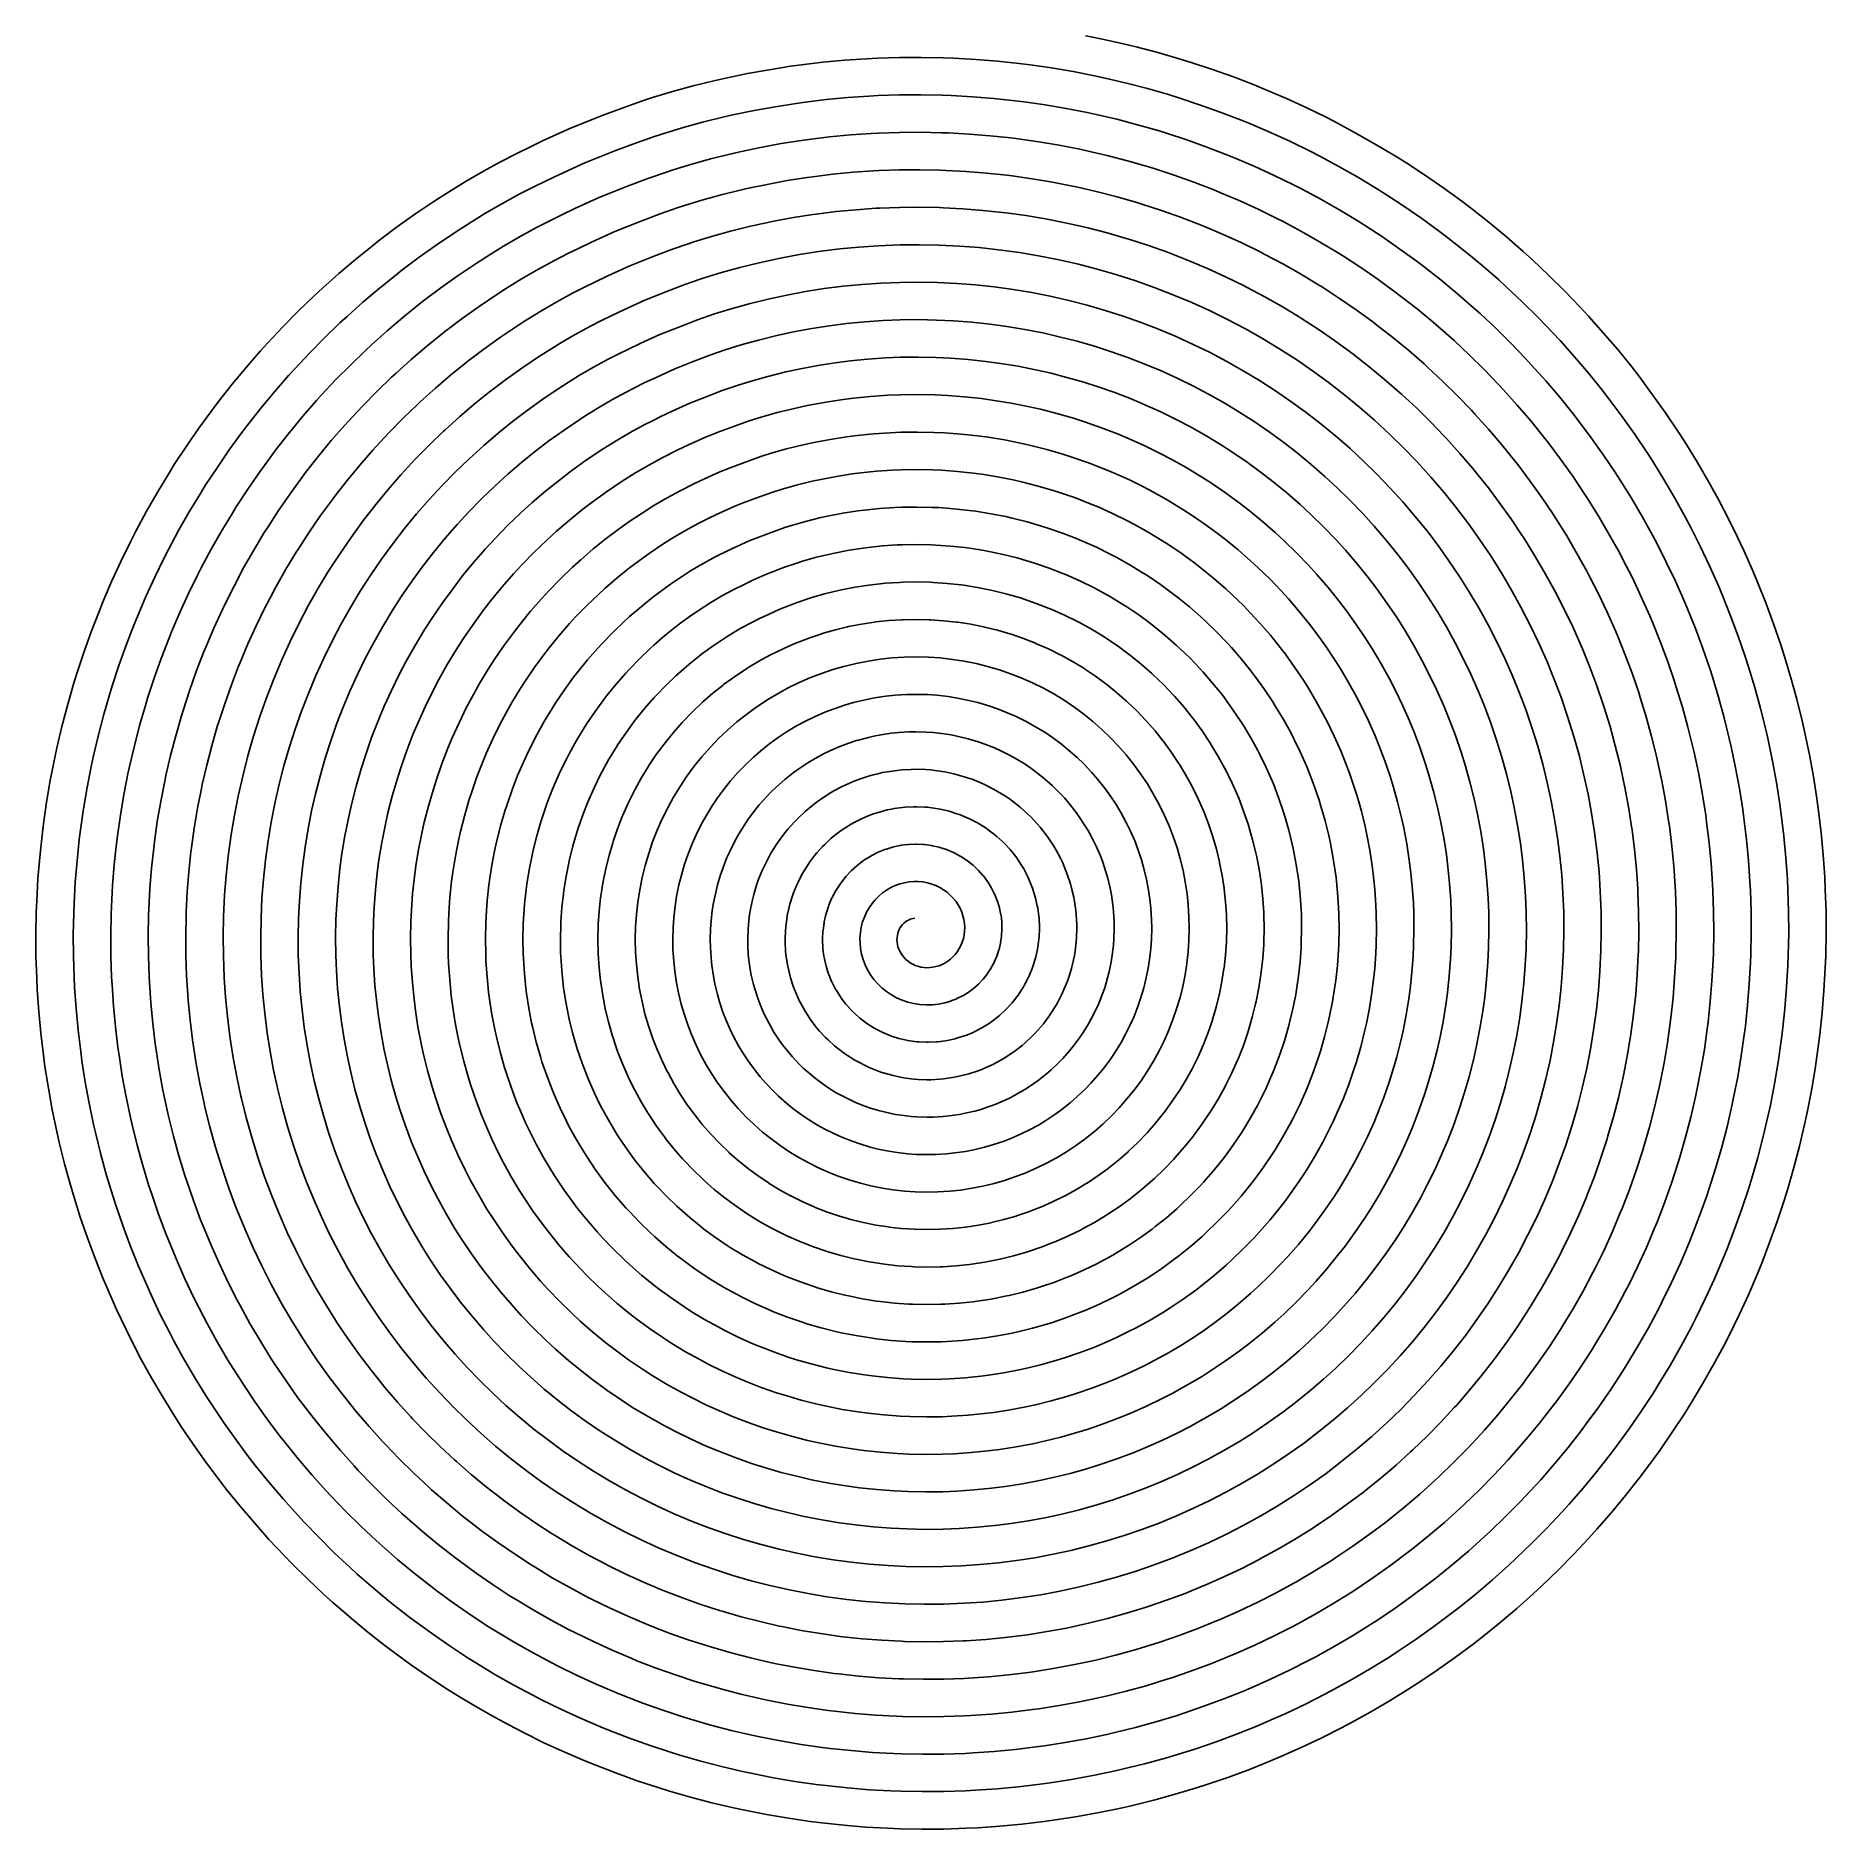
# Model space of a CAD drawing. Header units: inches. Extents: x -2.6 to 2.66, y -2.63 to 2.64.
import ezdxf

# ---------------------------------------------------------------- set-up
doc = ezdxf.new("R2010")
doc.units = ezdxf.units.IN
doc.header["$MEASUREMENT"] = 0
doc.linetypes.add('Continuous2', pattern=[0])
doc.layers.add('inner', color=1, linetype='Continuous')

msp = doc.modelspace()

# ---------------------------------------------------------------- linework, layer by layer
at = {"layer": 'inner', "color": 176, "linetype": 'Continuous2', "lineweight": -3}
for p, q in [((0.4974, 2.6327), (0.4814, 2.6359)), ((0.5296, 2.6265), (0.4974, 2.6327)), ((0.5661, 2.6186), (0.5296, 2.6265)), ((0.6298, 2.6035), (0.5661, 2.6186)), ((0.6932, 2.587), (0.6298, 2.6035)), ((0.756, 2.5688), (0.6932, 2.587)), ((-0.4479, 2.5366), (-0.5113, 2.525)), ((-0.3851, 2.5465), (-0.4479, 2.5366)), ((-0.3531, 2.5509), (-0.3851, 2.5465)), ((-0.2896, 2.5584), (-0.3531, 2.5509)), ((-0.2258, 2.5644), (-0.2896, 2.5584)), ((-0.1616, 2.5688), (-0.2258, 2.5644)), ((-0.1296, 2.5704), (-0.1616, 2.5688)), ((-0.0654, 2.5724), (-0.1296, 2.5704)), ((-0.0013, 2.5728), (-0.0654, 2.5724)), ((0.0628, 2.5716), (-0.0013, 2.5728)), ((0.0948, 2.5704), (0.0628, 2.5716)), ((0.1589, 2.5668), (0.0948, 2.5704)), ((0.2228, 2.5616), (0.1589, 2.5668)), ((0.2865, 2.5548), (0.2228, 2.5616)), ((0.3182, 2.5508), (0.2865, 2.5548)), ((0.3817, 2.5417), (0.3182, 2.5508)), ((0.4449, 2.5309), (0.3817, 2.5417)), ((0.5078, 2.5186), (0.4449, 2.5309)), ((0.7917, 2.5578), (0.756, 2.5688)), ((0.8538, 2.5373), (0.7917, 2.5578)), ((0.9154, 2.5153), (0.8538, 2.5373)), ((-0.6706, 2.4888), (-0.7317, 2.4721)), ((-0.606, 2.5047), (-0.6706, 2.4888)), ((-0.5752, 2.5117), (-0.606, 2.5047)), ((-0.5113, 2.525), (-0.5752, 2.5117)), ((0.539, 2.5119), (0.5078, 2.5186)), ((0.6014, 2.4973), (0.539, 2.5119)), ((0.6634, 2.4811), (0.6014, 2.4973)), ((0.725, 2.4633), (0.6634, 2.4811)), ((0.9765, 2.4917), (0.9154, 2.5153)), ((1.0109, 2.4777), (0.9765, 2.4917)), ((1.0711, 2.4518), (1.0109, 2.4777)), ((-0.8762, 2.4249), (-0.938, 2.4017)), ((-0.8224, 2.4438), (-0.8762, 2.4249)), ((-0.7897, 2.4545), (-0.8224, 2.4438)), ((-0.7317, 2.4721), (-0.7897, 2.4545)), ((-0.4301, 2.428), (-0.4921, 2.4166)), ((-0.3687, 2.4377), (-0.4301, 2.428)), ((-0.3421, 2.4414), (-0.3687, 2.4377)), ((-0.28, 2.4488), (-0.3421, 2.4414)), ((-0.2175, 2.4547), (-0.28, 2.4488)), ((-0.1547, 2.459), (-0.2175, 2.4547)), ((-0.1282, 2.4604), (-0.1547, 2.459)), ((-0.0653, 2.4624), (-0.1282, 2.4604)), ((-0.0026, 2.4628), (-0.0653, 2.4624)), ((0.0601, 2.4616), (-0.0026, 2.4628)), ((0.0867, 2.4606), (0.0601, 2.4616)), ((0.1494, 2.4572), (0.0867, 2.4606)), ((0.2119, 2.4521), (0.1494, 2.4572)), ((0.2743, 2.4455), (0.2119, 2.4521)), ((0.3006, 2.4422), (0.2743, 2.4455)), ((0.3627, 2.4333), (0.3006, 2.4422)), ((0.4245, 2.4228), (0.3627, 2.4333)), ((0.4861, 2.4108), (0.4245, 2.4228)), ((0.7553, 2.4539), (0.725, 2.4633)), ((0.8162, 2.4339), (0.7553, 2.4539)), ((0.8766, 2.4124), (0.8162, 2.4339)), ((1.1305, 2.4245), (1.0711, 2.4518)), ((1.1893, 2.3958), (1.1305, 2.4245)), ((-0.938, 2.4017), (-1.0329, 2.3642)), ((-0.6434, 2.3822), (-0.7031, 2.3658)), ((-0.5801, 2.3978), (-0.6434, 2.3822)), ((-0.5547, 2.4036), (-0.5801, 2.3978)), ((-0.4921, 2.4166), (-0.5547, 2.4036)), ((0.5119, 2.4052), (0.4861, 2.4108)), ((0.573, 2.391), (0.5119, 2.4052)), ((0.6337, 2.3751), (0.573, 2.391)), ((0.6939, 2.3578), (0.6337, 2.3751)), ((0.9363, 2.3893), (0.8766, 2.4124)), ((0.9657, 2.3774), (0.9363, 2.3893)), ((1.0246, 2.3521), (0.9657, 2.3774)), ((1.2223, 2.3788), (1.1893, 2.3958)), ((1.2799, 2.3478), (1.2223, 2.3788)), ((-1.1107, 2.3283), (-1.1525, 2.3084)), ((-1.0329, 2.3642), (-1.1107, 2.3283)), ((-0.84, 2.3211), (-0.9007, 2.2982)), ((-0.7874, 2.3395), (-0.84, 2.3211)), ((-0.7597, 2.3486), (-0.7874, 2.3395)), ((-0.7031, 2.3658), (-0.7597, 2.3486)), ((-0.4123, 2.3195), (-0.4729, 2.3083)), ((-0.3522, 2.3289), (-0.4123, 2.3195)), ((-0.3309, 2.3319), (-0.3522, 2.3289)), ((-0.2702, 2.3393), (-0.3309, 2.3319)), ((-0.2092, 2.345), (-0.2702, 2.3393)), ((-0.1478, 2.3492), (-0.2092, 2.345)), ((-0.1266, 2.3503), (-0.1478, 2.3492)), ((-0.0652, 2.3524), (-0.1266, 2.3503)), ((-0.0038, 2.3528), (-0.0652, 2.3524)), ((0.0575, 2.3517), (-0.0038, 2.3528)), ((0.0787, 2.3509), (0.0575, 2.3517)), ((0.1399, 2.3476), (0.0787, 2.3509)), ((0.2011, 2.3427), (0.1399, 2.3476)), ((0.262, 2.3362), (0.2011, 2.3427)), ((0.283, 2.3336), (0.262, 2.3362)), ((0.3437, 2.3249), (0.283, 2.3336)), ((0.4042, 2.3147), (0.3437, 2.3249)), ((0.7191, 2.35), (0.6939, 2.3578)), ((0.7787, 2.3305), (0.7191, 2.35)), ((0.8377, 2.3094), (0.7787, 2.3305)), ((1.0828, 2.3254), (1.0246, 2.3521)), ((1.1403, 2.2973), (1.0828, 2.3254)), ((1.3367, 2.3155), (1.2799, 2.3478)), ((-1.2358, 2.2665), (-1.2859, 2.2392)), ((-1.186, 2.292), (-1.2358, 2.2665)), ((-1.1525, 2.3084), (-1.186, 2.292)), ((-0.9889, 2.2634), (-1.0633, 2.229)), ((-0.9007, 2.2982), (-0.9889, 2.2634)), ((-0.6161, 2.2756), (-0.6744, 2.2596)), ((-0.5542, 2.2909), (-0.6161, 2.2756)), ((-0.5341, 2.2955), (-0.5542, 2.2909)), ((-0.4729, 2.3083), (-0.5341, 2.2955)), ((0.4643, 2.303), (0.4042, 2.3147)), ((0.4849, 2.2985), (0.4643, 2.303)), ((0.5447, 2.2847), (0.4849, 2.2985)), ((0.604, 2.2692), (0.5447, 2.2847)), ((0.6629, 2.2523), (0.604, 2.2692)), ((0.8962, 2.2869), (0.8377, 2.3094)), ((0.9205, 2.277), (0.8962, 2.2869)), ((0.9782, 2.2524), (0.9205, 2.277)), ((1.1685, 2.2828), (1.1403, 2.2973)), ((1.2249, 2.2526), (1.1685, 2.2828)), ((1.3927, 2.2817), (1.3367, 2.3155)), ((1.4241, 2.262), (1.3927, 2.2817)), ((-1.2859, 2.2392), (-1.337, 2.2095)), ((-1.0633, 2.229), (-1.1043, 2.2096)), ((-0.8037, 2.2172), (-0.8633, 2.1948)), ((-0.7523, 2.2353), (-0.8037, 2.2172)), ((-0.7296, 2.2427), (-0.7523, 2.2353)), ((-0.6744, 2.2596), (-0.7296, 2.2427)), ((-0.3944, 2.2109), (-0.4536, 2.2)), ((-0.3358, 2.2202), (-0.3944, 2.2109)), ((-0.3196, 2.2224), (-0.3358, 2.2202)), ((-0.2604, 2.2297), (-0.3196, 2.2224)), ((-0.2008, 2.2354), (-0.2604, 2.2297)), ((-0.1409, 2.2395), (-0.2008, 2.2354)), ((-0.1249, 2.2403), (-0.1409, 2.2395)), ((-0.065, 2.2424), (-0.1249, 2.2403)), ((-0.0051, 2.2428), (-0.065, 2.2424)), ((0.0548, 2.2417), (-0.0051, 2.2428)), ((0.0707, 2.2411), (0.0548, 2.2417)), ((0.1305, 2.238), (0.0707, 2.2411)), ((0.1902, 2.2332), (0.1305, 2.238)), ((0.2498, 2.2269), (0.1902, 2.2332)), ((0.2655, 2.2249), (0.2498, 2.2269)), ((0.3248, 2.2166), (0.2655, 2.2249)), ((0.3839, 2.2066), (0.3248, 2.2166)), ((0.6829, 2.2461), (0.6629, 2.2523)), ((0.7412, 2.2271), (0.6829, 2.2461)), ((0.7989, 2.2065), (0.7412, 2.2271)), ((1.0352, 2.2263), (0.9782, 2.2524)), ((1.0914, 2.1987), (1.0352, 2.2263)), ((1.2806, 2.2209), (1.2249, 2.2526)), ((1.3354, 2.1878), (1.2806, 2.2209)), ((1.4788, 2.2261), (1.4241, 2.262)), ((1.5326, 2.1889), (1.4788, 2.2261)), ((-1.3894, 2.1773), (-1.4295, 2.1515)), ((-1.337, 2.2095), (-1.3894, 2.1773)), ((-1.1831, 2.1699), (-1.2321, 2.1432)), ((-1.1369, 2.1936), (-1.1831, 2.1699)), ((-1.1043, 2.2096), (-1.1369, 2.1936)), ((-0.9448, 2.1626), (-1.016, 2.1298)), ((-0.8633, 2.1948), (-0.9448, 2.1626)), ((-0.5888, 2.1691), (-0.6456, 2.1534)), ((-0.5284, 2.1839), (-0.5888, 2.1691)), ((-0.5133, 2.1874), (-0.5284, 2.1839)), ((-0.4536, 2.2), (-0.5133, 2.1874)), ((0.4426, 2.1951), (0.3839, 2.2066)), ((0.4581, 2.1918), (0.4426, 2.1951)), ((0.5164, 2.1783), (0.4581, 2.1918)), ((0.5743, 2.1633), (0.5164, 2.1783)), ((0.6318, 2.1467), (0.5743, 2.1633)), ((0.8561, 2.1845), (0.7989, 2.2065)), ((0.8755, 2.1766), (0.8561, 2.1845)), ((0.9318, 2.1526), (0.8755, 2.1766)), ((1.1148, 2.1868), (1.0914, 2.1987)), ((1.17, 2.1572), (1.1148, 2.1868)), ((1.3621, 2.171), (1.3354, 2.1878)), ((1.4157, 2.136), (1.3621, 2.171)), ((1.5854, 2.1504), (1.5326, 2.1889)), ((-1.4847, 2.1142), (-1.5383, 2.0761)), ((-1.4295, 2.1515), (-1.4847, 2.1142)), ((-1.2822, 2.1141), (-1.3335, 2.0825)), ((-1.2321, 2.1432), (-1.2822, 2.1141)), ((-1.056, 2.1108), (-1.0878, 2.0952)), ((-1.016, 2.1298), (-1.056, 2.1108)), ((-0.7674, 2.1134), (-0.8258, 2.0914)), ((-0.7172, 2.131), (-0.7674, 2.1134)), ((-0.6993, 2.1369), (-0.7172, 2.131)), ((-0.6456, 2.1534), (-0.6993, 2.1369)), ((-0.3193, 2.1114), (-0.3765, 2.1024)), ((-0.3083, 2.113), (-0.3193, 2.1114)), ((-0.2505, 2.1201), (-0.3083, 2.113)), ((-0.1924, 2.1257), (-0.2505, 2.1201)), ((-0.134, 2.1297), (-0.1924, 2.1257)), ((-0.1232, 2.1302), (-0.134, 2.1297)), ((-0.0647, 2.1323), (-0.1232, 2.1302)), ((-0.0063, 2.1328), (-0.0647, 2.1323)), ((0.0521, 2.1317), (-0.0063, 2.1328)), ((0.0629, 2.1313), (0.0521, 2.1317)), ((0.1212, 2.1283), (0.0629, 2.1313)), ((0.1795, 2.1237), (0.1212, 2.1283)), ((0.2375, 2.1176), (0.1795, 2.1237)), ((0.2482, 2.1162), (0.2375, 2.1176)), ((0.306, 2.1082), (0.2482, 2.1162)), ((0.3636, 2.0985), (0.306, 2.1082)), ((0.6469, 2.1421), (0.6318, 2.1467)), ((0.7038, 2.1236), (0.6469, 2.1421)), ((0.7601, 2.1036), (0.7038, 2.1236)), ((0.9875, 2.1271), (0.9318, 2.1526)), ((1.0425, 2.1002), (0.9875, 2.1271)), ((1.2245, 2.1263), (1.17, 2.1572)), ((1.2781, 2.0939), (1.2245, 2.1263)), ((1.4684, 2.0996), (1.4157, 2.136)), ((1.6149, 2.1281), (1.5854, 2.1504)), ((1.6662, 2.0876), (1.6149, 2.1281)), ((-1.5383, 2.0761), (-1.5903, 2.0372)), ((-1.3686, 2.0598), (-1.4227, 2.0234)), ((-1.3335, 2.0825), (-1.3686, 2.0598)), ((-1.1305, 2.0734), (-1.1784, 2.0472)), ((-1.0878, 2.0952), (-1.1305, 2.0734)), ((-0.9008, 2.0618), (-0.9687, 2.0305)), ((-0.8258, 2.0914), (-0.9008, 2.0618)), ((-0.5614, 2.0625), (-0.6167, 2.0472)), ((-0.5025, 2.077), (-0.5614, 2.0625)), ((-0.4925, 2.0793), (-0.5025, 2.077)), ((-0.4343, 2.0917), (-0.4925, 2.0793)), ((-0.3765, 2.1024), (-0.4343, 2.0917)), ((0.4209, 2.0873), (0.3636, 2.0985)), ((0.4313, 2.0851), (0.4209, 2.0873)), ((0.4882, 2.072), (0.4313, 2.0851)), ((0.5447, 2.0574), (0.4882, 2.072)), ((0.6007, 2.0412), (0.5447, 2.0574)), ((0.8159, 2.0821), (0.7601, 2.1036)), ((0.8305, 2.0762), (0.8159, 2.0821)), ((0.8855, 2.0528), (0.8305, 2.0762)), ((1.0611, 2.0907), (1.0425, 2.1002)), ((1.1151, 2.0619), (1.0611, 2.0907)), ((1.1684, 2.0316), (1.1151, 2.0619)), ((1.3002, 2.0801), (1.2781, 2.0939)), ((1.3527, 2.0458), (1.3002, 2.0801)), ((1.5201, 2.0619), (1.4684, 2.0996)), ((1.5452, 2.0429), (1.5201, 2.0619)), ((1.7165, 2.0458), (1.6662, 2.0876)), ((-1.6125, 2.0199), (-1.662, 1.9799)), ((-1.5903, 2.0372), (-1.6125, 2.0199)), ((-1.4227, 2.0234), (-1.4751, 1.9861)), ((-1.2273, 2.0187), (-1.2776, 1.9877)), ((-1.1784, 2.0472), (-1.2273, 2.0187)), ((-1.0077, 2.012), (-1.0386, 1.9969)), ((-0.9687, 2.0305), (-1.0077, 2.012)), ((-0.7311, 2.0096), (-0.7883, 1.988)), ((-0.6821, 2.0268), (-0.7311, 2.0096)), ((-0.669, 2.0311), (-0.6821, 2.0268)), ((-0.6167, 2.0472), (-0.669, 2.0311)), ((-0.3029, 2.0026), (-0.3586, 1.9939)), ((-0.2406, 2.0105), (-0.3029, 2.0026)), ((-0.184, 2.016), (-0.2406, 2.0105)), ((-0.1271, 2.0199), (-0.184, 2.016)), ((-0.0643, 2.0223), (-0.1271, 2.0199)), ((-0.0074, 2.0228), (-0.0643, 2.0223)), ((0.0494, 2.0218), (-0.0074, 2.0228)), ((0.112, 2.0187), (0.0494, 2.0218)), ((0.1687, 2.0143), (0.112, 2.0187)), ((0.2252, 2.0082), (0.1687, 2.0143)), ((0.2873, 1.9998), (0.2252, 2.0082)), ((0.6109, 2.0381), (0.6007, 2.0412)), ((0.6664, 2.0201), (0.6109, 2.0381)), ((0.7214, 2.0006), (0.6664, 2.0201)), ((0.7758, 1.9797), (0.7214, 2.0006)), ((0.9399, 2.028), (0.8855, 2.0528)), ((0.9936, 2.0017), (0.9399, 2.028)), ((1.0075, 1.9946), (0.9936, 2.0017)), ((1.2208, 2), (1.1684, 2.0316)), ((1.4042, 2.0102), (1.3527, 2.0458)), ((1.4548, 1.9733), (1.4042, 2.0102)), ((1.5955, 2.0033), (1.5452, 2.0429)), ((1.6448, 1.9624), (1.5955, 2.0033)), ((1.7658, 2.0029), (1.7165, 2.0458)), ((1.7931, 1.9781), (1.7658, 2.0029)), ((-1.662, 1.9799), (-1.7108, 1.9385)), ((-1.5258, 1.948), (-1.5439, 1.9339)), ((-1.4751, 1.9861), (-1.5258, 1.948)), ((-1.3077, 1.9682), (-1.3606, 1.9326)), ((-1.2776, 1.9877), (-1.3077, 1.9682)), ((-1.1246, 1.9513), (-1.1724, 1.9234)), ((-1.0778, 1.9768), (-1.1246, 1.9513)), ((-1.0386, 1.9969), (-1.0778, 1.9768)), ((-0.8568, 1.961), (-0.9213, 1.9313)), ((-0.7883, 1.988), (-0.8568, 1.961)), ((-0.534, 1.956), (-0.5878, 1.9411)), ((-0.4766, 1.9701), (-0.534, 1.956)), ((-0.4148, 1.9834), (-0.4766, 1.9701)), ((-0.3586, 1.9939), (-0.4148, 1.9834)), ((0.3434, 1.9904), (0.2873, 1.9998)), ((0.3991, 1.9795), (0.3434, 1.9904)), ((0.4601, 1.9656), (0.3991, 1.9795)), ((0.5151, 1.9514), (0.4601, 1.9656)), ((0.5697, 1.9357), (0.5151, 1.9514)), ((0.7856, 1.9757), (0.7758, 1.9797)), ((0.8393, 1.953), (0.7856, 1.9757)), ((0.8924, 1.9288), (0.8393, 1.953)), ((1.0603, 1.9665), (1.0075, 1.9946)), ((1.1123, 1.937), (1.0603, 1.9665)), ((1.2384, 1.989), (1.2208, 2)), ((1.2897, 1.9556), (1.2384, 1.989)), ((1.3401, 1.9208), (1.2897, 1.9556)), ((1.4756, 1.9576), (1.4548, 1.9733)), ((1.5249, 1.9189), (1.4756, 1.9576)), ((1.693, 1.9204), (1.6448, 1.9624)), ((1.8407, 1.9333), (1.7931, 1.9781)), ((-1.7586, 1.8958), (-1.7834, 1.8728)), ((-1.7108, 1.9385), (-1.7586, 1.8958)), ((-1.5439, 1.9339), (-1.5924, 1.8948)), ((-1.4118, 1.8961), (-1.4613, 1.8588)), ((-1.3606, 1.9326), (-1.4118, 1.8961)), ((-1.1724, 1.9234), (-1.2216, 1.893)), ((-0.9894, 1.8985), (-1.0251, 1.8802)), ((-0.9594, 1.9132), (-0.9894, 1.8985)), ((-0.9213, 1.9313), (-0.9594, 1.9132)), ((-0.6947, 1.9058), (-0.7507, 1.8846)), ((-0.647, 1.9225), (-0.6947, 1.9058)), ((-0.6386, 1.9253), (-0.647, 1.9225)), ((-0.5878, 1.9411), (-0.6386, 1.9253)), ((-0.2305, 1.901), (-0.2864, 1.8939)), ((-0.1755, 1.9063), (-0.2305, 1.901)), ((-0.1202, 1.9101), (-0.1755, 1.9063)), ((-0.0639, 1.9123), (-0.1202, 1.9101)), ((-0.0085, 1.9128), (-0.0639, 1.9123)), ((0.0467, 1.9118), (-0.0085, 1.9128)), ((0.1029, 1.9091), (0.0467, 1.9118)), ((0.158, 1.9048), (0.1029, 1.9091)), ((0.213, 1.8989), (0.158, 1.9048)), ((0.2686, 1.8913), (0.213, 1.8989)), ((0.6291, 1.9166), (0.5697, 1.9357)), ((0.6827, 1.8977), (0.6291, 1.9166)), ((0.7357, 1.8772), (0.6827, 1.8977)), ((0.9447, 1.9031), (0.8924, 1.9288)), ((0.9541, 1.8984), (0.9447, 1.9031)), ((1.0056, 1.8711), (0.9541, 1.8984)), ((1.1635, 1.9062), (1.1123, 1.937)), ((1.1767, 1.8979), (1.1635, 1.9062)), ((1.2268, 1.8653), (1.1767, 1.8979)), ((1.3896, 1.8848), (1.3401, 1.9208)), ((1.5731, 1.879), (1.5249, 1.9189)), ((1.7163, 1.8993), (1.693, 1.9204)), ((1.763, 1.8555), (1.7163, 1.8993)), ((1.8872, 1.8874), (1.8407, 1.9333)), ((-1.7834, 1.8728), (-1.8299, 1.8281)), ((-1.64, 1.8543), (-1.6868, 1.8124)), ((-1.5924, 1.8948), (-1.64, 1.8543)), ((-1.4752, 1.848), (-1.5226, 1.8097)), ((-1.4613, 1.8588), (-1.4752, 1.848)), ((-1.2468, 1.8766), (-1.2985, 1.8418)), ((-1.2216, 1.893), (-1.2468, 1.8766)), ((-1.0708, 1.8553), (-1.1175, 1.8281)), ((-1.0251, 1.8802), (-1.0708, 1.8553)), ((-0.8127, 1.8602), (-0.874, 1.832)), ((-0.7507, 1.8846), (-0.8127, 1.8602)), ((-0.5066, 1.8495), (-0.5588, 1.835)), ((-0.4508, 1.8632), (-0.5066, 1.8495)), ((-0.3953, 1.8752), (-0.4508, 1.8632)), ((-0.3406, 1.8854), (-0.3953, 1.8752)), ((-0.2864, 1.8939), (-0.3406, 1.8854)), ((0.3232, 1.8823), (0.2686, 1.8913)), ((0.3774, 1.8716), (0.3232, 1.8823)), ((0.4321, 1.8593), (0.3774, 1.8716)), ((0.4856, 1.8455), (0.4321, 1.8593)), ((0.5386, 1.8302), (0.4856, 1.8455)), ((0.7931, 1.8531), (0.7357, 1.8772)), ((0.8448, 1.8296), (0.7931, 1.8531)), ((1.0563, 1.8423), (1.0056, 1.8711)), ((1.1062, 1.8123), (1.0563, 1.8423)), ((1.276, 1.8314), (1.2268, 1.8653)), ((1.4061, 1.8723), (1.3896, 1.8848)), ((1.4543, 1.8346), (1.4061, 1.8723)), ((1.6203, 1.8379), (1.5731, 1.879)), ((1.8085, 1.8106), (1.763, 1.8555)), ((1.9325, 1.8403), (1.8872, 1.8874)), ((-1.8299, 1.8281), (-1.8752, 1.7822)), ((-1.7076, 1.7931), (-1.753, 1.7494)), ((-1.6868, 1.8124), (-1.7076, 1.7931)), ((-1.5226, 1.8097), (-1.5692, 1.7701)), ((-1.3484, 1.8062), (-1.3967, 1.7697)), ((-1.2985, 1.8418), (-1.3484, 1.8062)), ((-1.1655, 1.7983), (-1.186, 1.785)), ((-1.1175, 1.8281), (-1.1655, 1.7983)), ((-0.9401, 1.8002), (-0.9725, 1.7836)), ((-0.9111, 1.8145), (-0.9401, 1.8002)), ((-0.874, 1.832), (-0.9111, 1.8145)), ((-0.6583, 1.802), (-0.7131, 1.7813)), ((-0.608, 1.8196), (-0.6583, 1.802)), ((-0.5588, 1.835), (-0.608, 1.8196)), ((-0.2204, 1.7914), (-0.27, 1.7851)), ((-0.167, 1.7967), (-0.2204, 1.7914)), ((-0.1133, 1.8003), (-0.167, 1.7967)), ((-0.0633, 1.8023), (-0.1133, 1.8003)), ((-0.0096, 1.8029), (-0.0633, 1.8023)), ((0.044, 1.8018), (-0.0096, 1.8029)), ((0.0938, 1.7994), (0.044, 1.8018)), ((0.1474, 1.7953), (0.0938, 1.7994)), ((0.2007, 1.7896), (0.1474, 1.7953)), ((0.5919, 1.8131), (0.5386, 1.8302)), ((0.644, 1.7947), (0.5919, 1.8131)), ((0.6955, 1.7748), (0.644, 1.7947)), ((0.8958, 1.8046), (0.8448, 1.8296)), ((0.9509, 1.7756), (0.8958, 1.8046)), ((1.115, 1.8067), (1.1062, 1.8123)), ((1.1639, 1.775), (1.115, 1.8067)), ((1.3243, 1.7963), (1.276, 1.8314)), ((1.3366, 1.7869), (1.3243, 1.7963)), ((1.5014, 1.7956), (1.4543, 1.8346)), ((1.5475, 1.7554), (1.5014, 1.7956)), ((1.6396, 1.8205), (1.6203, 1.8379)), ((1.6852, 1.7777), (1.6396, 1.8205)), ((1.8529, 1.7645), (1.8085, 1.8106)), ((1.9576, 1.8133), (1.9325, 1.8403)), ((2.0011, 1.7646), (1.9576, 1.8133)), ((-1.8752, 1.7822), (-1.9192, 1.7353)), ((-1.753, 1.7494), (-1.7973, 1.7045)), ((-1.5692, 1.7701), (-1.6149, 1.7291)), ((-1.4066, 1.762), (-1.4529, 1.7246)), ((-1.3967, 1.7697), (-1.4066, 1.762)), ((-1.2363, 1.751), (-1.285, 1.7163)), ((-1.186, 1.785), (-1.2363, 1.751)), ((-1.0169, 1.7594), (-1.0624, 1.7328)), ((-0.9725, 1.7836), (-1.0169, 1.7594)), ((-0.7687, 1.7594), (-0.8266, 1.7328)), ((-0.7131, 1.7813), (-0.7687, 1.7594)), ((-0.4791, 1.743), (-0.5297, 1.7288)), ((-0.4249, 1.7563), (-0.4791, 1.743)), ((-0.3757, 1.7669), (-0.4249, 1.7563)), ((-0.3226, 1.7769), (-0.3757, 1.7669)), ((-0.27, 1.7851), (-0.3226, 1.7769)), ((0.2501, 1.7829), (0.2007, 1.7896)), ((0.303, 1.7741), (0.2501, 1.7829)), ((0.3556, 1.7638), (0.303, 1.7741)), ((0.4041, 1.7528), (0.3556, 1.7638)), ((0.4561, 1.7395), (0.4041, 1.7528)), ((0.5076, 1.7246), (0.4561, 1.7395)), ((0.7471, 1.7532), (0.6955, 1.7748)), ((0.7973, 1.7304), (0.7471, 1.7532)), ((1.0003, 1.7477), (0.9509, 1.7756)), ((1.0489, 1.7184), (1.0003, 1.7477)), ((1.212, 1.742), (1.1639, 1.775)), ((1.259, 1.7077), (1.212, 1.742)), ((1.3837, 1.7501), (1.3366, 1.7869)), ((1.4298, 1.7121), (1.3837, 1.7501)), ((1.5629, 1.7415), (1.5475, 1.7554)), ((1.6076, 1.6998), (1.5629, 1.7415)), ((1.7298, 1.7337), (1.6852, 1.7777)), ((1.8742, 1.7415), (1.8529, 1.7645)), ((1.9168, 1.6938), (1.8742, 1.7415)), ((2.0433, 1.7148), (2.0011, 1.7646)), ((-1.941, 1.7112), (-1.9833, 1.6628)), ((-1.9192, 1.7353), (-1.941, 1.7112)), ((-1.7973, 1.7045), (-1.8404, 1.6585)), ((-1.6317, 1.7135), (-1.6761, 1.6707)), ((-1.6149, 1.7291), (-1.6317, 1.7135)), ((-1.4984, 1.6859), (-1.543, 1.6458)), ((-1.4529, 1.7246), (-1.4984, 1.6859)), ((-1.285, 1.7163), (-1.332, 1.6807)), ((-1.1251, 1.6934), (-1.1741, 1.6603)), ((-1.1093, 1.7036), (-1.1251, 1.6934)), ((-1.0624, 1.7328), (-1.1093, 1.7036)), ((-0.9198, 1.6871), (-0.963, 1.6635)), ((-0.8908, 1.7019), (-0.9198, 1.6871)), ((-0.8627, 1.7157), (-0.8908, 1.7019)), ((-0.8266, 1.7328), (-0.8627, 1.7157)), ((-0.6219, 1.6982), (-0.6754, 1.678)), ((-0.5768, 1.714), (-0.6219, 1.6982)), ((-0.5297, 1.7288), (-0.5768, 1.714)), ((-0.1584, 1.687), (-0.2102, 1.6819)), ((-0.1064, 1.6905), (-0.1584, 1.687)), ((-0.0627, 1.6923), (-0.1064, 1.6905)), ((-0.0106, 1.6929), (-0.0627, 1.6923)), ((0.0413, 1.6919), (-0.0106, 1.6929)), ((0.0849, 1.6898), (0.0413, 1.6919)), ((0.1368, 1.6858), (0.0849, 1.6898)), ((0.1885, 1.6803), (0.1368, 1.6858)), ((0.5548, 1.7095), (0.5076, 1.7246)), ((0.6054, 1.6917), (0.5548, 1.7095)), ((0.6554, 1.6724), (0.6054, 1.6917)), ((0.8469, 1.7061), (0.7973, 1.7304)), ((0.8963, 1.6801), (0.8469, 1.7061)), ((1.1011, 1.6847), (1.0489, 1.7184)), ((1.1479, 1.6526), (1.1011, 1.6847)), ((1.2673, 1.7015), (1.259, 1.7077)), ((1.3132, 1.6657), (1.2673, 1.7015)), ((1.4748, 1.6729), (1.4298, 1.7121)), ((1.6511, 1.6568), (1.6076, 1.6998)), ((1.7732, 1.6886), (1.7298, 1.7337)), ((1.7908, 1.6697), (1.7732, 1.6886)), ((1.9582, 1.6451), (1.9168, 1.6938)), ((2.0844, 1.664), (2.0433, 1.7148)), ((-1.9833, 1.6628), (-2.0243, 1.6132)), ((-1.8585, 1.6385), (-1.8998, 1.5911)), ((-1.8404, 1.6585), (-1.8585, 1.6385)), ((-1.6761, 1.6707), (-1.7194, 1.6268)), ((-1.5559, 1.6338), (-1.5992, 1.592)), ((-1.543, 1.6458), (-1.5559, 1.6338)), ((-1.3831, 1.6396), (-1.4275, 1.6018)), ((-1.338, 1.676), (-1.3831, 1.6396)), ((-1.332, 1.6807), (-1.338, 1.676)), ((-1.1741, 1.6603), (-1.2215, 1.6264)), ((-1.0073, 1.6376), (-1.053, 1.6091)), ((-0.963, 1.6635), (-1.0073, 1.6376)), ((-0.7793, 1.6335), (-0.8143, 1.617)), ((-0.7246, 1.6586), (-0.7793, 1.6335)), ((-0.6754, 1.678), (-0.7246, 1.6586)), ((-0.4515, 1.6365), (-0.5005, 1.6228)), ((-0.399, 1.6494), (-0.4515, 1.6365)), ((-0.356, 1.6587), (-0.399, 1.6494)), ((-0.3045, 1.6684), (-0.356, 1.6587)), ((-0.2535, 1.6764), (-0.3045, 1.6684)), ((-0.2102, 1.6819), (-0.2535, 1.6764)), ((0.2316, 1.6744), (0.1885, 1.6803)), ((0.2829, 1.666), (0.2316, 1.6744)), ((0.3339, 1.656), (0.2829, 1.666)), ((0.3763, 1.6464), (0.3339, 1.656)), ((0.4266, 1.6335), (0.3763, 1.6464)), ((0.4765, 1.6191), (0.4266, 1.6335)), ((0.7011, 1.6533), (0.6554, 1.6724)), ((0.7499, 1.6311), (0.7011, 1.6533)), ((0.9443, 1.653), (0.8963, 1.6801)), ((0.9916, 1.6245), (0.9443, 1.653)), ((1.1937, 1.6192), (1.1479, 1.6526)), ((1.3582, 1.6286), (1.3132, 1.6657)), ((1.4862, 1.6625), (1.4748, 1.6729)), ((1.5299, 1.6218), (1.4862, 1.6625)), ((1.6935, 1.6128), (1.6511, 1.6568)), ((1.8326, 1.623), (1.7908, 1.6697)), ((1.9984, 1.5953), (1.9582, 1.6451)), ((2.1069, 1.6349), (2.0844, 1.664)), ((2.146, 1.5826), (2.1069, 1.6349)), ((-2.0243, 1.6132), (-2.0641, 1.5627)), ((-1.8998, 1.5911), (-1.94, 1.5426)), ((-1.7615, 1.5818), (-1.776, 1.5657)), ((-1.7194, 1.6268), (-1.7615, 1.5818)), ((-1.5992, 1.592), (-1.6415, 1.5491)), ((-1.4275, 1.6018), (-1.4709, 1.5626)), ((-1.2693, 1.5901), (-1.3133, 1.5546)), ((-1.2215, 1.6264), (-1.2693, 1.5901)), ((-1.0642, 1.6017), (-1.1119, 1.5696)), ((-1.053, 1.6091), (-1.0642, 1.6017)), ((-0.8672, 1.5905), (-0.9091, 1.5676)), ((-0.8409, 1.604), (-0.8672, 1.5905)), ((-0.8143, 1.617), (-0.8409, 1.604)), ((-0.5854, 1.5945), (-0.6376, 1.5747)), ((-0.5418, 1.6098), (-0.5854, 1.5945)), ((-0.5005, 1.6228), (-0.5418, 1.6098)), ((-0.0995, 1.5808), (-0.1498, 1.5774)), ((-0.062, 1.5823), (-0.0995, 1.5808)), ((-0.0116, 1.5829), (-0.062, 1.5823)), ((0.0386, 1.5819), (-0.0116, 1.5829)), ((0.076, 1.5801), (0.0386, 1.5819)), ((0.1262, 1.5763), (0.076, 1.5801)), ((0.5178, 1.6059), (0.4765, 1.6191)), ((0.5668, 1.5887), (0.5178, 1.6059)), ((0.6153, 1.57), (0.5668, 1.5887)), ((0.798, 1.6076), (0.7499, 1.6311)), ((0.8417, 1.5845), (0.798, 1.6076)), ((0.8884, 1.5583), (0.8417, 1.5845)), ((1.0384, 1.5943), (0.9916, 1.6245)), ((1.0839, 1.5631), (1.0384, 1.5943)), ((1.2428, 1.5812), (1.1937, 1.6192)), ((1.2866, 1.5451), (1.2428, 1.5812)), ((1.4021, 1.5904), (1.3582, 1.6286)), ((1.4097, 1.5835), (1.4021, 1.5904)), ((1.4523, 1.5438), (1.4097, 1.5835)), ((1.5725, 1.5799), (1.5299, 1.6218)), ((1.6139, 1.5369), (1.5725, 1.5799)), ((1.7075, 1.5977), (1.6935, 1.6128)), ((1.7484, 1.5522), (1.7075, 1.5977)), ((1.8731, 1.5754), (1.8326, 1.623)), ((2.0176, 1.5707), (1.9984, 1.5953)), ((2.1837, 1.5293), (2.146, 1.5826)), ((-2.084, 1.5364), (-2.1219, 1.4844)), ((-2.0641, 1.5627), (-2.084, 1.5364)), ((-1.94, 1.5426), (-1.9789, 1.4931)), ((-1.776, 1.5657), (-1.8164, 1.5194)), ((-1.6415, 1.5491), (-1.6825, 1.5052)), ((-1.48, 1.5541), (-1.5223, 1.5134)), ((-1.4709, 1.5626), (-1.48, 1.5541)), ((-1.3133, 1.5546), (-1.3565, 1.5177)), ((-1.1579, 1.5366), (-1.2007, 1.5041)), ((-1.1119, 1.5696), (-1.1579, 1.5366)), ((-0.9522, 1.5424), (-0.9966, 1.5145)), ((-0.9091, 1.5676), (-0.9522, 1.5424)), ((-0.7319, 1.5343), (-0.7659, 1.5183)), ((-0.6806, 1.5578), (-0.7319, 1.5343)), ((-0.6376, 1.5747), (-0.6806, 1.5578)), ((-0.4239, 1.53), (-0.4712, 1.5167)), ((-0.3732, 1.5424), (-0.4239, 1.53)), ((-0.3362, 1.5505), (-0.3732, 1.5424)), ((-0.2864, 1.5599), (-0.3362, 1.5505)), ((-0.2371, 1.5676), (-0.2864, 1.5599)), ((-0.1998, 1.5724), (-0.2371, 1.5676)), ((-0.1498, 1.5774), (-0.1998, 1.5724)), ((0.1762, 1.571), (0.1262, 1.5763)), ((0.2132, 1.566), (0.1762, 1.571)), ((0.2628, 1.5578), (0.2132, 1.566)), ((0.3121, 1.5482), (0.2628, 1.5578)), ((0.3485, 1.5399), (0.3121, 1.5482)), ((0.3972, 1.5275), (0.3485, 1.5399)), ((0.4455, 1.5136), (0.3972, 1.5275)), ((0.6552, 1.5533), (0.6153, 1.57)), ((0.7025, 1.5319), (0.6552, 1.5533)), ((0.7491, 1.509), (0.7025, 1.5319)), ((0.9343, 1.5306), (0.8884, 1.5583)), ((0.9758, 1.5039), (0.9343, 1.5306)), ((1.1285, 1.5306), (1.0839, 1.5631)), ((1.1724, 1.4966), (1.1285, 1.5306)), ((1.3293, 1.5078), (1.2866, 1.5451)), ((1.4939, 1.503), (1.4523, 1.5438)), ((1.6243, 1.5257), (1.6139, 1.5369)), ((1.7881, 1.5056), (1.7484, 1.5522)), ((1.9124, 1.5267), (1.8731, 1.5754)), ((1.9283, 1.5063), (1.9124, 1.5267)), ((2.0559, 1.5194), (2.0176, 1.5707)), ((2.2202, 1.4751), (2.1837, 1.5293)), ((-2.1219, 1.4844), (-2.1585, 1.4315)), ((-1.9789, 1.4931), (-1.9955, 1.4712)), ((-1.8164, 1.5194), (-1.8556, 1.472)), ((-1.6935, 1.493), (-1.7329, 1.4477)), ((-1.6825, 1.5052), (-1.6935, 1.493)), ((-1.5223, 1.5134), (-1.5635, 1.4716)), ((-1.4042, 1.4745), (-1.4454, 1.4348)), ((-1.3988, 1.4795), (-1.4042, 1.4745)), ((-1.3565, 1.5177), (-1.3988, 1.4795)), ((-1.2007, 1.5041), (-1.2435, 1.4696)), ((-1.0497, 1.4789), (-1.0943, 1.4469)), ((-1.0033, 1.5101), (-1.0497, 1.4789)), ((-0.9966, 1.5145), (-1.0033, 1.5101)), ((-0.8145, 1.4939), (-0.8552, 1.4717)), ((-0.7903, 1.5063), (-0.8145, 1.4939)), ((-0.7659, 1.5183), (-0.7903, 1.5063)), ((-0.5489, 1.4907), (-0.5998, 1.4715)), ((-0.5067, 1.5055), (-0.5489, 1.4907)), ((-0.4712, 1.5167), (-0.5067, 1.5055)), ((0.4809, 1.5023), (0.4455, 1.5136)), ((0.5283, 1.4857), (0.4809, 1.5023)), ((0.5751, 1.4676), (0.5283, 1.4857)), ((0.7873, 1.4889), (0.7491, 1.509)), ((0.8325, 1.4635), (0.7873, 1.4889)), ((1.02, 1.4736), (0.9758, 1.5039)), ((1.215, 1.4616), (1.1724, 1.4966)), ((1.3748, 1.4657), (1.3293, 1.5078)), ((1.5342, 1.461), (1.4939, 1.503)), ((1.6643, 1.4813), (1.6243, 1.5257)), ((1.703, 1.4359), (1.6643, 1.4813)), ((1.8265, 1.4581), (1.7881, 1.5056)), ((1.9658, 1.4563), (1.9283, 1.5063)), ((2.0929, 1.4673), (2.0559, 1.5194)), ((2.2401, 1.4443), (2.2202, 1.4751)), ((-2.1585, 1.4315), (-2.1938, 1.3776)), ((-1.9955, 1.4712), (-2.0326, 1.4203)), ((-1.8936, 1.4235), (-1.9069, 1.4059)), ((-1.8556, 1.472), (-1.8936, 1.4235)), ((-1.7329, 1.4477), (-1.7712, 1.4014)), ((-1.6034, 1.4286), (-1.611, 1.4202)), ((-1.5635, 1.4716), (-1.6034, 1.4286)), ((-1.4454, 1.4348), (-1.4854, 1.394)), ((-1.2855, 1.4337), (-1.3283, 1.3948)), ((-1.2435, 1.4696), (-1.2855, 1.4337)), ((-1.0943, 1.4469), (-1.1321, 1.4181)), ((-0.897, 1.4472), (-0.9425, 1.4185)), ((-0.8552, 1.4717), (-0.897, 1.4472)), ((-0.6846, 1.4351), (-0.7175, 1.4196)), ((-0.6366, 1.457), (-0.6846, 1.4351)), ((-0.5998, 1.4715), (-0.6366, 1.457)), ((-0.3963, 1.4235), (-0.4417, 1.4107)), ((-0.3473, 1.4355), (-0.3963, 1.4235)), ((-0.3163, 1.4423), (-0.3473, 1.4355)), ((-0.2682, 1.4514), (-0.3163, 1.4423)), ((-0.2206, 1.4588), (-0.2682, 1.4514)), ((-0.1893, 1.4628), (-0.2206, 1.4588)), ((-0.1411, 1.4677), (-0.1893, 1.4628)), ((-0.0926, 1.471), (-0.1411, 1.4677)), ((-0.0611, 1.4722), (-0.0926, 1.471)), ((-0.0125, 1.4729), (-0.0611, 1.4722)), ((0.036, 1.4719), (-0.0125, 1.4729)), ((0.0673, 1.4704), (0.036, 1.4719)), ((0.1157, 1.4669), (0.0673, 1.4704)), ((0.1639, 1.4617), (0.1157, 1.4669)), ((0.195, 1.4575), (0.1639, 1.4617)), ((0.2429, 1.4497), (0.195, 1.4575)), ((0.2904, 1.4403), (0.2429, 1.4497)), ((0.3209, 1.4335), (0.2904, 1.4403)), ((0.3679, 1.4215), (0.3209, 1.4335)), ((0.4144, 1.4081), (0.3679, 1.4215)), ((0.6094, 1.4533), (0.5751, 1.4676)), ((0.6551, 1.4326), (0.6094, 1.4533)), ((0.7002, 1.4105), (0.6551, 1.4326)), ((0.8769, 1.4367), (0.8325, 1.4635)), ((0.9132, 1.4134), (0.8769, 1.4367)), ((1.0632, 1.4421), (1.02, 1.4736)), ((1.1021, 1.412), (1.0632, 1.4421)), ((1.2566, 1.4253), (1.215, 1.4616)), ((1.2973, 1.3876), (1.2566, 1.4253)), ((1.4153, 1.426), (1.3748, 1.4657)), ((1.4546, 1.3852), (1.4153, 1.426)), ((1.5412, 1.4536), (1.5342, 1.461)), ((1.5802, 1.4104), (1.5412, 1.4536)), ((1.7405, 1.3894), (1.703, 1.4359)), ((1.8391, 1.4419), (1.8265, 1.4581)), ((1.8758, 1.393), (1.8391, 1.4419)), ((2.002, 1.4053), (1.9658, 1.4563)), ((2.1286, 1.4142), (2.0929, 1.4673)), ((2.2744, 1.3887), (2.2401, 1.4443)), ((-2.1938, 1.3776), (-2.2113, 1.3498)), ((-2.0326, 1.4203), (-2.0683, 1.3684)), ((-1.9069, 1.4059), (-1.9432, 1.3561)), ((-1.7712, 1.4014), (-1.8083, 1.3541)), ((-1.6495, 1.3761), (-1.6868, 1.3309)), ((-1.611, 1.4202), (-1.6495, 1.3761)), ((-1.4854, 1.394), (-1.5285, 1.3475)), ((-1.3283, 1.3948), (-1.3684, 1.3562)), ((-1.1736, 1.3846), (-1.2144, 1.3498)), ((-1.1321, 1.4181), (-1.1736, 1.3846)), ((-0.9874, 1.3883), (-1.0306, 1.3572)), ((-0.9425, 1.4185), (-0.9874, 1.3883)), ((-0.8012, 1.3759), (-0.8416, 1.3521)), ((-0.7619, 1.3973), (-0.8012, 1.3759)), ((-0.7175, 1.4196), (-0.7619, 1.3973)), ((-0.5123, 1.387), (-0.5618, 1.3682)), ((-0.4716, 1.4012), (-0.5123, 1.387)), ((-0.4417, 1.4107), (-0.4716, 1.4012)), ((0.4441, 1.3986), (0.4144, 1.4081)), ((0.4898, 1.3826), (0.4441, 1.3986)), ((0.535, 1.3652), (0.4898, 1.3826)), ((0.7329, 1.3933), (0.7002, 1.4105)), ((0.7767, 1.3687), (0.7329, 1.3933)), ((0.8196, 1.3428), (0.7767, 1.3687)), ((0.956, 1.3841), (0.9132, 1.4134)), ((0.9979, 1.3536), (0.956, 1.3841)), ((1.1435, 1.378), (1.1021, 1.412)), ((1.1838, 1.3428), (1.1435, 1.378)), ((1.3367, 1.349), (1.2973, 1.3876)), ((1.4962, 1.3394), (1.4546, 1.3852)), ((1.618, 1.3661), (1.5802, 1.4104)), ((1.7499, 1.3774), (1.7405, 1.3894)), ((1.7858, 1.3297), (1.7499, 1.3774)), ((1.9112, 1.3432), (1.8758, 1.393)), ((2.0369, 1.3534), (2.002, 1.4053)), ((2.1455, 1.3881), (2.1286, 1.4142)), ((2.1792, 1.3337), (2.1455, 1.3881)), ((2.3074, 1.3324), (2.2744, 1.3887)), ((-2.2113, 1.3498), (-2.2445, 1.2946)), ((-2.0683, 1.3684), (-2.1028, 1.3157)), ((-1.9432, 1.3561), (-1.9781, 1.3054)), ((-1.8184, 1.3406), (-1.8538, 1.292)), ((-1.8083, 1.3541), (-1.8184, 1.3406)), ((-1.6868, 1.3309), (-1.7228, 1.2847)), ((-1.5285, 1.3475), (-1.566, 1.3045)), ((-1.4073, 1.3165), (-1.446, 1.2748)), ((-1.3684, 1.3562), (-1.4073, 1.3165)), ((-1.2144, 1.3498), (-1.2524, 1.3152)), ((-1.0635, 1.3322), (-1.1037, 1.2997)), ((-1.0306, 1.3572), (-1.0635, 1.3322)), ((-0.8816, 1.3269), (-0.925, 1.2976)), ((-0.8416, 1.3521), (-0.8816, 1.3269)), ((-0.669, 1.3209), (-0.7092, 1.3007)), ((-0.6372, 1.3358), (-0.669, 1.3209)), ((-0.5925, 1.3562), (-0.6372, 1.3358)), ((-0.5618, 1.3682), (-0.5925, 1.3562)), ((-0.3686, 1.3171), (-0.4122, 1.3047)), ((-0.3214, 1.3286), (-0.3686, 1.3171)), ((-0.2962, 1.3341), (-0.3214, 1.3286)), ((-0.2499, 1.3429), (-0.2962, 1.3341)), ((-0.2042, 1.3501), (-0.2499, 1.3429)), ((-0.1787, 1.3533), (-0.2042, 1.3501)), ((-0.1324, 1.3581), (-0.1787, 1.3533)), ((-0.0857, 1.3612), (-0.1324, 1.3581)), ((-0.0601, 1.3622), (-0.0857, 1.3612)), ((-0.0134, 1.3629), (-0.0601, 1.3622)), ((0.0333, 1.362), (-0.0134, 1.3629)), ((0.0588, 1.3608), (0.0333, 1.362)), ((0.1053, 1.3574), (0.0588, 1.3608)), ((0.1517, 1.3524), (0.1053, 1.3574)), ((0.1769, 1.349), (0.1517, 1.3524)), ((0.2229, 1.3415), (0.1769, 1.349)), ((0.2687, 1.3325), (0.2229, 1.3415)), ((0.2934, 1.3269), (0.2687, 1.3325)), ((0.3386, 1.3155), (0.2934, 1.3269)), ((0.5637, 1.3532), (0.535, 1.3652)), ((0.6078, 1.3333), (0.5637, 1.3532)), ((0.6513, 1.312), (0.6078, 1.3333)), ((0.8507, 1.3228), (0.8196, 1.3428)), ((0.8922, 1.2946), (0.8507, 1.3228)), ((1.0319, 1.3273), (0.9979, 1.3536)), ((1.072, 1.2944), (1.0319, 1.3273)), ((1.2199, 1.3094), (1.1838, 1.3428)), ((1.3749, 1.3093), (1.3367, 1.349)), ((1.533, 1.2963), (1.4962, 1.3394)), ((1.6545, 1.3208), (1.618, 1.3661)), ((1.6608, 1.3128), (1.6545, 1.3208)), ((1.8204, 1.2811), (1.7858, 1.3297)), ((1.9453, 1.2925), (1.9112, 1.3432)), ((2.0509, 1.3317), (2.0369, 1.3534)), ((2.0839, 1.2786), (2.0509, 1.3317)), ((2.2115, 1.2785), (2.1792, 1.3337)), ((2.339, 1.2753), (2.3074, 1.3324)), ((-2.2445, 1.2946), (-2.2764, 1.2387)), ((-2.1174, 1.2924), (-2.1499, 1.2385)), ((-2.1028, 1.3157), (-2.1174, 1.2924)), ((-1.9781, 1.3054), (-2.0118, 1.2539)), ((-1.8538, 1.292), (-1.8879, 1.2425)), ((-1.7299, 1.2753), (-1.7644, 1.228)), ((-1.7228, 1.2847), (-1.7299, 1.2753)), ((-1.566, 1.3045), (-1.6023, 1.2605)), ((-1.446, 1.2748), (-1.4824, 1.2329)), ((-1.2914, 1.2777), (-1.3291, 1.2391)), ((-1.2524, 1.3152), (-1.2914, 1.2777)), ((-1.1432, 1.2659), (-1.1766, 1.2355)), ((-1.1037, 1.2997), (-1.1432, 1.2659)), ((-0.9668, 1.2676), (-0.9948, 1.2462)), ((-0.925, 1.2976), (-0.9668, 1.2676)), ((-0.7472, 1.2801), (-0.7862, 1.257)), ((-0.7092, 1.3007), (-0.7472, 1.2801)), ((-0.5238, 1.2651), (-0.5485, 1.2554)), ((-0.4757, 1.2833), (-0.5238, 1.2651)), ((-0.4365, 1.297), (-0.4757, 1.2833)), ((-0.4122, 1.3047), (-0.4365, 1.297)), ((0.3833, 1.3025), (0.3386, 1.3155)), ((0.4074, 1.2949), (0.3833, 1.3025)), ((0.4514, 1.2796), (0.4074, 1.2949)), ((0.4949, 1.2627), (0.4514, 1.2796)), ((0.6787, 1.2976), (0.6513, 1.312)), ((0.7209, 1.2739), (0.6787, 1.2976)), ((0.7623, 1.2489), (0.7209, 1.2739)), ((0.9326, 1.265), (0.8922, 1.2946)), ((0.9618, 1.2425), (0.9326, 1.265)), ((1.1111, 1.2603), (1.072, 1.2944)), ((1.2582, 1.272), (1.2199, 1.3094)), ((1.2953, 1.2335), (1.2582, 1.272)), ((1.4122, 1.2683), (1.3749, 1.3093)), ((1.448, 1.2264), (1.4122, 1.2683)), ((1.5686, 1.2522), (1.533, 1.2963)), ((1.6958, 1.2664), (1.6608, 1.3128)), ((1.7296, 1.219), (1.6958, 1.2664)), ((1.8537, 1.2316), (1.8204, 1.2811)), ((1.9564, 1.2754), (1.9453, 1.2925)), ((1.9887, 1.2235), (1.9564, 1.2754)), ((2.1156, 1.2247), (2.0839, 1.2786)), ((2.2424, 1.2226), (2.2115, 1.2785)), ((2.356, 1.2429), (2.339, 1.2753)), ((-2.2764, 1.2387), (-2.3068, 1.1819)), ((-2.1499, 1.2385), (-2.1811, 1.1837)), ((-2.0235, 1.2351), (-2.0553, 1.1824)), ((-2.0118, 1.2539), (-2.0235, 1.2351)), ((-1.8879, 1.2425), (-1.9207, 1.1921)), ((-1.7644, 1.228), (-1.7976, 1.1796)), ((-1.6023, 1.2605), (-1.6413, 1.2101)), ((-1.4824, 1.2329), (-1.5177, 1.1901)), ((-1.3291, 1.2391), (-1.3634, 1.202)), ((-1.1766, 1.2355), (-1.2143, 1.1992)), ((-1.0338, 1.2148), (-1.0719, 1.182)), ((-0.9948, 1.2462), (-1.0338, 1.2148)), ((-0.8207, 1.2353), (-0.8626, 1.2071)), ((-0.7862, 1.257), (-0.8207, 1.2353)), ((-0.6204, 1.2222), (-0.6565, 1.2042)), ((-0.5899, 1.2366), (-0.6204, 1.2222)), ((-0.5485, 1.2554), (-0.5899, 1.2366)), ((-0.3408, 1.2107), (-0.3824, 1.1988)), ((-0.2956, 1.2217), (-0.3408, 1.2107)), ((-0.276, 1.226), (-0.2956, 1.2217)), ((-0.2316, 1.2345), (-0.276, 1.226)), ((-0.1877, 1.2413), (-0.2316, 1.2345)), ((-0.168, 1.2439), (-0.1877, 1.2413)), ((-0.1235, 1.2484), (-0.168, 1.2439)), ((-0.0787, 1.2514), (-0.1235, 1.2484)), ((-0.0589, 1.2522), (-0.0787, 1.2514)), ((-0.0141, 1.2529), (-0.0589, 1.2522)), ((0.0306, 1.252), (-0.0141, 1.2529)), ((0.0503, 1.2511), (0.0306, 1.252)), ((0.095, 1.2479), (0.0503, 1.2511)), ((0.1394, 1.243), (0.095, 1.2479)), ((0.1589, 1.2404), (0.1394, 1.243)), ((0.2031, 1.2333), (0.1589, 1.2404)), ((0.2469, 1.2247), (0.2031, 1.2333)), ((0.2661, 1.2204), (0.2469, 1.2247)), ((0.3094, 1.2095), (0.2661, 1.2204)), ((0.5181, 1.253), (0.4949, 1.2627)), ((0.5606, 1.234), (0.5181, 1.253)), ((0.6023, 1.2134), (0.5606, 1.234)), ((0.6246, 1.2018), (0.6023, 1.2134)), ((0.7883, 1.2322), (0.7623, 1.2489)), ((0.8283, 1.205), (0.7883, 1.2322)), ((1.0006, 1.2107), (0.9618, 1.2425)), ((1.0383, 1.1778), (1.0006, 1.2107)), ((1.1426, 1.2312), (1.1111, 1.2603)), ((1.1797, 1.1949), (1.1426, 1.2312)), ((1.3283, 1.1971), (1.2953, 1.2335)), ((1.4826, 1.1836), (1.448, 1.2264)), ((1.6059, 1.203), (1.5686, 1.2522)), ((1.7621, 1.1707), (1.7296, 1.219)), ((1.862, 1.2189), (1.8537, 1.2316)), ((1.8936, 1.1683), (1.862, 1.2189)), ((2.0197, 1.1708), (1.9887, 1.2235)), ((2.1458, 1.17), (2.1156, 1.2247)), ((2.2569, 1.1951), (2.2424, 1.2226)), ((2.3854, 1.1846), (2.356, 1.2429)), ((-2.3068, 1.1819), (-2.3219, 1.1526)), ((-2.1811, 1.1837), (-2.2108, 1.1282)), ((-2.0553, 1.1824), (-2.0857, 1.1288)), ((-1.9296, 1.1778), (-1.9607, 1.1263)), ((-1.9207, 1.1921), (-1.9296, 1.1778)), ((-1.7976, 1.1796), (-1.8295, 1.1304)), ((-1.675, 1.1639), (-1.7073, 1.1168)), ((-1.6413, 1.2101), (-1.675, 1.1639)), ((-1.5177, 1.1901), (-1.5528, 1.1448)), ((-1.3989, 1.1614), (-1.4331, 1.1198)), ((-1.3634, 1.202), (-1.3989, 1.1614)), ((-1.2509, 1.1618), (-1.2809, 1.1293)), ((-1.2143, 1.1992), (-1.2509, 1.1618)), ((-1.0719, 1.182), (-1.1007, 1.1558)), ((-0.9262, 1.1602), (-0.9638, 1.13)), ((-0.9029, 1.178), (-0.9262, 1.1602)), ((-0.8626, 1.2071), (-0.9029, 1.178)), ((-0.7307, 1.162), (-0.7598, 1.1436)), ((-0.6931, 1.1843), (-0.7307, 1.162)), ((-0.6565, 1.2042), (-0.6931, 1.1843)), ((-0.4857, 1.1619), (-0.5044, 1.1546)), ((-0.439, 1.1796), (-0.4857, 1.1619)), ((-0.4014, 1.1927), (-0.439, 1.1796)), ((-0.3824, 1.1988), (-0.4014, 1.1927)), ((0.3523, 1.197), (0.3094, 1.2095)), ((0.3709, 1.1911), (0.3523, 1.197)), ((0.4131, 1.1765), (0.3709, 1.1911)), ((0.4547, 1.1603), (0.4131, 1.1765)), ((0.4727, 1.1528), (0.4547, 1.1603)), ((0.6652, 1.1791), (0.6246, 1.2018)), ((0.705, 1.155), (0.6652, 1.1791)), ((0.8674, 1.1765), (0.8283, 1.205)), ((0.8918, 1.1576), (0.8674, 1.1765)), ((1.0654, 1.1528), (1.0383, 1.1778)), ((1.2156, 1.1576), (1.1797, 1.1949)), ((1.3631, 1.1565), (1.3283, 1.1971)), ((1.5161, 1.1395), (1.4826, 1.1836)), ((1.6389, 1.1569), (1.6059, 1.203)), ((1.7676, 1.1623), (1.7621, 1.1707)), ((1.7984, 1.113), (1.7676, 1.1623)), ((1.9238, 1.1168), (1.8936, 1.1683)), ((2.0492, 1.1173), (2.0197, 1.1708)), ((2.1578, 1.1473), (2.1458, 1.17)), ((2.2857, 1.1381), (2.2569, 1.1951)), ((2.4133, 1.1256), (2.3854, 1.1846)), ((-2.3219, 1.1526), (-2.3502, 1.0947)), ((-2.2108, 1.1282), (-2.2234, 1.1037)), ((-2.0857, 1.1288), (-2.1147, 1.0745)), ((-1.9607, 1.1263), (-1.9903, 1.074)), ((-1.8357, 1.1205), (-1.866, 1.0703)), ((-1.8295, 1.1304), (-1.8357, 1.1205)), ((-1.7073, 1.1168), (-1.7418, 1.0632)), ((-1.5528, 1.1448), (-1.5855, 1.0999)), ((-1.4331, 1.1198), (-1.4642, 1.0795)), ((-1.2809, 1.1293), (-1.3153, 1.0899)), ((-1.1372, 1.1207), (-1.1726, 1.0845)), ((-1.1007, 1.1558), (-1.1372, 1.1207)), ((-0.9638, 1.13), (-1.0006, 1.0983)), ((-0.8002, 1.1165), (-0.8388, 1.0886)), ((-0.7598, 1.1436), (-0.8002, 1.1165)), ((-0.6039, 1.1076), (-0.6389, 1.0885)), ((-0.5718, 1.1236), (-0.6039, 1.1076)), ((-0.5426, 1.1373), (-0.5718, 1.1236)), ((-0.5044, 1.1546), (-0.5426, 1.1373)), ((-0.2697, 1.1148), (-0.3129, 1.1043)), ((-0.2556, 1.1178), (-0.2697, 1.1148)), ((-0.2132, 1.126), (-0.2556, 1.1178)), ((-0.1713, 1.1325), (-0.2132, 1.126)), ((-0.1571, 1.1344), (-0.1713, 1.1325)), ((-0.1146, 1.1388), (-0.1571, 1.1344)), ((-0.0718, 1.1416), (-0.1146, 1.1388)), ((-0.0576, 1.1422), (-0.0718, 1.1416)), ((-0.0148, 1.1429), (-0.0576, 1.1422)), ((0.0279, 1.142), (-0.0148, 1.1429)), ((0.0421, 1.1414), (0.0279, 1.142)), ((0.0847, 1.1383), (0.0421, 1.1414)), ((0.1272, 1.1337), (0.0847, 1.1383)), ((0.1411, 1.1319), (0.1272, 1.1337)), ((0.1833, 1.1251), (0.1411, 1.1319)), ((0.2252, 1.1168), (0.1833, 1.1251)), ((0.2389, 1.1138), (0.2252, 1.1168)), ((0.2803, 1.1034), (0.2389, 1.1138)), ((0.5134, 1.1346), (0.4727, 1.1528)), ((0.5534, 1.1149), (0.5134, 1.1346)), ((0.5706, 1.1059), (0.5534, 1.1149)), ((0.6096, 1.0842), (0.5706, 1.1059)), ((0.7261, 1.1415), (0.705, 1.155)), ((0.7646, 1.1154), (0.7261, 1.1415)), ((0.8021, 1.088), (0.7646, 1.1154)), ((0.9292, 1.1271), (0.8918, 1.1576)), ((0.9656, 1.0953), (0.9292, 1.1271)), ((1.1012, 1.1179), (1.0654, 1.1528)), ((1.1359, 1.0818), (1.1012, 1.1179)), ((1.2444, 1.1259), (1.2156, 1.1576)), ((1.2782, 1.0866), (1.2444, 1.1259)), ((1.3966, 1.1149), (1.3631, 1.1565)), ((1.4263, 1.0759), (1.3966, 1.1149)), ((1.5481, 1.0947), (1.5161, 1.1395)), ((1.6705, 1.1099), (1.6389, 1.1569)), ((1.7034, 1.0577), (1.6705, 1.1099)), ((1.828, 1.0629), (1.7984, 1.113)), ((1.9526, 1.0646), (1.9238, 1.1168)), ((2.0588, 1.0993), (2.0492, 1.1173)), ((2.1861, 1.0915), (2.1578, 1.1473)), ((2.3131, 1.0803), (2.2857, 1.1381)), ((2.4398, 1.066), (2.4133, 1.1256)), ((-2.3502, 1.0947), (-2.3771, 1.0362)), ((-2.2234, 1.1037), (-2.2511, 1.0471)), ((-2.1248, 1.0548), (-2.1519, 0.9994)), ((-2.1147, 1.0745), (-2.1248, 1.0548)), ((-1.9903, 1.074), (-2.0186, 1.0209)), ((-1.866, 1.0703), (-1.8949, 1.0192)), ((-1.7418, 1.0632), (-1.7713, 1.0143)), ((-1.6169, 1.0541), (-1.648, 1.0059)), ((-1.5855, 1.0999), (-1.6169, 1.0541)), ((-1.4642, 1.0795), (-1.496, 1.0359)), ((-1.3153, 1.0899), (-1.3484, 1.0495)), ((-1.1984, 1.0565), (-1.2316, 1.0185)), ((-1.1726, 1.0845), (-1.1984, 1.0565)), ((-1.0249, 1.0762), (-1.0601, 1.0423)), ((-1.0006, 1.0983), (-1.0249, 1.0762)), ((-0.8576, 1.0743), (-0.8938, 1.0451)), ((-0.8388, 1.0886), (-0.8576, 1.0743)), ((-0.6751, 1.0671), (-0.699, 1.052)), ((-0.6389, 1.0885), (-0.6751, 1.0671)), ((-0.4604, 1.0538), (-0.4952, 1.0381)), ((-0.4023, 1.076), (-0.4604, 1.0538)), ((-0.3663, 1.0885), (-0.4023, 1.076)), ((-0.3525, 1.0929), (-0.3663, 1.0885)), ((-0.3129, 1.1043), (-0.3525, 1.0929)), ((0.3212, 1.0915), (0.2803, 1.1034)), ((0.3345, 1.0873), (0.3212, 1.0915)), ((0.3748, 1.0733), (0.3345, 1.0873)), ((0.4146, 1.0579), (0.3748, 1.0733)), ((0.4274, 1.0526), (0.4146, 1.0579)), ((0.6477, 1.0611), (0.6096, 1.0842)), ((0.6639, 1.0507), (0.6477, 1.0611)), ((0.8218, 1.0727), (0.8021, 1.088)), ((0.8579, 1.0433), (0.8218, 1.0727)), ((0.9882, 1.0744), (0.9656, 1.0953)), ((1.0228, 1.0407), (0.9882, 1.0744)), ((1.1606, 1.0546), (1.1359, 1.0818)), ((1.1933, 1.0166), (1.1606, 1.0546)), ((1.3107, 1.0463), (1.2782, 1.0866)), ((1.4574, 1.0325), (1.4263, 1.0759)), ((1.5788, 1.049), (1.5481, 1.0947)), ((1.7321, 1.0089), (1.7034, 1.0577)), ((1.8561, 1.012), (1.828, 1.0629)), ((1.9597, 1.0513), (1.9526, 1.0646)), ((2.0864, 1.0448), (2.0588, 1.0993)), ((2.2129, 1.035), (2.1861, 1.0915)), ((2.339, 1.0219), (2.3131, 1.0803)), ((2.454, 1.0323), (2.4398, 1.066)), ((-2.3771, 1.0362), (-2.4025, 0.977)), ((-2.2511, 1.0471), (-2.2773, 0.9898)), ((-2.0263, 1.0058), (-2.0527, 0.9518)), ((-2.0186, 1.0209), (-2.0263, 1.0058)), ((-1.8949, 1.0192), (-1.9224, 0.9674)), ((-1.7713, 1.0143), (-1.7995, 0.9645)), ((-1.648, 1.0059), (-1.6766, 0.9583)), ((-1.496, 1.0359), (-1.5265, 0.9914)), ((-1.3757, 1.0142), (-1.4065, 0.972)), ((-1.3484, 1.0495), (-1.3757, 1.0142)), ((-1.2316, 1.0185), (-1.2637, 0.9794)), ((-1.0942, 1.0073), (-1.1159, 0.9838)), ((-1.0601, 1.0423), (-1.0942, 1.0073)), ((-0.9291, 1.0146), (-0.949, 0.9965)), ((-0.8938, 1.0451), (-0.9291, 1.0146)), ((-0.7377, 1.026), (-0.7747, 0.9992)), ((-0.699, 1.052), (-0.7377, 1.026)), ((-0.5512, 1.011), (-0.5847, 0.9928)), ((-0.5232, 1.025), (-0.5512, 1.011)), ((-0.4952, 1.0381), (-0.5232, 1.025)), ((-0.2438, 1.0079), (-0.2849, 0.9979)), ((-0.2351, 1.0098), (-0.2438, 1.0079)), ((-0.1947, 1.0176), (-0.2351, 1.0098)), ((-0.1548, 1.0238), (-0.1947, 1.0176)), ((-0.1459, 1.0249), (-0.1548, 1.0238)), ((-0.1056, 1.0292), (-0.1459, 1.0249)), ((-0.0649, 1.0318), (-0.1056, 1.0292)), ((-0.0561, 1.0322), (-0.0649, 1.0318)), ((-0.0154, 1.0329), (-0.0561, 1.0322)), ((0.0252, 1.0321), (-0.0154, 1.0329)), ((0.034, 1.0317), (0.0252, 1.0321)), ((0.0745, 1.0288), (0.034, 1.0317)), ((0.1149, 1.0244), (0.0745, 1.0288)), ((0.1236, 1.0233), (0.1149, 1.0244)), ((0.1637, 1.0169), (0.1236, 1.0233)), ((0.2034, 1.009), (0.1637, 1.0169)), ((0.2119, 1.0071), (0.2034, 1.009)), ((0.2513, 0.9973), (0.2119, 1.0071)), ((0.4663, 1.0352), (0.4274, 1.0526)), ((0.5045, 1.0164), (0.4663, 1.0352)), ((0.5168, 1.01), (0.5045, 1.0164)), ((0.554, 0.9893), (0.5168, 1.01)), ((0.7009, 1.0257), (0.6639, 1.0507)), ((0.7368, 0.9994), (0.7009, 1.0257)), ((0.8929, 1.0128), (0.8579, 1.0433)), ((0.9111, 0.9959), (0.8929, 1.0128)), ((1.0563, 1.0059), (1.0228, 1.0407)), ((1.0769, 0.9832), (1.0563, 1.0059)), ((1.2247, 0.9777), (1.1933, 1.0166)), ((1.3366, 1.0123), (1.3107, 1.0463)), ((1.3667, 0.9702), (1.3366, 1.0123)), ((1.4872, 0.9881), (1.4574, 1.0325)), ((1.6083, 1.0023), (1.5788, 1.049)), ((1.6363, 0.9548), (1.6083, 1.0023)), ((1.7595, 0.9593), (1.7321, 1.0089)), ((1.8608, 1.0032), (1.8561, 1.012)), ((1.8872, 0.9514), (1.8608, 1.0032)), ((1.9868, 0.9981), (1.9597, 1.0513)), ((2.1126, 0.9897), (2.0864, 1.0448)), ((2.2382, 0.9779), (2.2129, 1.035)), ((2.3511, 0.9933), (2.339, 1.0219)), ((2.4781, 0.9717), (2.454, 1.0323)), ((-2.4025, 0.977), (-2.4149, 0.9464)), ((-2.2773, 0.9898), (-2.3021, 0.9318)), ((-2.1519, 0.9994), (-2.1776, 0.9434)), ((-2.0527, 0.9518), (-2.0778, 0.8971)), ((-1.9278, 0.9569), (-1.9536, 0.9043)), ((-1.9224, 0.9674), (-1.9278, 0.9569)), ((-1.7995, 0.9645), (-1.8293, 0.908)), ((-1.6766, 0.9583), (-1.704, 0.9099)), ((-1.5541, 0.9486), (-1.5819, 0.9024)), ((-1.5265, 0.9914), (-1.5541, 0.9486)), ((-1.4065, 0.972), (-1.436, 0.9288)), ((-1.2872, 0.949), (-1.317, 0.9081)), ((-1.2637, 0.9794), (-1.2872, 0.949)), ((-1.1159, 0.9838), (-1.148, 0.9471)), ((-0.9829, 0.964), (-1.0157, 0.9303)), ((-0.949, 0.9965), (-0.9829, 0.964)), ((-0.8237, 0.9604), (-0.8576, 0.9311)), ((-0.789, 0.9883), (-0.8237, 0.9604)), ((-0.7747, 0.9992), (-0.789, 0.9883)), ((-0.6381, 0.9604), (-0.6751, 0.9356)), ((-0.6193, 0.9723), (-0.6381, 0.9604)), ((-0.5847, 0.9928), (-0.6193, 0.9723)), ((-0.4164, 0.953), (-0.4499, 0.9379)), ((-0.3654, 0.9724), (-0.4164, 0.953)), ((-0.3312, 0.9842), (-0.3654, 0.9724)), ((-0.3225, 0.987), (-0.3312, 0.9842)), ((-0.2849, 0.9979), (-0.3225, 0.987)), ((0.2902, 0.986), (0.2513, 0.9973)), ((0.2984, 0.9834), (0.2902, 0.986)), ((0.3367, 0.9702), (0.2984, 0.9834)), ((0.3744, 0.9555), (0.3367, 0.9702)), ((0.3823, 0.9522), (0.3744, 0.9555)), ((0.4193, 0.9358), (0.3823, 0.9522)), ((0.5904, 0.9672), (0.554, 0.9893)), ((0.602, 0.9598), (0.5904, 0.9672)), ((0.6372, 0.936), (0.602, 0.9598)), ((0.752, 0.9877), (0.7368, 0.9994)), ((0.7866, 0.9596), (0.752, 0.9877)), ((0.8201, 0.9302), (0.7866, 0.9596)), ((0.9445, 0.9635), (0.9111, 0.9959)), ((0.9766, 0.93), (0.9445, 0.9635)), ((1.1084, 0.9466), (1.0769, 0.9832)), ((1.2469, 0.9486), (1.2247, 0.9777)), ((1.2761, 0.9079), (1.2469, 0.9486)), ((1.3956, 0.9273), (1.3667, 0.9702)), ((1.5133, 0.9468), (1.4872, 0.9881)), ((1.6629, 0.9067), (1.6363, 0.9548)), ((1.7877, 0.9045), (1.7595, 0.9593)), ((1.9123, 0.8989), (1.8872, 0.9514)), ((2.0124, 0.9443), (1.9868, 0.9981)), ((2.1374, 0.9338), (2.1126, 0.9897)), ((2.2482, 0.9543), (2.2382, 0.9779)), ((2.2714, 0.8963), (2.2482, 0.9543)), ((2.3748, 0.934), (2.3511, 0.9933)), ((2.5008, 0.9105), (2.4781, 0.9717)), ((-2.4149, 0.9464), (-2.4381, 0.8863)), ((-2.3125, 0.9062), (-2.3352, 0.8474)), ((-2.3021, 0.9318), (-2.3125, 0.9062)), ((-2.1776, 0.9434), (-2.2017, 0.8867)), ((-2.0778, 0.8971), (-2.1013, 0.8417)), ((-1.9536, 0.9043), (-1.9779, 0.8509)), ((-1.8293, 0.908), (-1.8544, 0.8567)), ((-1.704, 0.9099), (-1.7307, 0.8591)), ((-1.5819, 0.9024), (-1.6084, 0.8554)), ((-1.436, 0.9288), (-1.4602, 0.8913)), ((-1.317, 0.9081), (-1.3455, 0.8663)), ((-1.1788, 0.9093), (-1.1986, 0.8837)), ((-1.148, 0.9471), (-1.1788, 0.9093)), ((-1.0334, 0.911), (-1.0643, 0.8757)), ((-1.0157, 0.9303), (-1.0334, 0.911)), ((-0.8731, 0.9169), (-0.9057, 0.8856)), ((-0.8576, 0.9311), (-0.8731, 0.9169)), ((-0.7203, 0.9023), (-0.7535, 0.8757)), ((-0.7104, 0.9099), (-0.7203, 0.9023)), ((-0.6751, 0.9356), (-0.7104, 0.9099)), ((-0.5304, 0.8972), (-0.5634, 0.8775)), ((-0.4986, 0.9144), (-0.5304, 0.8972)), ((-0.4744, 0.9265), (-0.4986, 0.9144)), ((-0.4499, 0.9379), (-0.4744, 0.9265)), ((-0.218, 0.901), (-0.2568, 0.8915)), ((-0.2143, 0.9018), (-0.218, 0.901)), ((-0.1761, 0.9092), (-0.2143, 0.9018)), ((-0.1384, 0.915), (-0.1761, 0.9092)), ((-0.1346, 0.9155), (-0.1384, 0.915)), ((-0.0965, 0.9196), (-0.1346, 0.9155)), ((-0.058, 0.9221), (-0.0965, 0.9196)), ((-0.0543, 0.9222), (-0.058, 0.9221)), ((-0.0158, 0.923), (-0.0543, 0.9222)), ((0.0225, 0.9221), (-0.0158, 0.923)), ((0.0262, 0.9219), (0.0225, 0.9221)), ((0.0645, 0.9193), (0.0262, 0.9219)), ((0.1026, 0.9151), (0.0645, 0.9193)), ((0.1062, 0.9146), (0.1026, 0.9151)), ((0.1441, 0.9087), (0.1062, 0.9146)), ((0.1817, 0.9012), (0.1441, 0.9087)), ((0.1851, 0.9004), (0.1817, 0.9012)), ((0.2224, 0.8912), (0.1851, 0.9004)), ((0.4556, 0.9179), (0.4193, 0.9358)), ((0.4631, 0.9139), (0.4556, 0.9179)), ((0.4985, 0.8943), (0.4631, 0.9139)), ((0.6715, 0.9109), (0.6372, 0.936)), ((0.6824, 0.9025), (0.6715, 0.9109)), ((0.7154, 0.8757), (0.6824, 0.9025)), ((0.8342, 0.9173), (0.8201, 0.9302)), ((0.8661, 0.8863), (0.8342, 0.9173)), ((0.9933, 0.9117), (0.9766, 0.93)), ((1.0237, 0.8766), (0.9933, 0.9117)), ((1.1387, 0.9091), (1.1084, 0.9466)), ((1.1573, 0.8847), (1.1387, 0.9091)), ((1.304, 0.8664), (1.2761, 0.9079)), ((1.4184, 0.8912), (1.3956, 0.9273)), ((1.5405, 0.9008), (1.5133, 0.9468)), ((1.5663, 0.854), (1.5405, 0.9008)), ((1.6882, 0.8576), (1.6629, 0.9067)), ((1.8121, 0.8534), (1.7877, 0.9045)), ((1.9358, 0.8458), (1.9123, 0.8989)), ((2.0366, 0.8898), (2.0124, 0.9443)), ((2.1453, 0.9152), (2.1374, 0.9338)), ((2.1681, 0.8585), (2.1453, 0.9152)), ((2.2932, 0.8377), (2.2714, 0.8963)), ((2.397, 0.8741), (2.3748, 0.934)), ((2.522, 0.8488), (2.5008, 0.9105)), ((-2.4381, 0.8863), (-2.4598, 0.8256)), ((-2.3352, 0.8474), (-2.3564, 0.7881)), ((-2.2101, 0.8661), (-2.2323, 0.8086)), ((-2.2017, 0.8867), (-2.2101, 0.8661)), ((-1.9779, 0.8509), (-2.0008, 0.7968)), ((-1.8544, 0.8567), (-1.8781, 0.8047)), ((-1.7307, 0.8591), (-1.7552, 0.8092)), ((-1.6084, 0.8554), (-1.6322, 0.8102)), ((-1.4872, 0.8465), (-1.5128, 0.8009)), ((-1.4602, 0.8913), (-1.4872, 0.8465)), ((-1.3455, 0.8663), (-1.3663, 0.834)), ((-1.2274, 0.8443), (-1.2549, 0.8039)), ((-1.1986, 0.8837), (-1.2274, 0.8443)), ((-1.0643, 0.8757), (-1.0939, 0.8393)), ((-0.9371, 0.8533), (-0.9509, 0.8383)), ((-0.9057, 0.8856), (-0.9371, 0.8533)), ((-0.7859, 0.8476), (-0.7973, 0.8372)), ((-0.7535, 0.8757), (-0.7859, 0.8476)), ((-0.6124, 0.8452), (-0.6459, 0.8208)), ((-0.5772, 0.8688), (-0.6124, 0.8452)), ((-0.5634, 0.8775), (-0.5772, 0.8688)), ((-0.3723, 0.8522), (-0.4046, 0.8377)), ((-0.3285, 0.8688), (-0.3723, 0.8522)), ((-0.2962, 0.88), (-0.3285, 0.8688)), ((-0.2921, 0.8813), (-0.2962, 0.88)), ((-0.2568, 0.8915), (-0.2921, 0.8813)), ((0.2591, 0.8804), (0.2224, 0.8912)), ((0.2624, 0.8794), (0.2591, 0.8804)), ((0.2987, 0.867), (0.2624, 0.8794)), ((0.3343, 0.8531), (0.2987, 0.867)), ((0.3374, 0.8518), (0.3343, 0.8531)), ((0.3724, 0.8363), (0.3374, 0.8518)), ((0.5331, 0.8734), (0.4985, 0.8943)), ((0.5401, 0.8688), (0.5331, 0.8734)), ((0.5737, 0.8462), (0.5401, 0.8688)), ((0.6063, 0.8223), (0.5737, 0.8462)), ((0.7474, 0.8477), (0.7154, 0.8757)), ((0.7574, 0.8385), (0.7474, 0.8477)), ((0.897, 0.8542), (0.8661, 0.8863)), ((0.9098, 0.8401), (0.897, 0.8542)), ((1.0528, 0.8404), (1.0237, 0.8766)), ((1.1855, 0.8456), (1.1573, 0.8847)), ((1.2124, 0.8055), (1.1855, 0.8456)), ((1.3235, 0.8355), (1.304, 0.8664)), ((1.4448, 0.8467), (1.4184, 0.8912)), ((1.4698, 0.8014), (1.4448, 0.8467)), ((1.5887, 0.8106), (1.5663, 0.854)), ((1.7119, 0.808), (1.6882, 0.8576)), ((1.835, 0.8017), (1.8121, 0.8534)), ((1.9397, 0.8366), (1.9358, 0.8458)), ((2.0425, 0.8759), (2.0366, 0.8898)), ((2.0648, 0.8207), (2.0425, 0.8759)), ((2.1894, 0.8013), (2.1681, 0.8585)), ((2.4177, 0.8137), (2.397, 0.8741)), ((2.5331, 0.8141), (2.522, 0.8488)), ((-2.4598, 0.8256), (-2.4799, 0.7644)), ((-2.2323, 0.8086), (-2.2529, 0.7506)), ((-2.1077, 0.826), (-2.1293, 0.7698)), ((-2.1013, 0.8417), (-2.1077, 0.826)), ((-2.0008, 0.7968), (-2.0053, 0.7858)), ((-1.8781, 0.8047), (-1.9029, 0.7457)), ((-1.7552, 0.8092), (-1.7782, 0.7586)), ((-1.6322, 0.8102), (-1.6559, 0.7617)), ((-1.5128, 0.8009), (-1.5337, 0.7613)), ((-1.3924, 0.7907), (-1.4172, 0.7465)), ((-1.3663, 0.834), (-1.3924, 0.7907)), ((-1.2549, 0.8039), (-1.2724, 0.7767)), ((-1.1101, 0.8184), (-1.1378, 0.7805)), ((-1.0939, 0.8393), (-1.1101, 0.8184)), ((-0.9805, 0.8044), (-1.0089, 0.7695)), ((-0.9509, 0.8383), (-0.9805, 0.8044)), ((-0.8284, 0.8074), (-0.8583, 0.7764)), ((-0.7973, 0.8372), (-0.8284, 0.8074)), ((-0.6833, 0.791), (-0.714, 0.7643)), ((-0.6517, 0.8164), (-0.6833, 0.791)), ((-0.6459, 0.8208), (-0.6517, 0.8164)), ((-0.4761, 0.8016), (-0.5073, 0.7829)), ((-0.4459, 0.8179), (-0.4761, 0.8016)), ((-0.4254, 0.828), (-0.4459, 0.8179)), ((-0.4046, 0.8377), (-0.4254, 0.828)), ((-0.1921, 0.794), (-0.2286, 0.7852)), ((-0.1573, 0.8009), (-0.1921, 0.794)), ((-0.1219, 0.8062), (-0.1573, 0.8009)), ((-0.0872, 0.81), (-0.1219, 0.8062)), ((-0.0511, 0.8123), (-0.0872, 0.81)), ((-0.0162, 0.813), (-0.0511, 0.8123)), ((0.0198, 0.8121), (-0.0162, 0.813)), ((0.0546, 0.8098), (0.0198, 0.8121)), ((0.0904, 0.8058), (0.0546, 0.8098)), ((0.1247, 0.8004), (0.0904, 0.8058)), ((0.16, 0.7933), (0.1247, 0.8004)), ((0.1936, 0.785), (0.16, 0.7933)), ((0.4067, 0.8193), (0.3724, 0.8363)), ((0.4097, 0.8178), (0.4067, 0.8193)), ((0.4431, 0.7993), (0.4097, 0.8178)), ((0.4758, 0.7795), (0.4431, 0.7993)), ((0.6128, 0.8173), (0.6063, 0.8223)), ((0.6443, 0.7918), (0.6128, 0.8173)), ((0.6746, 0.7652), (0.6443, 0.7918)), ((0.7879, 0.809), (0.7574, 0.8385)), ((0.8173, 0.7783), (0.7879, 0.809)), ((0.9389, 0.8064), (0.9098, 0.8401)), ((0.9668, 0.7718), (0.9389, 0.8064)), ((1.0677, 0.8208), (1.0528, 0.8404)), ((1.0949, 0.7832), (1.0677, 0.8208)), ((1.2287, 0.7797), (1.2124, 0.8055)), ((1.349, 0.7925), (1.3235, 0.8355)), ((1.3732, 0.7487), (1.349, 0.7925)), ((1.4893, 0.7635), (1.4698, 0.8014)), ((1.6118, 0.7624), (1.5887, 0.8106)), ((1.7342, 0.7577), (1.7119, 0.808)), ((1.8583, 0.7448), (1.835, 0.8017)), ((1.9615, 0.7827), (1.9397, 0.8366)), ((2.0856, 0.7648), (2.0648, 0.8207)), ((2.2092, 0.7435), (2.1894, 0.8013)), ((2.3135, 0.7786), (2.2932, 0.8377)), ((2.4272, 0.7842), (2.4177, 0.8137)), ((2.5519, 0.7516), (2.5331, 0.8141)), ((-2.4799, 0.7644), (-2.4897, 0.7327)), ((-2.3564, 0.7881), (-2.376, 0.7281)), ((-2.2529, 0.7506), (-2.2721, 0.692)), ((-2.1293, 0.7698), (-2.1495, 0.7131)), ((-2.0053, 0.7858), (-2.0264, 0.7311)), ((-1.9029, 0.7457), (-1.9234, 0.6924)), ((-1.7782, 0.7586), (-1.8004, 0.7056)), ((-1.6559, 0.7617), (-1.6783, 0.7126)), ((-1.5337, 0.7613), (-1.5567, 0.7143)), ((-1.4172, 0.7465), (-1.4351, 0.7124)), ((-1.2724, 0.7767), (-1.2976, 0.7349)), ((-1.1642, 0.7416), (-1.1785, 0.7193)), ((-1.1378, 0.7805), (-1.1642, 0.7416)), ((-1.0216, 0.7531), (-1.0481, 0.7168)), ((-1.0089, 0.7695), (-1.0216, 0.7531)), ((-0.8684, 0.7656), (-0.8967, 0.7332)), ((-0.8583, 0.7764), (-0.8684, 0.7656)), ((-0.7214, 0.7576), (-0.751, 0.7292)), ((-0.714, 0.7643), (-0.7214, 0.7576)), ((-0.5497, 0.7549), (-0.5813, 0.7318)), ((-0.5164, 0.7772), (-0.5497, 0.7549)), ((-0.5073, 0.7829), (-0.5164, 0.7772)), ((-0.3594, 0.7375), (-0.3933, 0.7213)), ((-0.3283, 0.7514), (-0.3594, 0.7375)), ((-0.2914, 0.7653), (-0.3283, 0.7514)), ((-0.2611, 0.7757), (-0.2914, 0.7653)), ((-0.2286, 0.7852), (-0.2611, 0.7757)), ((0.2281, 0.7749), (0.1936, 0.785)), ((0.2607, 0.7637), (0.2281, 0.7749)), ((0.2942, 0.7507), (0.2607, 0.7637)), ((0.3257, 0.7367), (0.2942, 0.7507)), ((0.4785, 0.7777), (0.4758, 0.7795)), ((0.5102, 0.7564), (0.4785, 0.7777)), ((0.541, 0.7338), (0.5102, 0.7564)), ((0.6807, 0.7597), (0.6746, 0.7652)), ((0.7097, 0.7316), (0.6807, 0.7597)), ((0.8264, 0.7683), (0.8173, 0.7783)), ((0.8542, 0.7363), (0.8264, 0.7683)), ((0.9783, 0.7567), (0.9668, 0.7718)), ((1.0044, 0.7207), (0.9783, 0.7567)), ((1.1207, 0.7446), (1.0949, 0.7832)), ((1.1339, 0.7238), (1.1207, 0.7446)), ((1.2533, 0.7383), (1.2287, 0.7797)), ((1.2766, 0.696), (1.2533, 0.7383)), ((1.3899, 0.7163), (1.3732, 0.7487)), ((1.5117, 0.7169), (1.4893, 0.7635)), ((1.6334, 0.7136), (1.6118, 0.7624)), ((1.7551, 0.7067), (1.7342, 0.7577)), ((1.8781, 0.6918), (1.8583, 0.7448)), ((1.9819, 0.7283), (1.9615, 0.7827)), ((2.105, 0.7084), (2.0856, 0.7648)), ((2.2154, 0.7243), (2.2092, 0.7435)), ((2.3213, 0.7543), (2.3135, 0.7786)), ((2.3394, 0.6945), (2.3213, 0.7543)), ((2.4457, 0.7231), (2.4272, 0.7842)), ((2.5692, 0.6887), (2.5519, 0.7516)), ((-2.4897, 0.7327), (-2.5075, 0.6708)), ((-2.3842, 0.7017), (-2.4016, 0.6411)), ((-2.376, 0.7281), (-2.3842, 0.7017)), ((-2.2721, 0.692), (-2.2786, 0.6706)), ((-2.1495, 0.7131), (-2.1681, 0.6559)), ((-2.0264, 0.7311), (-2.046, 0.6757)), ((-1.9234, 0.6924), (-1.9425, 0.6384)), ((-1.8004, 0.7056), (-1.8204, 0.6537)), ((-1.6783, 0.7126), (-1.698, 0.6654)), ((-1.5567, 0.7143), (-1.5783, 0.6666)), ((-1.4351, 0.7124), (-1.4574, 0.6669)), ((-1.3215, 0.6923), (-1.3366, 0.6635)), ((-1.2976, 0.7349), (-1.3215, 0.6923)), ((-1.1785, 0.7193), (-1.2028, 0.6791)), ((-1.0481, 0.7168), (-1.0734, 0.6795)), ((-0.933, 0.6879), (-0.9584, 0.6531)), ((-0.9238, 0.6998), (-0.933, 0.6879)), ((-0.8967, 0.7332), (-0.9238, 0.6998)), ((-0.7859, 0.6928), (-0.8128, 0.6621)), ((-0.7795, 0.6997), (-0.7859, 0.6928)), ((-0.751, 0.7292), (-0.7795, 0.6997)), ((-0.613, 0.7065), (-0.642, 0.6811)), ((-0.5831, 0.7304), (-0.613, 0.7065)), ((-0.5813, 0.7318), (-0.5831, 0.7304)), ((-0.4555, 0.6855), (-0.4868, 0.6646)), ((-0.4511, 0.6883), (-0.4555, 0.6855)), ((-0.4216, 0.706), (-0.4511, 0.6883)), ((-0.3933, 0.7213), (-0.4216, 0.706)), ((-0.1662, 0.6871), (-0.2002, 0.679)), ((-0.1384, 0.6925), (-0.1662, 0.6871)), ((-0.1055, 0.6975), (-0.1384, 0.6925)), ((-0.0778, 0.7004), (-0.1055, 0.6975)), ((-0.0442, 0.7025), (-0.0778, 0.7004)), ((-0.0163, 0.703), (-0.0442, 0.7025)), ((0.0172, 0.7022), (-0.0163, 0.703)), ((0.0449, 0.7002), (0.0172, 0.7022)), ((0.0781, 0.6965), (0.0449, 0.7002)), ((0.1055, 0.6922), (0.0781, 0.6965)), ((0.1382, 0.6855), (0.1055, 0.6922)), ((0.165, 0.6789), (0.1382, 0.6855)), ((0.3578, 0.7208), (0.3257, 0.7367)), ((0.3879, 0.7042), (0.3578, 0.7208)), ((0.4185, 0.6856), (0.3879, 0.7042)), ((0.4469, 0.6665), (0.4185, 0.6856)), ((0.5435, 0.7319), (0.541, 0.7338)), ((0.5732, 0.7079), (0.5435, 0.7319)), ((0.6019, 0.6827), (0.5732, 0.7079)), ((0.7376, 0.7025), (0.7097, 0.7316)), ((0.7431, 0.6964), (0.7376, 0.7025)), ((0.7696, 0.666), (0.7431, 0.6964)), ((0.8808, 0.7032), (0.8542, 0.7363)), ((0.889, 0.6925), (0.8808, 0.7032)), ((0.9139, 0.6581), (0.889, 0.6925)), ((1.0291, 0.6838), (1.0044, 0.7207)), ((1.1577, 0.684), (1.1339, 0.7238)), ((1.2906, 0.669), (1.2766, 0.696)), ((1.4116, 0.6713), (1.3899, 0.7163)), ((1.5326, 0.6696), (1.5117, 0.7169)), ((1.6519, 0.6685), (1.6334, 0.7136)), ((1.7744, 0.6552), (1.7551, 0.7067)), ((1.8965, 0.6382), (1.8781, 0.6918)), ((2.0007, 0.6733), (1.9819, 0.7283)), ((2.1096, 0.6942), (2.105, 0.7084)), ((2.127, 0.6372), (2.1096, 0.6942)), ((2.2332, 0.6659), (2.2154, 0.7243)), ((2.356, 0.6343), (2.3394, 0.6945)), ((2.4626, 0.6615), (2.4457, 0.7231)), ((2.5849, 0.6254), (2.5692, 0.6887)), ((-2.5075, 0.6708), (-2.5238, 0.6085)), ((-2.4016, 0.6411), (-2.4175, 0.5801)), ((-2.2786, 0.6706), (-2.2957, 0.6114)), ((-2.1731, 0.6396), (-2.1898, 0.5817)), ((-2.1681, 0.6559), (-2.1731, 0.6396)), ((-2.046, 0.6757), (-2.0641, 0.6199)), ((-1.9425, 0.6384), (-1.9621, 0.5774)), ((-1.8204, 0.6537), (-1.839, 0.6012)), ((-1.698, 0.6654), (-1.7175, 0.6151)), ((-1.5783, 0.6666), (-1.5956, 0.6253)), ((-1.4574, 0.6669), (-1.4783, 0.6208)), ((-1.3366, 0.6635), (-1.3581, 0.6196)), ((-1.2257, 0.6381), (-1.2381, 0.6146)), ((-1.2028, 0.6791), (-1.2257, 0.6381)), ((-1.0846, 0.662), (-1.1079, 0.6235)), ((-1.0734, 0.6795), (-1.0846, 0.662)), ((-0.9584, 0.6531), (-0.9826, 0.6174)), ((-0.8128, 0.6621), (-0.8386, 0.6302)), ((-0.6736, 0.6511), (-0.7005, 0.6232)), ((-0.6456, 0.6779), (-0.6736, 0.6511)), ((-0.642, 0.6811), (-0.6456, 0.6779)), ((-0.5144, 0.6444), (-0.5425, 0.622)), ((-0.4868, 0.6646), (-0.5144, 0.6444)), ((-0.3142, 0.6373), (-0.3406, 0.6247)), ((-0.2843, 0.6506), (-0.3142, 0.6373)), ((-0.2543, 0.6618), (-0.2843, 0.6506)), ((-0.226, 0.6715), (-0.2543, 0.6618)), ((-0.2002, 0.679), (-0.226, 0.6715)), ((0.197, 0.6694), (0.165, 0.6789)), ((0.223, 0.6605), (0.197, 0.6694)), ((0.254, 0.6482), (0.223, 0.6605)), ((0.2791, 0.6371), (0.254, 0.6482)), ((0.3089, 0.6223), (0.2791, 0.6371)), ((0.4757, 0.6453), (0.4469, 0.6665)), ((0.5023, 0.6238), (0.4757, 0.6453)), ((0.6042, 0.6806), (0.6019, 0.6827)), ((0.6317, 0.6542), (0.6042, 0.6806)), ((0.658, 0.6266), (0.6317, 0.6542)), ((0.7949, 0.6345), (0.7696, 0.666)), ((0.7998, 0.6281), (0.7949, 0.6345)), ((0.9375, 0.6229), (0.9139, 0.6581)), ((1.0392, 0.6678), (1.0291, 0.6838)), ((1.062, 0.6296), (1.0392, 0.6678)), ((1.18, 0.6434), (1.1577, 0.684)), ((1.1913, 0.6216), (1.18, 0.6434)), ((1.3115, 0.6256), (1.2906, 0.669)), ((1.4318, 0.6256), (1.4116, 0.6713)), ((1.5487, 0.6303), (1.5326, 0.6696)), ((1.6707, 0.6186), (1.6519, 0.6685)), ((1.7922, 0.6032), (1.7744, 0.6552)), ((1.9146, 0.5796), (1.8965, 0.6382)), ((2.0038, 0.664), (2.0007, 0.6733)), ((2.0208, 0.6084), (2.0038, 0.664)), ((2.1429, 0.5797), (2.127, 0.6372)), ((2.2494, 0.607), (2.2332, 0.6659)), ((2.371, 0.5736), (2.356, 0.6343)), ((2.478, 0.5995), (2.4626, 0.6615)), ((-2.5238, 0.6085), (-2.5386, 0.5457)), ((-2.4175, 0.5801), (-2.4319, 0.5187)), ((-2.2957, 0.6114), (-2.3112, 0.5517)), ((-2.1898, 0.5817), (-2.2049, 0.5235)), ((-2.0676, 0.6085), (-2.0839, 0.5521)), ((-2.0641, 0.6199), (-2.0676, 0.6085)), ((-1.839, 0.6012), (-1.8565, 0.5464)), ((-1.7175, 0.6151), (-1.7354, 0.5641)), ((-1.5956, 0.6253), (-1.6145, 0.5765)), ((-1.4932, 0.5852), (-1.5114, 0.5379)), ((-1.4783, 0.6208), (-1.4932, 0.5852)), ((-1.3581, 0.6196), (-1.3782, 0.5751)), ((-1.2381, 0.6146), (-1.2588, 0.5724)), ((-1.1299, 0.5841), (-1.1395, 0.5657)), ((-1.1079, 0.6235), (-1.1299, 0.5841)), ((-0.9907, 0.6047), (-1.013, 0.5679)), ((-0.9826, 0.6174), (-0.9907, 0.6047)), ((-0.8687, 0.5896), (-0.8916, 0.5556)), ((-0.8445, 0.6226), (-0.8687, 0.5896)), ((-0.8386, 0.6302), (-0.8445, 0.6226)), ((-0.7289, 0.591), (-0.7532, 0.5609)), ((-0.7033, 0.6201), (-0.7289, 0.591)), ((-0.7005, 0.6232), (-0.7033, 0.6201)), ((-0.5697, 0.5982), (-0.5961, 0.5731)), ((-0.5425, 0.622), (-0.5697, 0.5982)), ((-0.3946, 0.5939), (-0.4238, 0.5745)), ((-0.3945, 0.594), (-0.3946, 0.5939)), ((-0.367, 0.6105), (-0.3945, 0.594)), ((-0.3406, 0.6247), (-0.367, 0.6105)), ((-0.1404, 0.5802), (-0.156, 0.5767)), ((-0.1193, 0.5842), (-0.1404, 0.5802)), ((-0.089, 0.5887), (-0.1193, 0.5842)), ((-0.0681, 0.5909), (-0.089, 0.5887)), ((-0.0373, 0.5927), (-0.0681, 0.5909)), ((-0.0163, 0.593), (-0.0373, 0.5927)), ((0.0145, 0.5922), (-0.0163, 0.593)), ((0.0353, 0.5907), (0.0145, 0.5922)), ((0.0659, 0.5872), (0.0353, 0.5907)), ((0.0864, 0.5839), (0.0659, 0.5872)), ((0.1165, 0.5777), (0.0864, 0.5839)), ((0.3328, 0.6091), (0.3089, 0.6223)), ((0.3612, 0.5917), (0.3328, 0.6091)), ((0.3837, 0.5765), (0.3612, 0.5917)), ((0.5291, 0.6002), (0.5023, 0.6238)), ((0.5537, 0.5766), (0.5291, 0.6002)), ((0.66, 0.6244), (0.658, 0.6266)), ((0.6851, 0.5956), (0.66, 0.6244)), ((0.7089, 0.5659), (0.6851, 0.5956)), ((0.8235, 0.5955), (0.7998, 0.6281)), ((0.8459, 0.562), (0.8235, 0.5955)), ((0.9446, 0.6116), (0.9375, 0.6229)), ((0.9665, 0.5752), (0.9446, 0.6116)), ((1.0835, 0.5907), (1.062, 0.6296)), ((1.0921, 0.574), (1.0835, 0.5907)), ((1.2115, 0.5799), (1.1913, 0.6216)), ((1.2302, 0.5375), (1.2115, 0.5799)), ((1.331, 0.5815), (1.3115, 0.6256)), ((1.3425, 0.5535), (1.331, 0.5815)), ((1.4456, 0.5919), (1.4318, 0.6256)), ((1.4633, 0.5452), (1.4456, 0.5919)), ((1.567, 0.5819), (1.5487, 0.6303)), ((1.5837, 0.533), (1.567, 0.5819)), ((1.6879, 0.5681), (1.6707, 0.6186)), ((1.8085, 0.5506), (1.7922, 0.6032)), ((1.9298, 0.5251), (1.9146, 0.5796)), ((2.0363, 0.5524), (2.0208, 0.6084)), ((2.1572, 0.5219), (2.1429, 0.5797)), ((2.2641, 0.5478), (2.2494, 0.607)), ((2.4848, 0.5694), (2.478, 0.5995)), ((2.5929, 0.5899), (2.5849, 0.6254)), ((2.6062, 0.526), (2.5929, 0.5899)), ((-2.5386, 0.5457), (-2.5456, 0.5133)), ((-2.3112, 0.5517), (-2.3252, 0.4917)), ((-2.0839, 0.5521), (-2.0986, 0.4952)), ((-1.9621, 0.5774), (-1.9779, 0.5225)), ((-1.8565, 0.5464), (-1.872, 0.4929)), ((-1.7354, 0.5641), (-1.751, 0.5153)), ((-1.6318, 0.527), (-1.6455, 0.4843)), ((-1.6145, 0.5765), (-1.6318, 0.527)), ((-1.5114, 0.5379), (-1.5282, 0.4901)), ((-1.3908, 0.545), (-1.4084, 0.4994)), ((-1.3782, 0.5751), (-1.3908, 0.545)), ((-1.2781, 0.5295), (-1.2884, 0.5049)), ((-1.2588, 0.5724), (-1.2781, 0.5295)), ((-1.1395, 0.5657), (-1.1594, 0.5252)), ((-1.034, 0.5302), (-1.041, 0.5168)), ((-1.013, 0.5679), (-1.034, 0.5302)), ((-0.8968, 0.5474), (-0.9181, 0.5124)), ((-0.8916, 0.5556), (-0.8968, 0.5474)), ((-0.7559, 0.5573), (-0.7789, 0.5261)), ((-0.7532, 0.5609), (-0.7559, 0.5573)), ((-0.6208, 0.5473), (-0.6448, 0.52)), ((-0.5961, 0.5731), (-0.6208, 0.5473)), ((-0.472, 0.5376), (-0.4938, 0.5186)), ((-0.4458, 0.5585), (-0.472, 0.5376)), ((-0.4238, 0.5745), (-0.4458, 0.5585)), ((-0.288, 0.5281), (-0.3122, 0.5151)), ((-0.2692, 0.5371), (-0.288, 0.5281)), ((-0.2402, 0.5498), (-0.2692, 0.5371)), ((-0.2169, 0.5584), (-0.2402, 0.5498)), ((-0.1909, 0.5672), (-0.2169, 0.5584)), ((-0.1854, 0.5689), (-0.1909, 0.5672)), ((-0.156, 0.5767), (-0.1854, 0.5689)), ((0.1366, 0.5726), (0.1165, 0.5777)), ((0.1659, 0.5639), (0.1366, 0.5726)), ((0.1854, 0.5571), (0.1659, 0.5639)), ((0.2139, 0.5458), (0.1854, 0.5571)), ((0.2327, 0.5374), (0.2139, 0.5458)), ((0.26, 0.5237), (0.2327, 0.5374)), ((0.4104, 0.5567), (0.3837, 0.5765)), ((0.4315, 0.5397), (0.4104, 0.5567)), ((0.4564, 0.5177), (0.4315, 0.5397)), ((0.5783, 0.5507), (0.5537, 0.5766)), ((0.6007, 0.5252), (0.5783, 0.5507)), ((0.7107, 0.5636), (0.7089, 0.5659)), ((0.7331, 0.5328), (0.7107, 0.5636)), ((0.7543, 0.5011), (0.7331, 0.5328)), ((0.8502, 0.5552), (0.8459, 0.562)), ((0.8709, 0.5207), (0.8502, 0.5552)), ((0.9869, 0.5381), (0.9665, 0.5752)), ((0.993, 0.5263), (0.9869, 0.5381)), ((1.1115, 0.534), (1.0921, 0.574)), ((1.1294, 0.4934), (1.1115, 0.534)), ((1.2395, 0.5149), (1.2302, 0.5375)), ((1.3596, 0.5084), (1.3425, 0.5535)), ((1.4794, 0.4979), (1.4633, 0.5452)), ((1.5963, 0.4925), (1.5837, 0.533)), ((1.7024, 0.5216), (1.6879, 0.5681)), ((1.8233, 0.4977), (1.8085, 0.5506)), ((2.0503, 0.496), (2.0363, 0.5524)), ((2.2686, 0.5282), (2.2641, 0.5478)), ((2.2812, 0.4684), (2.2686, 0.5282)), ((2.3767, 0.5488), (2.371, 0.5736)), ((2.3896, 0.4877), (2.3767, 0.5488)), ((2.4979, 0.5069), (2.4848, 0.5694)), ((-2.5456, 0.5133), (-2.558, 0.45)), ((-2.4377, 0.4915), (-2.4499, 0.4296)), ((-2.4319, 0.5187), (-2.4377, 0.4915)), ((-2.3252, 0.4917), (-2.3299, 0.4698)), ((-2.2049, 0.5235), (-2.2185, 0.4648)), ((-2.0986, 0.4952), (-2.1118, 0.438)), ((-1.9779, 0.5225), (-1.9922, 0.4671)), ((-1.872, 0.4929), (-1.8858, 0.4391)), ((-1.751, 0.5153), (-1.766, 0.4634)), ((-1.6455, 0.4843), (-1.66, 0.434)), ((-1.5282, 0.4901), (-1.54, 0.4532)), ((-1.4084, 0.4994), (-1.4245, 0.4533)), ((-1.2884, 0.5049), (-1.3053, 0.461)), ((-1.1779, 0.484), (-1.1859, 0.4648)), ((-1.1594, 0.5252), (-1.1779, 0.484)), ((-1.0601, 0.4781), (-1.0776, 0.4387)), ((-1.041, 0.5168), (-1.0601, 0.4781)), ((-0.938, 0.4765), (-0.9425, 0.4678)), ((-0.9181, 0.5124), (-0.938, 0.4765)), ((-0.8029, 0.4901), (-0.8231, 0.457)), ((-0.8005, 0.4939), (-0.8029, 0.4901)), ((-0.7789, 0.5261), (-0.8005, 0.4939)), ((-0.6674, 0.492), (-0.689, 0.4627)), ((-0.6448, 0.52), (-0.6674, 0.492)), ((-0.5383, 0.4746), (-0.5607, 0.4492)), ((-0.5184, 0.4952), (-0.5383, 0.4746)), ((-0.4938, 0.5186), (-0.5184, 0.4952)), ((-0.3606, 0.4845), (-0.3772, 0.4725)), ((-0.3337, 0.5023), (-0.3606, 0.4845)), ((-0.3122, 0.5151), (-0.3337, 0.5023)), ((-0.0999, 0.476), (-0.1145, 0.4733)), ((-0.0726, 0.48), (-0.0999, 0.476)), ((-0.0582, 0.4814), (-0.0726, 0.48)), ((-0.0304, 0.4829), (-0.0582, 0.4814)), ((-0.0159, 0.4831), (-0.0304, 0.4829)), ((0.0118, 0.4822), (-0.0159, 0.4831)), ((0.0261, 0.4811), (0.0118, 0.4822)), ((0.0536, 0.4778), (0.0261, 0.4811)), ((0.0677, 0.4755), (0.0536, 0.4778)), ((0.0947, 0.4699), (0.0677, 0.4755)), ((0.2779, 0.5138), (0.26, 0.5237)), ((0.3038, 0.4978), (0.2779, 0.5138)), ((0.3207, 0.4864), (0.3038, 0.4978)), ((0.3452, 0.4682), (0.3207, 0.4864)), ((0.4758, 0.4989), (0.4564, 0.5177)), ((0.4987, 0.4749), (0.4758, 0.4989)), ((0.5163, 0.4546), (0.4987, 0.4749)), ((0.6229, 0.4973), (0.6007, 0.5252)), ((0.6429, 0.47), (0.6229, 0.4973)), ((0.7558, 0.4987), (0.7543, 0.5011)), ((0.7755, 0.4661), (0.7558, 0.4987)), ((0.8903, 0.4854), (0.8709, 0.5207)), ((0.8939, 0.4784), (0.8903, 0.4854)), ((0.9116, 0.4422), (0.8939, 0.4784)), ((1.0115, 0.4882), (0.993, 0.5263)), ((1.0286, 0.4494), (1.0115, 0.4882)), ((1.1365, 0.4761), (1.1294, 0.4934)), ((1.1524, 0.4346), (1.1365, 0.4761)), ((1.256, 0.4715), (1.2395, 0.5149)), ((1.3752, 0.4628), (1.3596, 0.5084)), ((1.4902, 0.4633), (1.4794, 0.4979)), ((1.6102, 0.4427), (1.5963, 0.4925)), ((1.7167, 0.4702), (1.7024, 0.5216)), ((1.8365, 0.4443), (1.8233, 0.4977)), ((1.9434, 0.4702), (1.9298, 0.5251)), ((2.0525, 0.4865), (2.0503, 0.496)), ((2.0646, 0.4297), (2.0525, 0.4865)), ((2.1605, 0.5074), (2.1572, 0.5219)), ((2.1729, 0.4491), (2.1605, 0.5074)), ((2.4008, 0.4263), (2.3896, 0.4877)), ((2.5094, 0.4441), (2.4979, 0.5069)), ((2.6179, 0.4619), (2.6062, 0.526)), ((-2.558, 0.45), (-2.5688, 0.3865)), ((-2.4499, 0.4296), (-2.4604, 0.3674)), ((-2.3299, 0.4698), (-2.3418, 0.4093)), ((-2.2221, 0.448), (-2.2337, 0.389)), ((-2.2185, 0.4648), (-2.2221, 0.448)), ((-2.1143, 0.4263), (-2.1255, 0.3687)), ((-2.1118, 0.438), (-2.1143, 0.4263)), ((-1.9922, 0.4671), (-2.0064, 0.4045)), ((-1.8858, 0.4391), (-1.8986, 0.3828)), ((-1.766, 0.4634), (-1.7794, 0.4111)), ((-1.66, 0.434), (-1.673, 0.3832)), ((-1.54, 0.4532), (-1.554, 0.4046)), ((-1.4344, 0.4222), (-1.448, 0.3752)), ((-1.4245, 0.4533), (-1.4344, 0.4222)), ((-1.3053, 0.461), (-1.3208, 0.4166)), ((-1.2022, 0.4227), (-1.217, 0.38)), ((-1.1859, 0.4648), (-1.2022, 0.4227)), ((-1.0835, 0.4246), (-1.0991, 0.3844)), ((-1.0776, 0.4387), (-1.0835, 0.4246)), ((-0.9606, 0.4311), (-0.9773, 0.3936)), ((-0.9425, 0.4678), (-0.9606, 0.4311)), ((-0.8418, 0.423), (-0.844, 0.4189)), ((-0.8231, 0.457), (-0.8418, 0.423)), ((-0.709, 0.4328), (-0.728, 0.4017)), ((-0.689, 0.4627), (-0.709, 0.4328)), ((-0.5789, 0.4268), (-0.599, 0.3995)), ((-0.5607, 0.4492), (-0.5789, 0.4268)), ((-0.418, 0.4389), (-0.4406, 0.4175)), ((-0.4013, 0.4534), (-0.418, 0.4389)), ((-0.3772, 0.4725), (-0.4013, 0.4534)), ((-0.2353, 0.4316), (-0.2573, 0.4199)), ((-0.2225, 0.4376), (-0.2353, 0.4316)), ((-0.1962, 0.449), (-0.2225, 0.4376)), ((-0.1793, 0.4551), (-0.1962, 0.449)), ((-0.1558, 0.463), (-0.1793, 0.4551)), ((-0.1419, 0.4669), (-0.1558, 0.463)), ((-0.1286, 0.4702), (-0.1419, 0.4669)), ((-0.1145, 0.4733), (-0.1286, 0.4702)), ((0.1085, 0.4663), (0.0947, 0.4699)), ((0.1349, 0.4583), (0.1085, 0.4663)), ((0.1482, 0.4537), (0.1349, 0.4583)), ((0.1738, 0.4434), (0.1482, 0.4537)), ((0.1865, 0.4377), (0.1738, 0.4434)), ((0.2111, 0.4252), (0.1865, 0.4377)), ((0.2232, 0.4184), (0.2111, 0.4252)), ((0.3609, 0.4554), (0.3452, 0.4682)), ((0.3836, 0.4352), (0.3609, 0.4554)), ((0.3981, 0.4211), (0.3836, 0.4352)), ((0.419, 0.399), (0.3981, 0.4211)), ((0.537, 0.4287), (0.5163, 0.4546)), ((0.5527, 0.407), (0.537, 0.4287)), ((0.6626, 0.4403), (0.6429, 0.47)), ((0.6801, 0.4114), (0.6626, 0.4403)), ((0.7937, 0.4328), (0.7755, 0.4661)), ((0.795, 0.4302), (0.7937, 0.4328)), ((0.8118, 0.3961), (0.795, 0.4302)), ((0.9278, 0.4054), (0.9116, 0.4422)), ((1.0336, 0.4372), (1.0286, 0.4494)), ((1.0488, 0.3976), (1.0336, 0.4372)), ((1.1667, 0.3926), (1.1524, 0.4346)), ((1.2709, 0.4277), (1.256, 0.4715)), ((1.2782, 0.4045), (1.2709, 0.4277)), ((1.3842, 0.4339), (1.3752, 0.4628)), ((1.3973, 0.3876), (1.3842, 0.4339)), ((1.5037, 0.4152), (1.4902, 0.4633)), ((1.6226, 0.3926), (1.6102, 0.4427)), ((1.7295, 0.4184), (1.7167, 0.4702)), ((1.8481, 0.3906), (1.8365, 0.4443)), ((1.9564, 0.4102), (1.9434, 0.4702)), ((2.0752, 0.3726), (2.0646, 0.4297)), ((2.1837, 0.3905), (2.1729, 0.4491)), ((2.2923, 0.4084), (2.2812, 0.4684)), ((2.4105, 0.3646), (2.4008, 0.4263)), ((2.5193, 0.381), (2.5094, 0.4441)), ((2.628, 0.3975), (2.6179, 0.4619)), ((-2.5688, 0.3865), (-2.578, 0.3227)), ((-2.3418, 0.4093), (-2.352, 0.3485)), ((-2.2337, 0.389), (-2.2437, 0.3296)), ((-2.1255, 0.3687), (-2.1353, 0.3107)), ((-2.0064, 0.4045), (-2.0174, 0.3484)), ((-1.8986, 0.3828), (-1.9093, 0.3282)), ((-1.7794, 0.4111), (-1.7908, 0.3611)), ((-1.673, 0.3832), (-1.6829, 0.3393)), ((-1.554, 0.4046), (-1.5666, 0.3554)), ((-1.448, 0.3752), (-1.4601, 0.3278)), ((-1.3289, 0.3911), (-1.342, 0.3459)), ((-1.3208, 0.4166), (-1.3289, 0.3911)), ((-1.217, 0.38), (-1.2234, 0.3601)), ((-1.0991, 0.3844), (-1.1132, 0.3436)), ((-0.9811, 0.3845), (-0.996, 0.3462)), ((-0.9773, 0.3936), (-0.9811, 0.3845)), ((-0.8611, 0.3841), (-0.8769, 0.3486)), ((-0.844, 0.4189), (-0.8611, 0.3841)), ((-0.7454, 0.37), (-0.7616, 0.3373)), ((-0.728, 0.4017), (-0.7454, 0.37)), ((-0.6152, 0.3755), (-0.6329, 0.3465)), ((-0.599, 0.3995), (-0.6152, 0.3755)), ((-0.4765, 0.3785), (-0.4903, 0.3615)), ((-0.4558, 0.4018), (-0.4765, 0.3785)), ((-0.4406, 0.4175), (-0.4558, 0.4018)), ((-0.3305, 0.3693), (-0.3421, 0.3593)), ((-0.3086, 0.3865), (-0.3305, 0.3693)), ((-0.2972, 0.3947), (-0.3086, 0.3865)), ((-0.2729, 0.4107), (-0.2972, 0.3947)), ((-0.2573, 0.4199), (-0.2729, 0.4107)), ((-0.0561, 0.3712), (-0.0802, 0.3679)), ((-0.0479, 0.372), (-0.0561, 0.3712)), ((-0.0235, 0.3732), (-0.0479, 0.372)), ((-0.0153, 0.3732), (-0.0235, 0.3732)), ((0.0091, 0.3723), (-0.0153, 0.3732)), ((0.0172, 0.3716), (0.0091, 0.3723)), ((0.0413, 0.3685), (0.0172, 0.3716)), ((0.0493, 0.3672), (0.0413, 0.3685)), ((0.2465, 0.4039), (0.2232, 0.4184)), ((0.2579, 0.3961), (0.2465, 0.4039)), ((0.2799, 0.3796), (0.2579, 0.3961)), ((0.2905, 0.3709), (0.2799, 0.3796)), ((0.3109, 0.3527), (0.2905, 0.3709)), ((0.4321, 0.3838), (0.419, 0.399)), ((0.451, 0.36), (0.4321, 0.3838)), ((0.571, 0.3794), (0.5527, 0.407)), ((0.5848, 0.3565), (0.571, 0.3794)), ((0.6971, 0.3801), (0.6801, 0.4114)), ((0.712, 0.3499), (0.6971, 0.3801)), ((0.827, 0.3613), (0.8118, 0.3961)), ((0.9308, 0.3981), (0.9278, 0.4054)), ((0.9452, 0.3605), (0.9308, 0.3981)), ((1.0624, 0.3576), (1.0488, 0.3976)), ((1.1722, 0.3748), (1.1667, 0.3926)), ((1.1844, 0.3322), (1.1722, 0.3748)), ((1.2908, 0.3599), (1.2782, 0.4045)), ((1.4088, 0.3408), (1.3973, 0.3876)), ((1.5157, 0.3667), (1.5037, 0.4152)), ((1.6316, 0.3512), (1.6226, 0.3926)), ((1.7399, 0.371), (1.7295, 0.4184)), ((1.7497, 0.3186), (1.7399, 0.371)), ((1.8582, 0.3366), (1.8481, 0.3906)), ((1.9667, 0.3546), (1.9564, 0.4102)), ((2.0842, 0.3152), (2.0752, 0.3726)), ((2.193, 0.3317), (2.1837, 0.3905)), ((2.3017, 0.3481), (2.2923, 0.4084)), ((2.5235, 0.3505), (2.5193, 0.381)), ((2.633, 0.3615), (2.628, 0.3975)), ((-2.578, 0.3227), (-2.5821, 0.2896)), ((-2.4604, 0.3674), (-2.4694, 0.305)), ((-2.352, 0.3485), (-2.3607, 0.2874)), ((-2.2437, 0.3296), (-2.2521, 0.2699)), ((-2.0174, 0.3484), (-2.0269, 0.292)), ((-1.9093, 0.3282), (-1.9184, 0.2733)), ((-1.7908, 0.3611), (-1.8012, 0.308)), ((-1.6829, 0.3393), (-1.693, 0.2879)), ((-1.5751, 0.3176), (-1.5849, 0.2679)), ((-1.5666, 0.3554), (-1.5751, 0.3176)), ((-1.4601, 0.3278), (-1.4673, 0.2958)), ((-1.342, 0.3459), (-1.3536, 0.3003)), ((-1.236, 0.3167), (-1.247, 0.2729)), ((-1.2234, 0.3601), (-1.236, 0.3167)), ((-1.1179, 0.329), (-1.1299, 0.2875)), ((-1.1132, 0.3436), (-1.1179, 0.329)), ((-0.996, 0.3462), (-1.0093, 0.3074)), ((-0.8787, 0.3443), (-0.8928, 0.3082)), ((-0.8769, 0.3486), (-0.8787, 0.3443)), ((-0.7616, 0.3373), (-0.7763, 0.3042)), ((-0.6469, 0.3211), (-0.662, 0.2907)), ((-0.6329, 0.3465), (-0.6469, 0.3211)), ((-0.5213, 0.3182), (-0.5376, 0.2916)), ((-0.5089, 0.3364), (-0.5213, 0.3182)), ((-0.4903, 0.3615), (-0.5089, 0.3364)), ((-0.3733, 0.3291), (-0.3921, 0.3081)), ((-0.3627, 0.3399), (-0.3733, 0.3291)), ((-0.3421, 0.3593), (-0.3627, 0.3399)), ((-0.212, 0.3191), (-0.2335, 0.3051)), ((-0.2021, 0.3248), (-0.212, 0.3191)), ((-0.1826, 0.335), (-0.2021, 0.3248)), ((-0.1747, 0.3386), (-0.1826, 0.335)), ((-0.1521, 0.3482), (-0.1747, 0.3386)), ((-0.1415, 0.352), (-0.1521, 0.3482)), ((-0.1207, 0.3587), (-0.1415, 0.352)), ((-0.1011, 0.3638), (-0.1207, 0.3587)), ((-0.0886, 0.3664), (-0.1011, 0.3638)), ((-0.0802, 0.3679), (-0.0886, 0.3664)), ((0.073, 0.362), (0.0493, 0.3672)), ((0.0807, 0.36), (0.073, 0.362)), ((0.1038, 0.3528), (0.0807, 0.36)), ((0.1113, 0.3502), (0.1038, 0.3528)), ((0.1336, 0.341), (0.1113, 0.3502)), ((0.1407, 0.3377), (0.1336, 0.341)), ((0.1622, 0.3267), (0.1407, 0.3377)), ((0.1689, 0.3229), (0.1622, 0.3267)), ((0.1892, 0.31), (0.1689, 0.3229)), ((0.3206, 0.3431), (0.3109, 0.3527)), ((0.3394, 0.3232), (0.3206, 0.3431)), ((0.3482, 0.3129), (0.3394, 0.3232)), ((0.4627, 0.3438), (0.451, 0.36)), ((0.4794, 0.3185), (0.4627, 0.3438)), ((0.4896, 0.3014), (0.4794, 0.3185)), ((0.6006, 0.3274), (0.5848, 0.3565)), ((0.6122, 0.3035), (0.6006, 0.3274)), ((0.7262, 0.3173), (0.712, 0.3499)), ((0.7383, 0.286), (0.7262, 0.3173)), ((0.8281, 0.3588), (0.827, 0.3613)), ((0.8417, 0.3233), (0.8281, 0.3588)), ((0.8539, 0.2874), (0.8417, 0.3233)), ((0.9582, 0.3225), (0.9452, 0.3605)), ((0.9605, 0.315), (0.9582, 0.3225)), ((1.0663, 0.345), (1.0624, 0.3576)), ((1.078, 0.3043), (1.0663, 0.345)), ((1.195, 0.2891), (1.1844, 0.3322)), ((1.3019, 0.315), (1.2908, 0.3599)), ((1.4152, 0.3114), (1.4088, 0.3408)), ((1.5234, 0.3314), (1.5157, 0.3667)), ((1.5327, 0.2823), (1.5234, 0.3314)), ((1.6412, 0.3004), (1.6316, 0.3512)), ((1.7579, 0.2659), (1.7497, 0.3186)), ((1.8667, 0.2823), (1.8582, 0.3366)), ((1.9755, 0.2988), (1.9667, 0.3546)), ((2.195, 0.317), (2.193, 0.3317)), ((2.2023, 0.2579), (2.195, 0.317)), ((2.3045, 0.3283), (2.3017, 0.3481)), ((2.3119, 0.2677), (2.3045, 0.3283)), ((2.414, 0.3394), (2.4105, 0.3646)), ((2.4214, 0.2774), (2.414, 0.3394)), ((2.531, 0.2871), (2.5235, 0.3505)), ((2.6406, 0.2968), (2.633, 0.3615)), ((-2.5821, 0.2896), (-2.589, 0.2255)), ((-2.4728, 0.2774), (-2.4795, 0.2146)), ((-2.4694, 0.305), (-2.4728, 0.2774)), ((-2.3635, 0.2651), (-2.37, 0.2038)), ((-2.3607, 0.2874), (-2.3635, 0.2651)), ((-2.2521, 0.2699), (-2.2542, 0.2528)), ((-2.1353, 0.3107), (-2.1434, 0.2525)), ((-2.0269, 0.292), (-2.0356, 0.2283)), ((-1.9184, 0.2733), (-1.9263, 0.216)), ((-1.8012, 0.308), (-1.81, 0.2547)), ((-1.693, 0.2879), (-1.7016, 0.2362)), ((-1.5849, 0.2679), (-1.5931, 0.2178)), ((-1.4673, 0.2958), (-1.4767, 0.2478)), ((-1.3594, 0.2741), (-1.3686, 0.2279)), ((-1.3536, 0.3003), (-1.3594, 0.2741)), ((-1.247, 0.2729), (-1.2516, 0.2524)), ((-1.1299, 0.2875), (-1.1404, 0.2457)), ((-1.0123, 0.2979), (-1.0238, 0.2585)), ((-1.0093, 0.3074), (-1.0123, 0.2979)), ((-0.9068, 0.2669), (-0.9177, 0.2296)), ((-0.9054, 0.2714), (-0.9068, 0.2669)), ((-0.8928, 0.3082), (-0.9054, 0.2714)), ((-0.7896, 0.2702), (-0.8013, 0.2358)), ((-0.7763, 0.3042), (-0.7896, 0.2702)), ((-0.6739, 0.2641), (-0.6863, 0.2324)), ((-0.662, 0.2907), (-0.6739, 0.2641)), ((-0.5484, 0.2722), (-0.5624, 0.2442)), ((-0.5376, 0.2916), (-0.5484, 0.2722)), ((-0.4187, 0.2736), (-0.4274, 0.2609)), ((-0.4018, 0.2962), (-0.4187, 0.2736)), ((-0.3921, 0.3081), (-0.4018, 0.2962)), ((-0.2663, 0.2796), (-0.2845, 0.2627)), ((-0.2593, 0.2855), (-0.2663, 0.2796)), ((-0.2399, 0.3006), (-0.2593, 0.2855)), ((-0.2335, 0.3051), (-0.2399, 0.3006)), ((-0.0166, 0.2634), (-0.0371, 0.2626)), ((-0.014, 0.2633), (-0.0166, 0.2634)), ((0.0064, 0.2623), (-0.014, 0.2633)), ((0.1955, 0.3057), (0.1892, 0.31)), ((0.2146, 0.2911), (0.1955, 0.3057)), ((0.2204, 0.2863), (0.2146, 0.2911)), ((0.2382, 0.2701), (0.2204, 0.2863)), ((0.2435, 0.2649), (0.2382, 0.2701)), ((0.2597, 0.2473), (0.2435, 0.2649)), ((0.365, 0.2914), (0.3482, 0.3129)), ((0.3729, 0.2805), (0.365, 0.2914)), ((0.3878, 0.2576), (0.3729, 0.2805)), ((0.504, 0.2748), (0.4896, 0.3014)), ((0.5126, 0.257), (0.504, 0.2748)), ((0.6254, 0.2732), (0.6122, 0.3035)), ((0.6349, 0.2485), (0.6254, 0.2732)), ((0.7497, 0.2523), (0.7383, 0.286)), ((0.8547, 0.2848), (0.8539, 0.2874)), ((0.8652, 0.2483), (0.8547, 0.2848)), ((0.9716, 0.2764), (0.9605, 0.315)), ((0.9811, 0.2374), (0.9716, 0.2764)), ((1.0881, 0.2632), (1.078, 0.3043)), ((1.0908, 0.2505), (1.0881, 0.2632)), ((1.1989, 0.2709), (1.195, 0.2891)), ((1.2073, 0.2274), (1.1989, 0.2709)), ((1.3071, 0.2912), (1.3019, 0.315)), ((1.3158, 0.2458), (1.3071, 0.2912)), ((1.4242, 0.2641), (1.4152, 0.3114)), ((1.4316, 0.2165), (1.4242, 0.2641)), ((1.5404, 0.233), (1.5327, 0.2823)), ((1.6492, 0.2494), (1.6412, 0.3004)), ((1.764, 0.2178), (1.7579, 0.2659)), ((1.8736, 0.2279), (1.8667, 0.2823)), ((1.9831, 0.238), (1.9755, 0.2988)), ((2.0856, 0.3056), (2.0842, 0.3152)), ((2.0927, 0.248), (2.0856, 0.3056)), ((2.3176, 0.2069), (2.3119, 0.2677)), ((2.4273, 0.2153), (2.4214, 0.2774)), ((2.537, 0.2236), (2.531, 0.2871)), ((2.6467, 0.2318), (2.6406, 0.2968)), ((-2.589, 0.2255), (-2.5942, 0.1612)), ((-2.4795, 0.2146), (-2.4846, 0.1517)), ((-2.2542, 0.2528), (-2.2606, 0.1929)), ((-2.1449, 0.2406), (-2.1511, 0.1822)), ((-2.1434, 0.2525), (-2.1449, 0.2406)), ((-2.0356, 0.2283), (-2.0416, 0.1714)), ((-1.9263, 0.216), (-1.9322, 0.1607)), ((-1.81, 0.2547), (-1.8169, 0.2038)), ((-1.7016, 0.2362), (-1.7076, 0.1915)), ((-1.5931, 0.2178), (-1.5983, 0.1793)), ((-1.4767, 0.2478), (-1.4846, 0.1995)), ((-1.3686, 0.2279), (-1.3761, 0.1814)), ((-1.2516, 0.2524), (-1.2604, 0.208)), ((-1.1438, 0.2306), (-1.1522, 0.1883)), ((-1.1404, 0.2457), (-1.1438, 0.2306)), ((-1.0338, 0.2186), (-1.036, 0.2089)), ((-1.0238, 0.2585), (-1.0338, 0.2186)), ((-0.9177, 0.2296), (-0.9271, 0.1918)), ((-0.8013, 0.2358), (-0.8116, 0.2008)), ((-0.6863, 0.2324), (-0.6958, 0.2048)), ((-0.5714, 0.2239), (-0.583, 0.1948)), ((-0.5624, 0.2442), (-0.5714, 0.2239)), ((-0.4498, 0.2233), (-0.4626, 0.198)), ((-0.4423, 0.2368), (-0.4498, 0.2233)), ((-0.4274, 0.2609), (-0.4423, 0.2368)), ((-0.3283, 0.2111), (-0.3335, 0.2036)), ((-0.3132, 0.2309), (-0.3283, 0.2111)), ((-0.3075, 0.2379), (-0.3132, 0.2309)), ((-0.2908, 0.2563), (-0.3075, 0.2379)), ((-0.2845, 0.2627), (-0.2908, 0.2563)), ((-0.1713, 0.2146), (-0.1878, 0.2021)), ((-0.1694, 0.2159), (-0.1713, 0.2146)), ((-0.1511, 0.2274), (-0.1694, 0.2159)), ((-0.1465, 0.2301), (-0.1511, 0.2274)), ((-0.13, 0.2384), (-0.1465, 0.2301)), ((-0.1276, 0.2395), (-0.13, 0.2384)), ((-0.1081, 0.2474), (-0.1276, 0.2395)), ((-0.1032, 0.249), (-0.1081, 0.2474)), ((-0.0856, 0.2544), (-0.1032, 0.249)), ((-0.0733, 0.2574), (-0.0856, 0.2544)), ((-0.0628, 0.2595), (-0.0733, 0.2574)), ((-0.0599, 0.2599), (-0.0628, 0.2595)), ((-0.0397, 0.2624), (-0.0599, 0.2599)), ((-0.0371, 0.2626), (-0.0397, 0.2624)), ((0.0089, 0.262), (0.0064, 0.2623)), ((0.0291, 0.2592), (0.0089, 0.262)), ((0.0314, 0.2588), (0.0291, 0.2592)), ((0.0513, 0.2542), (0.0314, 0.2588)), ((0.0535, 0.2536), (0.0513, 0.2542)), ((0.0728, 0.2473), (0.0535, 0.2536)), ((0.0749, 0.2465), (0.0728, 0.2473)), ((0.0935, 0.2386), (0.0749, 0.2465)), ((0.0955, 0.2376), (0.0935, 0.2386)), ((0.1133, 0.2282), (0.0955, 0.2376)), ((0.1151, 0.2271), (0.1133, 0.2282)), ((0.1319, 0.2161), (0.1151, 0.2271)), ((0.1336, 0.2149), (0.1319, 0.2161)), ((0.1493, 0.2026), (0.1336, 0.2149)), ((0.2645, 0.2417), (0.2597, 0.2473)), ((0.2791, 0.2228), (0.2645, 0.2417)), ((0.2833, 0.2168), (0.2791, 0.2228)), ((0.2961, 0.1968), (0.2833, 0.2168)), ((0.3946, 0.2461), (0.3878, 0.2576)), ((0.4074, 0.2221), (0.3946, 0.2461)), ((0.4131, 0.2102), (0.4074, 0.2221)), ((0.5246, 0.2292), (0.5126, 0.257)), ((0.5316, 0.2108), (0.5246, 0.2292)), ((0.5411, 0.1821), (0.5316, 0.2108)), ((0.6454, 0.2172), (0.6349, 0.2485)), ((0.6527, 0.1918), (0.6454, 0.2172)), ((0.7589, 0.2202), (0.7497, 0.2523)), ((0.7673, 0.1856), (0.7589, 0.2202)), ((0.8742, 0.2115), (0.8652, 0.2483)), ((0.8748, 0.2089), (0.8742, 0.2115)), ((0.9828, 0.2298), (0.9811, 0.2374)), ((0.9905, 0.1904), (0.9828, 0.2298)), ((1.0989, 0.209), (1.0908, 0.2505)), ((1.2141, 0.1836), (1.2073, 0.2274)), ((1.3229, 0.2001), (1.3158, 0.2458)), ((1.4355, 0.1867), (1.4316, 0.2165)), ((1.545, 0.1972), (1.5404, 0.233)), ((1.6545, 0.2075), (1.6492, 0.2494)), ((1.7693, 0.1647), (1.764, 0.2178)), ((1.8789, 0.1733), (1.8736, 0.2279)), ((1.9886, 0.1817), (1.9831, 0.238)), ((2.0983, 0.1902), (2.0927, 0.248)), ((2.2079, 0.1986), (2.2023, 0.2579)), ((2.4316, 0.153), (2.4273, 0.2153)), ((2.5414, 0.1599), (2.537, 0.2236)), ((2.6511, 0.1668), (2.6467, 0.2318)), ((-2.5942, 0.1612), (-2.5978, 0.0969)), ((-2.37, 0.2038), (-2.375, 0.1423)), ((-2.2606, 0.1929), (-2.2654, 0.1329)), ((-2.1511, 0.1822), (-2.1557, 0.1236)), ((-2.0416, 0.1714), (-2.0461, 0.1143)), ((-1.9322, 0.1607), (-1.9365, 0.1052)), ((-1.8169, 0.2038), (-1.8227, 0.15)), ((-1.7076, 0.1915), (-1.7132, 0.1394)), ((-1.5983, 0.1793), (-1.6037, 0.1288)), ((-1.489, 0.167), (-1.4942, 0.1183)), ((-1.4846, 0.1995), (-1.489, 0.167)), ((-1.3761, 0.1814), (-1.3797, 0.1547)), ((-1.2676, 0.1634), (-1.2704, 0.1425)), ((-1.2604, 0.208), (-1.2676, 0.1634)), ((-1.1522, 0.1883), (-1.159, 0.1456)), ((-1.044, 0.1686), (-1.0504, 0.1279)), ((-1.036, 0.2089), (-1.044, 0.1686)), ((-0.9281, 0.1871), (-0.9357, 0.149)), ((-0.9271, 0.1918), (-0.9281, 0.1871)), ((-0.8203, 0.1654), (-0.8275, 0.1295)), ((-0.8116, 0.2008), (-0.8203, 0.1654)), ((-0.7054, 0.1721), (-0.7125, 0.1437)), ((-0.6958, 0.2048), (-0.7054, 0.1721)), ((-0.5902, 0.1737), (-0.5992, 0.1437)), ((-0.583, 0.1948), (-0.5902, 0.1737)), ((-0.469, 0.1838), (-0.4795, 0.1575)), ((-0.4626, 0.198), (-0.469, 0.1838)), ((-0.3513, 0.1744), (-0.3627, 0.1521)), ((-0.3468, 0.1824), (-0.3513, 0.1744)), ((-0.3335, 0.2036), (-0.3468, 0.1824)), ((-0.2247, 0.1657), (-0.2376, 0.149)), ((-0.2226, 0.1682), (-0.2247, 0.1657)), ((-0.2083, 0.1836), (-0.2226, 0.1682)), ((-0.206, 0.1858), (-0.2083, 0.1836)), ((-0.1904, 0.2), (-0.206, 0.1858)), ((-0.1878, 0.2021), (-0.1904, 0.2)), ((0.1508, 0.2013), (0.1493, 0.2026)), ((0.1654, 0.1876), (0.1508, 0.2013)), ((0.1667, 0.1863), (0.1654, 0.1876)), ((0.18, 0.1714), (0.1667, 0.1863)), ((0.1812, 0.17), (0.18, 0.1714)), ((0.1931, 0.1542), (0.1812, 0.17)), ((0.2998, 0.1905), (0.2961, 0.1968)), ((0.3108, 0.1695), (0.2998, 0.1905)), ((0.3139, 0.163), (0.3108, 0.1695)), ((0.323, 0.1411), (0.3139, 0.163)), ((0.4238, 0.1852), (0.4131, 0.2102)), ((0.4285, 0.1728), (0.4238, 0.1852)), ((0.4369, 0.147), (0.4285, 0.1728)), ((0.5465, 0.1633), (0.5411, 0.1821)), ((0.5535, 0.1339), (0.5465, 0.1633)), ((0.6604, 0.1598), (0.6527, 0.1918)), ((0.6654, 0.1339), (0.6604, 0.1598)), ((0.7737, 0.1529), (0.7673, 0.1856)), ((0.8821, 0.1717), (0.8748, 0.2089)), ((0.8878, 0.1343), (0.8821, 0.1717)), ((0.9966, 0.1507), (0.9905, 0.1904)), ((1.1053, 0.1672), (1.0989, 0.209)), ((1.107, 0.1543), (1.1053, 0.1672)), ((1.2165, 0.1653), (1.2141, 0.1836)), ((1.221, 0.1212), (1.2165, 0.1653)), ((1.326, 0.1761), (1.3229, 0.2001)), ((1.3307, 0.13), (1.326, 0.1761)), ((1.4403, 0.1388), (1.4355, 0.1867)), ((1.5499, 0.1475), (1.545, 0.1972)), ((1.6596, 0.1561), (1.6545, 0.2075)), ((1.7729, 0.1116), (1.7693, 0.1647)), ((1.8827, 0.1185), (1.8789, 0.1733)), ((1.9924, 0.1254), (1.9886, 0.1817)), ((2.1022, 0.1323), (2.0983, 0.1902)), ((2.212, 0.1392), (2.2079, 0.1986)), ((2.3218, 0.1461), (2.3176, 0.2069)), ((2.5429, 0.1292), (2.5414, 0.1599)), ((2.6529, 0.1306), (2.6511, 0.1668)), ((-2.4846, 0.1517), (-2.4881, 0.0887)), ((-2.375, 0.1423), (-2.3783, 0.0807)), ((-2.2654, 0.1329), (-2.2686, 0.0727)), ((-2.1557, 0.1236), (-2.1588, 0.0649)), ((-2.0461, 0.1143), (-2.0492, 0.0501)), ((-1.8227, 0.15), (-1.8268, 0.0961)), ((-1.7132, 0.1394), (-1.7172, 0.0871)), ((-1.6037, 0.1288), (-1.6075, 0.0783)), ((-1.4942, 0.1183), (-1.4979, 0.0695)), ((-1.3847, 0.1079), (-1.3882, 0.0609)), ((-1.3797, 0.1547), (-1.3847, 0.1079)), ((-1.2704, 0.1425), (-1.2752, 0.0975)), ((-1.1611, 0.1302), (-1.1657, 0.0873)), ((-1.159, 0.1456), (-1.1611, 0.1302)), ((-1.0517, 0.118), (-1.0562, 0.0771)), ((-1.0504, 0.1279), (-1.0517, 0.118)), ((-0.9424, 0.1057), (-0.9467, 0.067)), ((-0.9418, 0.1105), (-0.9424, 0.1057)), ((-0.9357, 0.149), (-0.9418, 0.1105)), ((-0.8275, 0.1295), (-0.8331, 0.0934)), ((-0.7192, 0.1102), (-0.7238, 0.0812)), ((-0.7125, 0.1437), (-0.7192, 0.1102)), ((-0.6046, 0.1219), (-0.6109, 0.0912)), ((-0.5992, 0.1437), (-0.6046, 0.1219)), ((-0.4929, 0.1155), (-0.4968, 0.1002)), ((-0.4847, 0.1427), (-0.4929, 0.1155)), ((-0.4795, 0.1575), (-0.4847, 0.1427)), ((-0.3792, 0.1116), (-0.3866, 0.0876)), ((-0.376, 0.1204), (-0.3792, 0.1116)), ((-0.3666, 0.1437), (-0.376, 0.1204)), ((-0.3627, 0.1521), (-0.3666, 0.1437)), ((-0.2627, 0.1067), (-0.2642, 0.1035)), ((-0.2528, 0.1255), (-0.2627, 0.1067)), ((-0.2511, 0.1285), (-0.2528, 0.1255)), ((-0.2396, 0.1462), (-0.2511, 0.1285)), ((-0.2376, 0.149), (-0.2396, 0.1462)), ((-0.1257, 0.1109), (-0.1362, 0.1004)), ((-0.1146, 0.1203), (-0.1257, 0.1109)), ((-0.1027, 0.1286), (-0.1146, 0.1203)), ((-0.0902, 0.1358), (-0.1027, 0.1286)), ((-0.0773, 0.1418), (-0.0902, 0.1358)), ((-0.0641, 0.1466), (-0.0773, 0.1418)), ((-0.0505, 0.1502), (-0.0641, 0.1466)), ((-0.0369, 0.1525), (-0.0505, 0.1502)), ((-0.0232, 0.1537), (-0.0369, 0.1525)), ((-0.0097, 0.1536), (-0.0232, 0.1537)), ((0.0037, 0.1523), (-0.0097, 0.1536)), ((0.0168, 0.1499), (0.0037, 0.1523)), ((0.0295, 0.1464), (0.0168, 0.1499)), ((0.0417, 0.1418), (0.0295, 0.1464)), ((0.0534, 0.1362), (0.0417, 0.1418)), ((0.0643, 0.1296), (0.0534, 0.1362)), ((0.0746, 0.1222), (0.0643, 0.1296)), ((0.0841, 0.114), (0.0746, 0.1222)), ((0.0927, 0.1051), (0.0841, 0.114)), ((0.1941, 0.1527), (0.1931, 0.1542)), ((0.2045, 0.1359), (0.1941, 0.1527)), ((0.2054, 0.1344), (0.2045, 0.1359)), ((0.2143, 0.1168), (0.2054, 0.1344)), ((0.2149, 0.1153), (0.2143, 0.1168)), ((0.2222, 0.0971), (0.2149, 0.1153)), ((0.3255, 0.1345), (0.323, 0.1411)), ((0.3326, 0.1119), (0.3255, 0.1345)), ((0.3345, 0.1052), (0.3326, 0.1119)), ((0.4404, 0.1344), (0.4369, 0.147)), ((0.4466, 0.108), (0.4404, 0.1344)), ((0.449, 0.0953), (0.4466, 0.108)), ((0.5572, 0.1147), (0.5535, 0.1339)), ((0.5615, 0.0849), (0.5572, 0.1147)), ((0.6703, 0.1014), (0.6654, 0.1339)), ((0.7791, 0.1178), (0.7737, 0.1529)), ((0.7826, 0.0848), (0.7791, 0.1178)), ((0.8881, 0.1317), (0.8878, 0.1343)), ((0.8922, 0.0941), (0.8881, 0.1317)), ((0.9976, 0.1431), (0.9966, 0.1507)), ((1.0018, 0.1032), (0.9976, 0.1431)), ((1.1114, 0.1123), (1.107, 0.1543)), ((1.1142, 0.0701), (1.1114, 0.1123)), ((1.224, 0.077), (1.221, 0.1212)), ((1.3338, 0.0839), (1.3307, 0.13)), ((1.4435, 0.0908), (1.4403, 0.1388)), ((1.5533, 0.0977), (1.5499, 0.1475)), ((1.6631, 0.1046), (1.6596, 0.1561)), ((1.7748, 0.0632), (1.7729, 0.1116)), ((1.8848, 0.0638), (1.8827, 0.1185)), ((1.9948, 0.0642), (1.9924, 0.1254)), ((2.1027, 0.1226), (2.1022, 0.1323)), ((2.1048, 0.0646), (2.1027, 0.1226)), ((2.2128, 0.1245), (2.212, 0.1392)), ((2.2148, 0.0649), (2.2128, 0.1245)), ((2.3228, 0.1261), (2.3218, 0.1461)), ((2.3249, 0.0652), (2.3228, 0.1261)), ((2.4329, 0.1277), (2.4316, 0.153)), ((2.4349, 0.0653), (2.4329, 0.1277)), ((2.5449, 0.0654), (2.5429, 0.1292)), ((2.6549, 0.0655), (2.6529, 0.1306)), ((-2.5991, 0.0635), (-2.6003, -0.001)), ((-2.5978, 0.0969), (-2.5991, 0.0635)), ((-2.4891, 0.0608), (-2.4903, -0.0023)), ((-2.4881, 0.0887), (-2.4891, 0.0608)), ((-2.3792, 0.0581), (-2.3803, -0.0035)), ((-2.3783, 0.0807), (-2.3792, 0.0581)), ((-2.2692, 0.0554), (-2.2703, -0.0048)), ((-2.2686, 0.0727), (-2.2692, 0.0554)), ((-2.1592, 0.0528), (-2.1603, -0.006)), ((-2.1588, 0.0649), (-2.1592, 0.0528)), ((-1.9365, 0.1052), (-1.9393, 0.0474)), ((-1.8268, 0.0961), (-1.8293, 0.0447)), ((-1.7172, 0.0871), (-1.7193, 0.042)), ((-1.6075, 0.0783), (-1.6094, 0.0393)), ((-1.4979, 0.0695), (-1.4994, 0.0366)), ((-1.3882, 0.0609), (-1.3894, 0.0339)), ((-1.2752, 0.0975), (-1.2785, 0.0524)), ((-1.1657, 0.0873), (-1.1688, 0.0441)), ((-1.0562, 0.0771), (-1.0591, 0.036)), ((-0.9467, 0.067), (-0.9494, 0.0281)), ((-0.8372, 0.0571), (-0.8396, 0.0205)), ((-0.8331, 0.0934), (-0.8372, 0.0571)), ((-0.7238, 0.0812), (-0.7276, 0.0473)), ((-0.6145, 0.0689), (-0.6181, 0.0377)), ((-0.6109, 0.0912), (-0.6145, 0.0689)), ((-0.5052, 0.0567), (-0.5085, 0.0284)), ((-0.5026, 0.0723), (-0.5052, 0.0567)), ((-0.4968, 0.1002), (-0.5026, 0.0723)), ((-0.3943, 0.0538), (-0.3959, 0.0444)), ((-0.389, 0.0784), (-0.3943, 0.0538)), ((-0.3866, 0.0876), (-0.389, 0.0784)), ((-0.2811, 0.0567), (-0.2859, 0.0358)), ((-0.2802, 0.0602), (-0.2811, 0.0567)), ((-0.2737, 0.0805), (-0.2802, 0.0602)), ((-0.2724, 0.0839), (-0.2737, 0.0805)), ((-0.2642, 0.1035), (-0.2724, 0.0839)), ((-0.1618, 0.0634), (-0.1681, 0.0495)), ((-0.1543, 0.0766), (-0.1618, 0.0634)), ((-0.1457, 0.0889), (-0.1543, 0.0766)), ((-0.1362, 0.1004), (-0.1457, 0.0889)), ((0.1004, 0.0956), (0.0927, 0.1051)), ((0.1071, 0.0855), (0.1004, 0.0956)), ((0.1129, 0.075), (0.1071, 0.0855)), ((0.1177, 0.0642), (0.1129, 0.075)), ((0.1214, 0.053), (0.1177, 0.0642)), ((0.1241, 0.0418), (0.1214, 0.053)), ((0.2227, 0.0956), (0.2222, 0.0971)), ((0.2284, 0.0769), (0.2227, 0.0956)), ((0.2287, 0.0754), (0.2284, 0.0769)), ((0.2327, 0.0563), (0.2287, 0.0754)), ((0.233, 0.0549), (0.2327, 0.0563)), ((0.2352, 0.0356), (0.233, 0.0549)), ((0.3396, 0.0822), (0.3345, 0.1052)), ((0.3409, 0.0754), (0.3396, 0.0822)), ((0.344, 0.052), (0.3409, 0.0754)), ((0.4528, 0.0685), (0.449, 0.0953)), ((0.454, 0.0556), (0.4528, 0.0685)), ((0.4555, 0.0287), (0.454, 0.0556)), ((0.5635, 0.0656), (0.5615, 0.0849)), ((0.5653, 0.0356), (0.5635, 0.0656)), ((0.673, 0.0753), (0.6703, 0.1014)), ((0.6751, 0.0425), (0.673, 0.0753)), ((0.7848, 0.0494), (0.7826, 0.0848)), ((0.8946, 0.0563), (0.8922, 0.0941)), ((0.8947, 0.0538), (0.8946, 0.0563)), ((0.8955, 0.016), (0.8947, 0.0538)), ((1.0044, 0.0632), (1.0018, 0.1032)), ((1.0047, 0.0556), (1.0044, 0.0632)), ((1.0054, 0.0155), (1.0047, 0.0556)), ((1.1147, 0.0572), (1.1142, 0.0701)), ((1.1154, 0.015), (1.1147, 0.0572)), ((1.2247, 0.0586), (1.224, 0.077)), ((1.2254, 0.0143), (1.2247, 0.0586)), ((1.3347, 0.0598), (1.3338, 0.0839)), ((1.3354, 0.0136), (1.3347, 0.0598)), ((1.4447, 0.0609), (1.4435, 0.0908)), ((1.4454, 0.0128), (1.4447, 0.0609)), ((1.5548, 0.0618), (1.5533, 0.0977)), ((1.5554, 0.0119), (1.5548, 0.0618)), ((1.6648, 0.0625), (1.6631, 0.1046)), ((1.6654, 0.0109), (1.6648, 0.0625)), ((1.7754, 0.0099), (1.7748, 0.0632)), ((1.8853, 0.0089), (1.8848, 0.0638)), ((1.9953, 0.0077), (1.9948, 0.0642)), ((2.1053, 0.0066), (2.1048, 0.0646)), ((2.2153, 0.0054), (2.2148, 0.0649)), ((2.3253, 0.0042), (2.3249, 0.0652)), ((2.4353, 0.0029), (2.4349, 0.0653)), ((2.5453, 0.0016), (2.5449, 0.0654)), ((2.6553, 0.0003), (2.6549, 0.0655)), ((-2.0492, 0.0501), (-2.0503, -0.0072)), ((-1.9393, 0.0474), (-1.9403, -0.0083)), ((-1.8293, 0.0447), (-1.8304, -0.0094)), ((-1.7193, 0.042), (-1.7204, -0.0104)), ((-1.6094, 0.0393), (-1.6104, -0.0114)), ((-1.4994, 0.0366), (-1.5004, -0.0123)), ((-1.3894, 0.0339), (-1.3904, -0.0132)), ((-1.2795, 0.0313), (-1.2804, -0.014)), ((-1.2785, 0.0524), (-1.2795, 0.0313)), ((-1.1695, 0.0286), (-1.1704, -0.0147)), ((-1.1688, 0.0441), (-1.1695, 0.0286)), ((-1.0595, 0.0259), (-1.0604, -0.0153)), ((-1.0591, 0.036), (-1.0595, 0.0259)), ((-0.9496, 0.0232), (-0.9504, -0.0158)), ((-0.9494, 0.0281), (-0.9496, 0.0232)), ((-0.8396, 0.0205), (-0.8405, -0.0161)), ((-0.7296, 0.0178), (-0.7305, -0.0163)), ((-0.7276, 0.0473), (-0.7296, 0.0178)), ((-0.6197, 0.0151), (-0.6205, -0.0163)), ((-0.6181, 0.0377), (-0.6197, 0.0151)), ((-0.5097, 0.0125), (-0.5106, -0.0161)), ((-0.5085, 0.0284), (-0.5097, 0.0125)), ((-0.3997, 0.0098), (-0.4007, -0.0155)), ((-0.399, 0.0194), (-0.3997, 0.0098)), ((-0.3959, 0.0444), (-0.399, 0.0194)), ((-0.2898, 0.0071), (-0.2908, -0.0144)), ((-0.2894, 0.0109), (-0.2898, 0.0071)), ((-0.2865, 0.0321), (-0.2894, 0.0109)), ((-0.2859, 0.0358), (-0.2865, 0.0321)), ((-0.1798, 0.0044), (-0.181, -0.0114)), ((-0.1772, 0.0199), (-0.1798, 0.0044)), ((-0.1733, 0.0349), (-0.1772, 0.0199)), ((-0.1681, 0.0495), (-0.1733, 0.0349)), ((-0.0698, 0.0017), (-0.0712, -0.0045)), ((-0.0679, 0.0076), (-0.0698, 0.0017)), ((-0.0655, 0.0132), (-0.0679, 0.0076)), ((-0.0626, 0.0184), (-0.0655, 0.0132)), ((-0.0594, 0.0233), (-0.0626, 0.0184)), ((-0.0557, 0.0277), (-0.0594, 0.0233)), ((-0.0518, 0.0316), (-0.0557, 0.0277)), ((-0.0476, 0.0351), (-0.0518, 0.0316)), ((-0.0432, 0.0381), (-0.0476, 0.0351)), ((-0.0387, 0.0406), (-0.0432, 0.0381)), ((-0.0341, 0.0427), (-0.0387, 0.0406)), ((-0.0294, 0.0442), (-0.0341, 0.0427)), ((-0.0247, 0.0452), (-0.0294, 0.0442)), ((-0.02, 0.0458), (-0.0247, 0.0452)), ((0.1258, 0.0304), (0.1241, 0.0418)), ((0.1248, -0.003), (0.1261, 0.0079)), ((0.1265, 0.0191), (0.1258, 0.0304)), ((0.1261, 0.0079), (0.1265, 0.0191)), ((0.2348, -0.0057), (0.2359, 0.0136)), ((0.2353, 0.0342), (0.2352, 0.0356)), ((0.2359, 0.0148), (0.2353, 0.0342)), ((0.2359, 0.0136), (0.2359, 0.0148)), ((0.3446, 0.0452), (0.344, 0.052)), ((0.3457, 0.0218), (0.3446, 0.0452)), ((0.3448, -0.0084), (0.3457, 0.015)), ((0.3457, 0.015), (0.3457, 0.0218)), ((0.4547, -0.0111), (0.4556, 0.0158)), ((0.4556, 0.0158), (0.4555, 0.0287)), ((0.5647, -0.0138), (0.5656, 0.0162)), ((0.5656, 0.0162), (0.5653, 0.0356)), ((0.6747, -0.0165), (0.6755, 0.0163)), ((0.6755, 0.0163), (0.6751, 0.0425)), ((0.7846, -0.0192), (0.7855, 0.0162)), ((0.7855, 0.0162), (0.7848, 0.0494)), ((0.8946, -0.0219), (0.8955, 0.016)), ((1.0046, -0.0245), (1.0054, 0.0155)), ((1.1145, -0.0272), (1.1154, 0.015)), ((1.2245, -0.0299), (1.2254, 0.0143)), ((1.3345, -0.0326), (1.3354, 0.0136)), ((1.4444, -0.0353), (1.4454, 0.0128)), ((1.5544, -0.038), (1.5554, 0.0119)), ((1.6644, -0.0407), (1.6654, 0.0109)), ((1.7743, -0.0433), (1.7754, 0.0099)), ((1.8843, -0.046), (1.8853, 0.0089)), ((1.9943, -0.0487), (1.9953, 0.0077)), ((2.1042, -0.0514), (2.1053, 0.0066)), ((2.2142, -0.0541), (2.2153, 0.0054)), ((2.3242, -0.0568), (2.3253, 0.0042)), ((2.4341, -0.0595), (2.4353, 0.0029)), ((2.5441, -0.0622), (2.5453, 0.0016)), ((2.6541, -0.0648), (2.6553, 0.0003)), ((-2.6003, -0.001), (-2.5999, -0.0655)), ((-2.4903, -0.0023), (-2.4899, -0.0654)), ((-2.3803, -0.0035), (-2.3799, -0.0653)), ((-2.2703, -0.0048), (-2.2699, -0.0651)), ((-2.1603, -0.006), (-2.1598, -0.0648)), ((-2.0503, -0.0072), (-2.0498, -0.0644)), ((-1.9403, -0.0083), (-1.9398, -0.064)), ((-1.8304, -0.0094), (-1.8298, -0.0635)), ((-1.7204, -0.0104), (-1.7198, -0.0629)), ((-1.6104, -0.0114), (-1.6098, -0.0622)), ((-1.5004, -0.0123), (-1.4998, -0.0613)), ((-1.3904, -0.0132), (-1.3897, -0.0603)), ((-1.2804, -0.014), (-1.2797, -0.0592)), ((-1.1704, -0.0147), (-1.1697, -0.0579)), ((-1.0604, -0.0153), (-1.0597, -0.0565)), ((-0.9504, -0.0158), (-0.9497, -0.0547)), ((-0.8405, -0.0161), (-0.8397, -0.0528)), ((-0.7305, -0.0163), (-0.7299, -0.0459)), ((-0.7299, -0.0459), (-0.7278, -0.0801)), ((-0.6205, -0.0163), (-0.6202, -0.039)), ((-0.6202, -0.039), (-0.6183, -0.0705)), ((-0.5106, -0.0161), (-0.5104, -0.0321)), ((-0.5104, -0.0321), (-0.5088, -0.0607)), ((-0.4007, -0.0155), (-0.4006, -0.0252)), ((-0.4006, -0.0252), (-0.3993, -0.0505)), ((-0.3993, -0.0505), (-0.3984, -0.0603)), ((-0.2908, -0.0144), (-0.2908, -0.0183)), ((-0.2908, -0.0183), (-0.29, -0.0398)), ((-0.29, -0.0398), (-0.2896, -0.0438)), ((-0.2896, -0.0438), (-0.2869, -0.0652)), ((-0.181, -0.0114), (-0.1809, -0.0274)), ((-0.1809, -0.0274), (-0.1793, -0.0434)), ((-0.1793, -0.0434), (-0.1763, -0.0593)), ((-0.0721, -0.0109), (-0.0724, -0.0175)), ((-0.0724, -0.0175), (-0.072, -0.0242)), ((-0.0712, -0.0045), (-0.0721, -0.0109)), ((-0.072, -0.0242), (-0.071, -0.031)), ((-0.071, -0.031), (-0.0694, -0.0378)), ((-0.0694, -0.0378), (-0.0671, -0.0446)), ((-0.0671, -0.0446), (-0.0641, -0.0512)), ((-0.0641, -0.0512), (-0.0605, -0.0577)), ((0.0988, -0.0603), (0.105, -0.0521)), ((0.105, -0.0521), (0.1106, -0.0433)), ((0.1106, -0.0433), (0.1154, -0.034)), ((0.1154, -0.034), (0.1194, -0.0241)), ((0.1194, -0.0241), (0.1226, -0.0137)), ((0.1226, -0.0137), (0.1248, -0.003)), ((0.2209, -0.065), (0.2269, -0.0468)), ((0.2269, -0.0468), (0.2272, -0.0458)), ((0.2272, -0.0458), (0.2317, -0.0271)), ((0.2317, -0.0271), (0.2319, -0.026)), ((0.2319, -0.026), (0.2347, -0.0069)), ((0.2347, -0.0069), (0.2348, -0.0057)), ((0.3351, -0.0676), (0.3401, -0.0447)), ((0.3401, -0.0447), (0.3412, -0.0383)), ((0.3412, -0.0383), (0.3442, -0.0151)), ((0.3442, -0.0151), (0.3448, -0.0084)), ((0.4484, -0.063), (0.4505, -0.0505)), ((0.4505, -0.0505), (0.4537, -0.0238)), ((0.4537, -0.0238), (0.4547, -0.0111)), ((0.5598, -0.0628), (0.5633, -0.033)), ((0.5633, -0.033), (0.5647, -0.0138)), ((0.6691, -0.075), (0.6728, -0.0425)), ((0.6728, -0.0425), (0.6747, -0.0165)), ((0.7785, -0.0873), (0.7824, -0.0521)), ((0.7824, -0.0521), (0.7846, -0.0192)), ((0.8919, -0.062), (0.8945, -0.0243)), ((0.8945, -0.0243), (0.8946, -0.0219)), ((1.0014, -0.072), (1.0042, -0.032)), ((1.0042, -0.032), (1.0046, -0.0245)), ((1.111, -0.0822), (1.1139, -0.04)), ((1.1139, -0.04), (1.1145, -0.0272)), ((1.2205, -0.0924), (1.2236, -0.0482)), ((1.2236, -0.0482), (1.2245, -0.0299)), ((1.3333, -0.0566), (1.3345, -0.0326)), ((1.443, -0.0652), (1.4444, -0.0353)), ((1.5527, -0.0739), (1.5544, -0.038)), ((1.6624, -0.0827), (1.6644, -0.0407)), ((1.772, -0.0916), (1.7743, -0.0433)), ((1.8817, -0.1006), (1.8843, -0.046)), ((1.9913, -0.1097), (1.9943, -0.0487)), ((2.1039, -0.061), (2.1042, -0.0514)), ((-2.5999, -0.0655), (-2.5979, -0.13)), ((-2.4899, -0.0654), (-2.4879, -0.1285)), ((-2.3799, -0.0653), (-2.3778, -0.127)), ((-2.2699, -0.0651), (-2.2678, -0.1253)), ((-2.1598, -0.0648), (-2.1578, -0.1236)), ((-2.0498, -0.0644), (-2.0473, -0.1288)), ((-1.9398, -0.064), (-1.9376, -0.1219)), ((-1.8298, -0.0635), (-1.8278, -0.115)), ((-1.7198, -0.0629), (-1.718, -0.1081)), ((-1.6098, -0.0622), (-1.6082, -0.1012)), ((-1.6082, -0.1012), (-1.6048, -0.1518)), ((-1.4998, -0.0613), (-1.4984, -0.0943)), ((-1.4984, -0.0943), (-1.4951, -0.1432)), ((-1.3897, -0.0603), (-1.3886, -0.0874)), ((-1.3886, -0.0874), (-1.3855, -0.1344)), ((-1.2797, -0.0592), (-1.2789, -0.0805)), ((-1.2789, -0.0805), (-1.2758, -0.1256)), ((-1.1697, -0.0579), (-1.1691, -0.0736)), ((-1.1691, -0.0736), (-1.1662, -0.1167)), ((-1.0597, -0.0565), (-1.0593, -0.0667)), ((-1.0593, -0.0667), (-1.0566, -0.1078)), ((-0.9497, -0.0547), (-0.9495, -0.0597)), ((-0.9495, -0.0597), (-0.947, -0.0987)), ((-0.947, -0.0987), (-0.9429, -0.1375)), ((-0.8397, -0.0528), (-0.8374, -0.0894)), ((-0.8397, -0.0528), (-0.8397, -0.0528)), ((-0.8374, -0.0894), (-0.8335, -0.1259)), ((-0.7278, -0.0801), (-0.7247, -0.1096)), ((-0.6183, -0.0705), (-0.6159, -0.0932)), ((-0.6159, -0.0932), (-0.6113, -0.1244)), ((-0.5088, -0.0607), (-0.5071, -0.0767)), ((-0.5071, -0.0767), (-0.503, -0.105)), ((-0.503, -0.105), (-0.5, -0.121)), ((-0.3984, -0.0603), (-0.3949, -0.0854)), ((-0.3949, -0.0854), (-0.3931, -0.0951)), ((-0.3931, -0.0951), (-0.3874, -0.1199)), ((-0.2869, -0.0652), (-0.2862, -0.0692)), ((-0.2862, -0.0692), (-0.2816, -0.0904)), ((-0.2816, -0.0904), (-0.2805, -0.0944)), ((-0.2805, -0.0944), (-0.274, -0.1152)), ((-0.1763, -0.0593), (-0.1718, -0.0751)), ((-0.1718, -0.0751), (-0.166, -0.0905)), ((-0.166, -0.0905), (-0.1587, -0.1055)), ((-0.0605, -0.0577), (-0.0563, -0.0639)), ((-0.0563, -0.0639), (-0.0514, -0.0698)), ((-0.0514, -0.0698), (-0.0459, -0.0753)), ((-0.0459, -0.0753), (-0.0399, -0.0804)), ((-0.0399, -0.0804), (-0.0333, -0.085)), ((-0.0333, -0.085), (-0.0262, -0.089)), ((-0.0262, -0.089), (-0.0186, -0.0924)), ((-0.0186, -0.0924), (-0.0107, -0.0952)), ((-0.0107, -0.0952), (-0.0024, -0.0973)), ((-0.0024, -0.0973), (0.0062, -0.0987)), ((0.0062, -0.0987), (0.015, -0.0993)), ((0.015, -0.0993), (0.024, -0.0991)), ((0.024, -0.0991), (0.033, -0.0981)), ((0.033, -0.0981), (0.042, -0.0962)), ((0.042, -0.0962), (0.051, -0.0935)), ((0.051, -0.0935), (0.0598, -0.09)), ((0.0598, -0.09), (0.0684, -0.0856)), ((0.0684, -0.0856), (0.0766, -0.0805)), ((0.0766, -0.0805), (0.0845, -0.0745)), ((0.0845, -0.0745), (0.0919, -0.0677)), ((0.0919, -0.0677), (0.0988, -0.0603)), ((0.1926, -0.1176), (0.2031, -0.1018)), ((0.2031, -0.1018), (0.2035, -0.101)), ((0.2035, -0.101), (0.2126, -0.0843)), ((0.2126, -0.0843), (0.213, -0.0835)), ((0.213, -0.0835), (0.2206, -0.0659)), ((0.2206, -0.0659), (0.2209, -0.065)), ((0.3154, -0.1236), (0.3243, -0.1021)), ((0.3243, -0.1021), (0.3264, -0.0961)), ((0.3264, -0.0961), (0.3334, -0.0738)), ((0.3334, -0.0738), (0.3351, -0.0676)), ((0.432, -0.1271), (0.4398, -0.1015)), ((0.4398, -0.1015), (0.4429, -0.0893)), ((0.4429, -0.0893), (0.4484, -0.063)), ((0.5507, -0.111), (0.5568, -0.0817)), ((0.5568, -0.0817), (0.5598, -0.0628)), ((0.6586, -0.1328), (0.6651, -0.1007)), ((0.6651, -0.1007), (0.6691, -0.075)), ((0.7734, -0.1199), (0.7785, -0.0873)), ((0.8816, -0.1392), (0.8875, -0.1019)), ((0.8875, -0.1019), (0.8878, -0.0996)), ((0.8878, -0.0996), (0.8919, -0.062)), ((0.9971, -0.1118), (1.0014, -0.072)), ((1.1064, -0.1241), (1.111, -0.0822)), ((1.2157, -0.1364), (1.2205, -0.0924)), ((1.325, -0.1486), (1.33, -0.1027)), ((1.33, -0.1027), (1.3333, -0.0566)), ((1.4395, -0.1131), (1.443, -0.0652)), ((1.549, -0.1236), (1.5527, -0.0739)), ((1.6585, -0.1341), (1.6624, -0.0827)), ((1.7679, -0.1447), (1.772, -0.0916)), ((1.8774, -0.1554), (1.8817, -0.1006)), ((2.1009, -0.1189), (2.1039, -0.061)), ((2.2106, -0.1282), (2.2137, -0.0688)), ((2.2137, -0.0688), (2.2142, -0.0541)), ((2.3202, -0.1376), (2.3234, -0.0767)), ((2.3234, -0.0767), (2.3242, -0.0568)), ((2.4298, -0.147), (2.4332, -0.0847)), ((2.4332, -0.0847), (2.4341, -0.0595)), ((2.5394, -0.1565), (2.543, -0.0928)), ((2.543, -0.0928), (2.5441, -0.0622)), ((2.649, -0.166), (2.6527, -0.101)), ((2.6527, -0.101), (2.6541, -0.0648)), ((-2.5979, -0.13), (-2.5963, -0.1634)), ((-2.4879, -0.1285), (-2.4865, -0.1565)), ((-2.4865, -0.1565), (-2.4822, -0.2194)), ((-2.3778, -0.127), (-2.3767, -0.1495)), ((-2.3767, -0.1495), (-2.3725, -0.2111)), ((-2.2678, -0.1253), (-2.2669, -0.1426)), ((-2.2669, -0.1426), (-2.2628, -0.2028)), ((-2.1578, -0.1236), (-2.1571, -0.1357)), ((-2.1571, -0.1357), (-2.1531, -0.1944)), ((-2.0473, -0.1288), (-2.0434, -0.186)), ((-1.9376, -0.1219), (-1.9338, -0.1775)), ((-1.8278, -0.115), (-1.8241, -0.169)), ((-1.718, -0.1081), (-1.7144, -0.1604)), ((-1.6048, -0.1518), (-1.5997, -0.2024)), ((-1.4951, -0.1432), (-1.4902, -0.1919)), ((-1.3855, -0.1344), (-1.3807, -0.1814)), ((-1.2758, -0.1256), (-1.2712, -0.1707)), ((-1.1662, -0.1167), (-1.1617, -0.1598)), ((-1.0566, -0.1078), (-1.0523, -0.1488)), ((-1.0523, -0.1488), (-1.051, -0.159)), ((-0.9429, -0.1375), (-0.9422, -0.1425)), ((-0.9422, -0.1425), (-0.9363, -0.1811)), ((-0.8335, -0.1259), (-0.8334, -0.1261)), ((-0.8334, -0.1261), (-0.8279, -0.1623)), ((-0.7247, -0.1096), (-0.7196, -0.1434)), ((-0.7196, -0.1434), (-0.7138, -0.1727)), ((-0.6113, -0.1244), (-0.6069, -0.1468)), ((-0.6069, -0.1468), (-0.5996, -0.1776)), ((-0.5, -0.121), (-0.4934, -0.1489)), ((-0.4934, -0.1489), (-0.489, -0.1646)), ((-0.3874, -0.1199), (-0.3848, -0.1295)), ((-0.3848, -0.1295), (-0.3769, -0.1537)), ((-0.3769, -0.1537), (-0.3734, -0.1631)), ((-0.274, -0.1152), (-0.2726, -0.1191)), ((-0.2726, -0.1191), (-0.2643, -0.1393)), ((-0.2643, -0.1393), (-0.2625, -0.1431)), ((-0.2625, -0.1431), (-0.2525, -0.1625)), ((-0.1587, -0.1055), (-0.1501, -0.1198)), ((-0.1501, -0.1198), (-0.1402, -0.1335)), ((-0.1402, -0.1335), (-0.129, -0.1464)), ((-0.129, -0.1464), (-0.1167, -0.1583)), ((0.1525, -0.1601), (0.1665, -0.1477)), ((0.1665, -0.1477), (0.167, -0.1472)), ((0.167, -0.1472), (0.18, -0.1336)), ((0.18, -0.1336), (0.1804, -0.133)), ((0.1804, -0.133), (0.1922, -0.1182)), ((0.1922, -0.1182), (0.1926, -0.1176)), ((0.2865, -0.1749), (0.2989, -0.1554)), ((0.2989, -0.1554), (0.3021, -0.1499)), ((0.3021, -0.1499), (0.3127, -0.1293)), ((0.3127, -0.1293), (0.3154, -0.1236)), ((0.4178, -0.1637), (0.4278, -0.1389)), ((0.4278, -0.1389), (0.432, -0.1271)), ((0.5375, -0.1582), (0.5461, -0.1295)), ((0.5461, -0.1295), (0.5507, -0.111)), ((0.643, -0.1892), (0.6523, -0.1579)), ((0.6523, -0.1579), (0.6586, -0.1328)), ((0.7585, -0.1864), (0.7664, -0.1545)), ((0.7664, -0.1545), (0.7734, -0.1199)), ((0.8742, -0.1763), (0.8816, -0.1392)), ((0.9899, -0.1588), (0.9961, -0.1192)), ((0.9961, -0.1192), (0.9971, -0.1118)), ((1.0981, -0.1784), (1.1047, -0.1367)), ((1.1047, -0.1367), (1.1064, -0.1241)), ((1.2063, -0.1981), (1.2133, -0.1545)), ((1.2133, -0.1545), (1.2157, -0.1364)), ((1.3218, -0.1724), (1.325, -0.1486)), ((1.4343, -0.1609), (1.4395, -0.1131)), ((1.5437, -0.1731), (1.549, -0.1236)), ((1.653, -0.1854), (1.6585, -0.1341)), ((1.7623, -0.1977), (1.7679, -0.1447)), ((1.8716, -0.2099), (1.8774, -0.1554)), ((1.9869, -0.166), (1.9913, -0.1097)), ((2.0964, -0.1768), (2.1009, -0.1189)), ((2.2058, -0.1875), (2.2106, -0.1282)), ((2.3153, -0.1984), (2.3202, -0.1376)), ((2.4248, -0.2092), (2.4298, -0.147)), ((2.5342, -0.2201), (2.5394, -0.1565)), ((-2.5963, -0.1634), (-2.5918, -0.2277)), ((-2.2628, -0.2028), (-2.2571, -0.2628)), ((-2.1531, -0.1944), (-2.1475, -0.2529)), ((-2.0434, -0.186), (-2.0379, -0.243)), ((-1.9338, -0.1775), (-1.9284, -0.233)), ((-1.8241, -0.169), (-1.8188, -0.2229)), ((-1.7144, -0.1604), (-1.7093, -0.2127)), ((-1.5997, -0.2024), (-1.5948, -0.2412)), ((-1.4902, -0.1919), (-1.486, -0.2248)), ((-1.3807, -0.1814), (-1.3773, -0.2083)), ((-1.3773, -0.2083), (-1.37, -0.2549)), ((-1.2712, -0.1707), (-1.2685, -0.1919)), ((-1.2685, -0.1919), (-1.2615, -0.2366)), ((-1.1617, -0.1598), (-1.1597, -0.1754)), ((-1.1597, -0.1754), (-1.1531, -0.2182)), ((-1.051, -0.159), (-1.0447, -0.1997)), ((-1.0447, -0.1997), (-1.0368, -0.2402)), ((-0.9363, -0.1811), (-0.9288, -0.2194)), ((-0.8279, -0.1623), (-0.8208, -0.1984)), ((-0.8208, -0.1984), (-0.8208, -0.1986)), ((-0.8208, -0.1986), (-0.8121, -0.2343)), ((-0.7138, -0.1727), (-0.7058, -0.206)), ((-0.7058, -0.206), (-0.6975, -0.2348)), ((-0.5996, -0.1776), (-0.5933, -0.1997)), ((-0.5933, -0.1997), (-0.5833, -0.2297)), ((-0.489, -0.1646), (-0.48, -0.1918)), ((-0.48, -0.1918), (-0.4742, -0.2072)), ((-0.4742, -0.2072), (-0.4629, -0.2336)), ((-0.3734, -0.1631), (-0.3635, -0.1866)), ((-0.3635, -0.1866), (-0.3591, -0.1958)), ((-0.3591, -0.1958), (-0.3471, -0.2184)), ((-0.2525, -0.1625), (-0.2503, -0.1663)), ((-0.2503, -0.1663), (-0.2386, -0.1848)), ((-0.2386, -0.1848), (-0.2361, -0.1885)), ((-0.2361, -0.1885), (-0.2228, -0.2059)), ((-0.2228, -0.2059), (-0.2199, -0.2094)), ((-0.2199, -0.2094), (-0.205, -0.2256)), ((-0.1167, -0.1583), (-0.1033, -0.1692)), ((-0.1033, -0.1692), (-0.0888, -0.1789)), ((-0.0888, -0.1789), (-0.0734, -0.1874)), ((-0.0734, -0.1874), (-0.0573, -0.1945)), ((-0.0573, -0.1945), (-0.0404, -0.2003)), ((-0.0404, -0.2003), (-0.0229, -0.2046)), ((-0.0229, -0.2046), (-0.0051, -0.2073)), ((-0.0051, -0.2073), (0.0131, -0.2085)), ((0.0131, -0.2085), (0.0314, -0.2081)), ((0.0314, -0.2081), (0.0315, -0.2081)), ((0.0315, -0.2081), (0.0497, -0.206)), ((0.0497, -0.206), (0.0498, -0.206)), ((0.0498, -0.206), (0.0679, -0.2024)), ((0.0679, -0.2024), (0.0681, -0.2023)), ((0.0681, -0.2023), (0.0858, -0.1971)), ((0.0858, -0.1971), (0.0861, -0.197)), ((0.0861, -0.197), (0.1033, -0.1903)), ((0.1033, -0.1903), (0.1037, -0.1901)), ((0.1037, -0.1901), (0.1203, -0.1818)), ((0.1203, -0.1818), (0.1207, -0.1816)), ((0.1207, -0.1816), (0.1366, -0.1719)), ((0.1366, -0.1719), (0.137, -0.1716)), ((0.137, -0.1716), (0.152, -0.1605)), ((0.152, -0.1605), (0.1525, -0.1601)), ((0.2495, -0.22), (0.2651, -0.203)), ((0.2651, -0.203), (0.269, -0.1983)), ((0.269, -0.1983), (0.283, -0.18)), ((0.283, -0.18), (0.2865, -0.1749)), ((0.3804, -0.2322), (0.3945, -0.2096)), ((0.3945, -0.2096), (0.4006, -0.1988)), ((0.4006, -0.1988), (0.4127, -0.175)), ((0.4127, -0.175), (0.4178, -0.1637)), ((0.5125, -0.2211), (0.5202, -0.2039)), ((0.5202, -0.2039), (0.5313, -0.1761)), ((0.5313, -0.1761), (0.5375, -0.1582)), ((0.6346, -0.2136), (0.643, -0.1892)), ((0.7485, -0.2203), (0.7585, -0.1864)), ((0.8647, -0.2151), (0.8737, -0.1785)), ((0.8737, -0.1785), (0.8742, -0.1763)), ((0.9708, -0.244), (0.9804, -0.2052)), ((0.9804, -0.2052), (0.982, -0.198)), ((0.982, -0.198), (0.9899, -0.1588)), ((1.0899, -0.2197), (1.0981, -0.1784)), ((1.1977, -0.2415), (1.2063, -0.1981)), ((1.3145, -0.218), (1.3218, -0.1724)), ((1.4226, -0.2379), (1.4303, -0.1904)), ((1.4303, -0.1904), (1.4343, -0.1609)), ((1.5308, -0.2578), (1.5388, -0.2087)), ((1.5388, -0.2087), (1.5437, -0.1731)), ((1.6473, -0.227), (1.653, -0.1854)), ((1.7558, -0.2454), (1.7623, -0.1977)), ((1.8642, -0.264), (1.8716, -0.2099)), ((1.9809, -0.2222), (1.9869, -0.166)), ((2.0902, -0.2344), (2.0964, -0.1768)), ((2.1995, -0.2467), (2.2058, -0.1875)), ((2.3089, -0.259), (2.3153, -0.1984)), ((2.4182, -0.2712), (2.4248, -0.2092)), ((2.6437, -0.231), (2.649, -0.166)), ((-2.5918, -0.2277), (-2.5858, -0.2919)), ((-2.4822, -0.2194), (-2.4762, -0.2823)), ((-2.3725, -0.2111), (-2.3667, -0.2726)), ((-2.2571, -0.2628), (-2.2498, -0.3226)), ((-2.1475, -0.2529), (-2.1403, -0.3113)), ((-2.0379, -0.243), (-2.0308, -0.2999)), ((-1.9284, -0.233), (-1.9211, -0.2906)), ((-1.8188, -0.2229), (-1.8123, -0.2741)), ((-1.7093, -0.2127), (-1.7035, -0.2577)), ((-1.7035, -0.2577), (-1.6954, -0.3095)), ((-1.5948, -0.2412), (-1.5869, -0.2914)), ((-1.486, -0.2248), (-1.4785, -0.2732)), ((-1.37, -0.2549), (-1.3612, -0.3013)), ((-1.2615, -0.2366), (-1.253, -0.2811)), ((-1.1531, -0.2182), (-1.1449, -0.2607)), ((-1.1449, -0.2607), (-1.1415, -0.2762)), ((-1.0368, -0.2402), (-1.0346, -0.2503)), ((-1.0346, -0.2503), (-1.0248, -0.2904)), ((-0.9288, -0.2194), (-0.9277, -0.2244)), ((-0.9277, -0.2244), (-0.9184, -0.2624)), ((-0.9184, -0.2624), (-0.9076, -0.2999)), ((-0.8121, -0.2343), (-0.8019, -0.2696)), ((-0.6975, -0.2348), (-0.6866, -0.2673)), ((-0.5833, -0.2297), (-0.575, -0.2512)), ((-0.575, -0.2512), (-0.5624, -0.2803)), ((-0.4629, -0.2336), (-0.4557, -0.2485)), ((-0.4557, -0.2485), (-0.4421, -0.2738)), ((-0.3471, -0.2184), (-0.342, -0.2272)), ((-0.342, -0.2272), (-0.328, -0.2487)), ((-0.328, -0.2487), (-0.322, -0.2571)), ((-0.322, -0.2571), (-0.3063, -0.2773)), ((-0.205, -0.2256), (-0.2018, -0.2289)), ((-0.2018, -0.2289), (-0.1856, -0.2438)), ((-0.1856, -0.2438), (-0.182, -0.2468)), ((-0.182, -0.2468), (-0.1645, -0.2603)), ((-0.1645, -0.2603), (-0.1606, -0.2631)), ((-0.1606, -0.2631), (-0.1419, -0.275)), ((0.1815, -0.2732), (0.2008, -0.2609)), ((0.2008, -0.2609), (0.2056, -0.2576)), ((0.2056, -0.2576), (0.2238, -0.2436)), ((0.2238, -0.2436), (0.2283, -0.2398)), ((0.2283, -0.2398), (0.2453, -0.2242)), ((0.2453, -0.2242), (0.2495, -0.22)), ((0.3575, -0.2636), (0.3735, -0.2423)), ((0.3735, -0.2423), (0.3804, -0.2322)), ((0.49, -0.2642), (0.4991, -0.2478)), ((0.4991, -0.2478), (0.5125, -0.2211)), ((0.6122, -0.2674), (0.6226, -0.244)), ((0.6226, -0.244), (0.6346, -0.2136)), ((0.7251, -0.2841), (0.7379, -0.2513)), ((0.7379, -0.2513), (0.7485, -0.2203)), ((0.8412, -0.2892), (0.8534, -0.2535)), ((0.8534, -0.2535), (0.8541, -0.2514)), ((0.8541, -0.2514), (0.8647, -0.2151)), ((0.9596, -0.2824), (0.9708, -0.244)), ((1.0769, -0.273), (1.0871, -0.2321)), ((1.0871, -0.2321), (1.0899, -0.2197)), ((1.1829, -0.3021), (1.1937, -0.2592)), ((1.1937, -0.2592), (1.1977, -0.2415)), ((1.3055, -0.2632), (1.3145, -0.218)), ((1.4134, -0.285), (1.4226, -0.2379)), ((1.5212, -0.3067), (1.5308, -0.2578)), ((1.639, -0.2779), (1.6473, -0.227)), ((1.7471, -0.298), (1.7558, -0.2454)), ((1.9727, -0.2826), (1.9809, -0.2222)), ((2.0811, -0.3013), (2.0891, -0.2439)), ((2.0891, -0.2439), (2.0902, -0.2344)), ((2.1895, -0.3201), (2.1978, -0.2612)), ((2.1978, -0.2612), (2.1995, -0.2467)), ((2.3064, -0.2786), (2.3089, -0.259)), ((2.5275, -0.2835), (2.5342, -0.2201)), ((2.6368, -0.2957), (2.6437, -0.231)), ((-2.5858, -0.2919), (-2.5782, -0.356)), ((-2.4762, -0.2823), (-2.4687, -0.345)), ((-2.3667, -0.2726), (-2.3592, -0.3339)), ((-2.1403, -0.3113), (-2.1386, -0.3235)), ((-2.0308, -0.2999), (-2.0298, -0.307)), ((-2.0298, -0.307), (-2.021, -0.3636)), ((-1.9211, -0.2906), (-1.9124, -0.3456)), ((-1.8123, -0.2741), (-1.8039, -0.3276)), ((-1.6954, -0.3095), (-1.6857, -0.3611)), ((-1.5869, -0.2914), (-1.5775, -0.3413)), ((-1.4785, -0.2732), (-1.4693, -0.3214)), ((-1.3612, -0.3013), (-1.3553, -0.3279)), ((-1.253, -0.2811), (-1.2484, -0.302)), ((-1.2484, -0.302), (-1.2376, -0.346)), ((-1.1415, -0.2762), (-1.1312, -0.3182)), ((-1.0248, -0.2904), (-1.0134, -0.3301)), ((-0.9076, -0.2999), (-0.906, -0.3049)), ((-0.906, -0.3049), (-0.8935, -0.3419)), ((-0.8019, -0.2696), (-0.8018, -0.2698)), ((-0.8018, -0.2698), (-0.79, -0.3047)), ((-0.79, -0.3047), (-0.7767, -0.339)), ((-0.6866, -0.2673), (-0.6758, -0.2953)), ((-0.6758, -0.2953), (-0.6621, -0.3267)), ((-0.5624, -0.2803), (-0.5523, -0.3011)), ((-0.5523, -0.3011), (-0.5372, -0.329)), ((-0.4421, -0.2738), (-0.4336, -0.2881)), ((-0.4336, -0.2881), (-0.4178, -0.3122)), ((-0.4178, -0.3122), (-0.408, -0.3257)), ((-0.3063, -0.2773), (-0.2995, -0.2852)), ((-0.2995, -0.2852), (-0.282, -0.304)), ((-0.282, -0.304), (-0.2745, -0.3114)), ((-0.2745, -0.3114), (-0.2554, -0.3286)), ((-0.1419, -0.275), (-0.1377, -0.2774)), ((-0.1377, -0.2774), (-0.118, -0.2877)), ((-0.118, -0.2877), (-0.1136, -0.2898)), ((-0.1136, -0.2898), (-0.093, -0.2983)), ((-0.093, -0.2983), (-0.0883, -0.3001)), ((-0.0883, -0.3001), (-0.067, -0.3068)), ((-0.067, -0.3068), (-0.0621, -0.3081)), ((-0.0621, -0.3081), (-0.0403, -0.313)), ((-0.0403, -0.313), (-0.0352, -0.3139)), ((-0.0352, -0.3139), (-0.0129, -0.3168)), ((0.0479, -0.3168), (0.0703, -0.3139)), ((0.0703, -0.3139), (0.0757, -0.3129)), ((0.0757, -0.3129), (0.0978, -0.308)), ((0.0978, -0.308), (0.1032, -0.3066)), ((0.1032, -0.3066), (0.1248, -0.2997)), ((0.1248, -0.2997), (0.1301, -0.2978)), ((0.1301, -0.2978), (0.1512, -0.2891)), ((0.1512, -0.2891), (0.1563, -0.2867)), ((0.1563, -0.2867), (0.1766, -0.2761)), ((0.1766, -0.2761), (0.1815, -0.2732)), ((0.3042, -0.3194), (0.3236, -0.3013)), ((0.3236, -0.3013), (0.332, -0.2927)), ((0.332, -0.2927), (0.3498, -0.2729)), ((0.3498, -0.2729), (0.3575, -0.2636)), ((0.446, -0.3288), (0.4638, -0.305)), ((0.4638, -0.305), (0.4743, -0.2895)), ((0.4743, -0.2895), (0.49, -0.2642)), ((0.5853, -0.319), (0.5976, -0.2967)), ((0.5976, -0.2967), (0.6122, -0.2674)), ((0.6962, -0.3456), (0.7118, -0.314)), ((0.7118, -0.314), (0.7251, -0.2841)), ((0.8275, -0.3243), (0.8412, -0.2892)), ((0.9444, -0.3272), (0.9574, -0.2894)), ((0.9574, -0.2894), (0.9596, -0.2824)), ((1.0613, -0.3255), (1.0651, -0.3135)), ((1.0651, -0.3135), (1.0769, -0.273)), ((1.1706, -0.3445), (1.1829, -0.3021)), ((1.289, -0.3313), (1.3003, -0.2865)), ((1.3003, -0.2865), (1.3055, -0.2632)), ((1.395, -0.3605), (1.4068, -0.314)), ((1.4068, -0.314), (1.4134, -0.285)), ((1.5133, -0.3416), (1.5212, -0.3067)), ((1.629, -0.3285), (1.639, -0.2779)), ((1.7369, -0.3502), (1.7471, -0.298)), ((1.8552, -0.3181), (1.8642, -0.264)), ((1.9634, -0.3383), (1.9727, -0.2826)), ((2.0715, -0.3585), (2.0811, -0.3013)), ((2.2979, -0.339), (2.3064, -0.2786)), ((2.4062, -0.3579), (2.4151, -0.2962)), ((2.4151, -0.2962), (2.4182, -0.2712)), ((2.5146, -0.3769), (2.5237, -0.3138)), ((2.5237, -0.3138), (2.5275, -0.2835)), ((2.6323, -0.3315), (2.6368, -0.2957)), ((-2.5782, -0.356), (-2.5736, -0.3893)), ((-2.4687, -0.345), (-2.4649, -0.3728)), ((-2.3592, -0.3339), (-2.3561, -0.3564)), ((-2.3561, -0.3564), (-2.3465, -0.4173)), ((-2.2498, -0.3226), (-2.2474, -0.3399)), ((-2.2474, -0.3399), (-2.238, -0.3995)), ((-2.1386, -0.3235), (-2.1295, -0.3815)), ((-2.021, -0.3636), (-2.0105, -0.42)), ((-1.9124, -0.3456), (-1.9022, -0.4004)), ((-1.8039, -0.3276), (-1.794, -0.3808)), ((-1.6857, -0.3611), (-1.6761, -0.4055)), ((-1.5775, -0.3413), (-1.5692, -0.3796)), ((-1.4693, -0.3214), (-1.4623, -0.3538)), ((-1.4623, -0.3538), (-1.4505, -0.4014)), ((-1.3553, -0.3279), (-1.344, -0.3737)), ((-1.2376, -0.346), (-1.2252, -0.3897)), ((-1.1312, -0.3182), (-1.1193, -0.3599)), ((-1.1193, -0.3599), (-1.1145, -0.3751)), ((-1.0134, -0.3301), (-1.0103, -0.34)), ((-1.0103, -0.34), (-0.997, -0.3791)), ((-0.8935, -0.3419), (-0.8794, -0.3785)), ((-0.7767, -0.339), (-0.7766, -0.3393)), ((-0.7766, -0.3393), (-0.7618, -0.373)), ((-0.6621, -0.3267), (-0.6489, -0.3538)), ((-0.6489, -0.3538), (-0.6324, -0.384)), ((-0.5372, -0.329), (-0.5252, -0.3489)), ((-0.5252, -0.3489), (-0.5077, -0.3754)), ((-0.408, -0.3257), (-0.3901, -0.3484)), ((-0.3901, -0.3484), (-0.3792, -0.3611)), ((-0.3792, -0.3611), (-0.3594, -0.3822)), ((-0.2554, -0.3286), (-0.2473, -0.3354)), ((-0.2473, -0.3354), (-0.2267, -0.3509)), ((-0.2267, -0.3509), (-0.2179, -0.357)), ((-0.2179, -0.357), (-0.196, -0.3707)), ((-0.0129, -0.3168), (-0.0078, -0.3173)), ((-0.0078, -0.3173), (0.0147, -0.3183)), ((0.0147, -0.3183), (0.02, -0.3183)), ((0.02, -0.3183), (0.0426, -0.3173)), ((0.0426, -0.3173), (0.0479, -0.3168)), ((0.2323, -0.3709), (0.2424, -0.3649)), ((0.2424, -0.3649), (0.2646, -0.3504)), ((0.2646, -0.3504), (0.2743, -0.3435)), ((0.2743, -0.3435), (0.2951, -0.3272)), ((0.2951, -0.3272), (0.3042, -0.3194)), ((0.4016, -0.3787), (0.4145, -0.3655)), ((0.4145, -0.3655), (0.4343, -0.3433)), ((0.4343, -0.3433), (0.446, -0.3288)), ((0.5346, -0.3941), (0.554, -0.3679)), ((0.554, -0.3679), (0.5682, -0.3468)), ((0.5682, -0.3468), (0.5853, -0.319)), ((0.6804, -0.3741), (0.6962, -0.3456)), ((0.7947, -0.3945), (0.8114, -0.3607)), ((0.8114, -0.3607), (0.8267, -0.3263)), ((0.8267, -0.3263), (0.8275, -0.3243)), ((0.9271, -0.3711), (0.9299, -0.3644)), ((0.9299, -0.3644), (0.9444, -0.3272)), ((1.0323, -0.4045), (1.0475, -0.3653)), ((1.0475, -0.3653), (1.0613, -0.3255)), ((1.1507, -0.4035), (1.1651, -0.3618)), ((1.1651, -0.3618), (1.1706, -0.3445)), ((1.2762, -0.3756), (1.289, -0.3313)), ((1.3817, -0.4066), (1.395, -0.3605)), ((1.501, -0.3899), (1.5133, -0.3416)), ((1.6198, -0.3693), (1.629, -0.3285)), ((1.7262, -0.3971), (1.7369, -0.3502)), ((1.8447, -0.3719), (1.8552, -0.3181)), ((1.9525, -0.3937), (1.9634, -0.3383)), ((2.0603, -0.4154), (2.0715, -0.3585)), ((2.1796, -0.3788), (2.1895, -0.3201)), ((2.2877, -0.3991), (2.2979, -0.339)), ((2.3958, -0.4195), (2.4062, -0.3579)), ((2.6229, -0.396), (2.6323, -0.3315)), ((-2.5736, -0.3893), (-2.5636, -0.453)), ((-2.4649, -0.3728), (-2.4551, -0.4352)), ((-2.3465, -0.4173), (-2.3354, -0.4781)), ((-2.238, -0.3995), (-2.2271, -0.4588)), ((-2.1295, -0.3815), (-2.1188, -0.4394)), ((-2.0105, -0.42), (-1.9985, -0.476)), ((-1.9022, -0.4004), (-1.8899, -0.4572)), ((-1.794, -0.3808), (-1.783, -0.4314)), ((-1.6761, -0.4055), (-1.6635, -0.4565)), ((-1.5692, -0.3796), (-1.557, -0.429)), ((-1.4505, -0.4014), (-1.4372, -0.4486)), ((-1.344, -0.3737), (-1.3312, -0.4192)), ((-1.3312, -0.4192), (-1.3231, -0.4453)), ((-1.2252, -0.3897), (-1.2188, -0.4102)), ((-1.2188, -0.4102), (-1.2042, -0.4531)), ((-1.1145, -0.3751), (-1.1006, -0.4161)), ((-1.1006, -0.4161), (-1.0851, -0.4567)), ((-0.997, -0.3791), (-0.9822, -0.4177)), ((-0.9822, -0.4177), (-0.9782, -0.4274)), ((-0.8794, -0.3785), (-0.8774, -0.3833)), ((-0.8774, -0.3833), (-0.8617, -0.4192)), ((-0.8617, -0.4192), (-0.8445, -0.4543)), ((-0.7618, -0.373), (-0.7456, -0.4061)), ((-0.7456, -0.4061), (-0.7454, -0.4064)), ((-0.7454, -0.4064), (-0.7278, -0.4388)), ((-0.6324, -0.384), (-0.6168, -0.4098)), ((-0.6168, -0.4098), (-0.5978, -0.4385)), ((-0.5077, -0.3754), (-0.494, -0.3943)), ((-0.494, -0.3943), (-0.4742, -0.4192)), ((-0.4742, -0.4192), (-0.4588, -0.437)), ((-0.3594, -0.3822), (-0.3473, -0.3939)), ((-0.3473, -0.3939), (-0.3257, -0.4132)), ((-0.3257, -0.4132), (-0.3125, -0.4239)), ((-0.196, -0.3707), (-0.1866, -0.376)), ((-0.1866, -0.376), (-0.1636, -0.3877)), ((-0.1636, -0.3877), (-0.1537, -0.3922)), ((-0.1537, -0.3922), (-0.1297, -0.4019)), ((-0.1297, -0.4019), (-0.1194, -0.4056)), ((-0.1194, -0.4056), (-0.0945, -0.4132)), ((-0.0945, -0.4132), (-0.0839, -0.4159)), ((-0.0839, -0.4159), (-0.0584, -0.4213)), ((0.0903, -0.4219), (0.1016, -0.4198)), ((0.1016, -0.4198), (0.1272, -0.4139)), ((0.1272, -0.4139), (0.1383, -0.4108)), ((0.1383, -0.4108), (0.1633, -0.4027)), ((0.1633, -0.4027), (0.1742, -0.3986)), ((0.1742, -0.3986), (0.1984, -0.3883)), ((0.1984, -0.3883), (0.209, -0.3833)), ((0.209, -0.3833), (0.2323, -0.3709)), ((0.3429, -0.4295), (0.3661, -0.4111)), ((0.3661, -0.4111), (0.3801, -0.3991)), ((0.3801, -0.3991), (0.4016, -0.3787)), ((0.4971, -0.4382), (0.5186, -0.4138)), ((0.5186, -0.4138), (0.5346, -0.3941)), ((0.644, -0.4311), (0.6621, -0.4041)), ((0.6621, -0.4041), (0.6804, -0.3741)), ((0.7755, -0.4293), (0.7937, -0.3963)), ((0.7937, -0.3963), (0.7947, -0.3945)), ((0.8932, -0.4434), (0.9109, -0.4076)), ((0.9109, -0.4076), (0.9271, -0.3711)), ((1.0103, -0.4546), (1.0275, -0.4161)), ((1.0275, -0.4161), (1.0323, -0.4045)), ((1.1347, -0.4447), (1.1507, -0.4035)), ((1.2538, -0.4418), (1.2689, -0.3983)), ((1.2689, -0.3983), (1.2762, -0.3756)), ((1.3727, -0.4349), (1.3817, -0.4066)), ((1.4872, -0.4377), (1.501, -0.3899)), ((1.5927, -0.4688), (1.607, -0.4193)), ((1.607, -0.4193), (1.6198, -0.3693)), ((1.713, -0.4487), (1.7262, -0.3971)), ((1.8327, -0.4251), (1.8447, -0.3719)), ((1.939, -0.4531), (1.9525, -0.3937)), ((2.0584, -0.4247), (2.0603, -0.4154)), ((2.1682, -0.4372), (2.1796, -0.3788)), ((2.276, -0.4589), (2.2877, -0.3991)), ((2.3838, -0.4806), (2.3958, -0.4195)), ((2.5039, -0.4398), (2.5146, -0.3769)), ((2.612, -0.4602), (2.6229, -0.396)), ((-2.5636, -0.453), (-2.552, -0.5165)), ((-2.4551, -0.4352), (-2.4437, -0.4973)), ((-2.2271, -0.4588), (-2.2146, -0.5178)), ((-2.1188, -0.4394), (-2.1065, -0.497)), ((-1.8899, -0.4572), (-1.8765, -0.5114)), ((-1.783, -0.4314), (-1.77, -0.4839)), ((-1.6635, -0.4565), (-1.6493, -0.5071)), ((-1.557, -0.429), (-1.5432, -0.4779)), ((-1.4372, -0.4486), (-1.4273, -0.4804)), ((-1.3231, -0.4453), (-1.3078, -0.49)), ((-1.2042, -0.4531), (-1.188, -0.4955)), ((-1.0851, -0.4567), (-1.079, -0.4714)), ((-1.079, -0.4714), (-1.0615, -0.5111)), ((-0.9782, -0.4274), (-0.9616, -0.4652)), ((-0.9616, -0.4652), (-0.9434, -0.5023)), ((-0.8445, -0.4543), (-0.842, -0.4591)), ((-0.842, -0.4591), (-0.8232, -0.4934)), ((-0.7278, -0.4388), (-0.7087, -0.4703)), ((-0.7087, -0.4703), (-0.7084, -0.4707)), ((-0.7084, -0.4707), (-0.688, -0.5014)), ((-0.5978, -0.4385), (-0.5799, -0.463)), ((-0.5799, -0.463), (-0.5585, -0.4899)), ((-0.4588, -0.437), (-0.437, -0.4601)), ((-0.437, -0.4601), (-0.42, -0.4764)), ((-0.3125, -0.4239), (-0.2893, -0.4413)), ((-0.2893, -0.4413), (-0.2752, -0.4508)), ((-0.2752, -0.4508), (-0.2505, -0.4661)), ((-0.2505, -0.4661), (-0.2355, -0.4745)), ((-0.0584, -0.4213), (-0.0475, -0.4232)), ((-0.0475, -0.4232), (-0.0216, -0.4264)), ((-0.0216, -0.4264), (-0.0104, -0.4272)), ((-0.0104, -0.4272), (0.0157, -0.4281)), ((0.0157, -0.4281), (0.0269, -0.428)), ((0.0269, -0.428), (0.0531, -0.4267)), ((0.0531, -0.4267), (0.0644, -0.4256)), ((0.0644, -0.4256), (0.0903, -0.4219)), ((0.2616, -0.4798), (0.2876, -0.4658)), ((0.2876, -0.4658), (0.3033, -0.4565)), ((0.3033, -0.4565), (0.328, -0.4402)), ((0.328, -0.4402), (0.3429, -0.4295)), ((0.4559, -0.4788), (0.4795, -0.4564)), ((0.4795, -0.4564), (0.4971, -0.4382)), ((0.6028, -0.4846), (0.6231, -0.4594)), ((0.6231, -0.4594), (0.644, -0.4311)), ((0.7339, -0.4944), (0.7549, -0.4631)), ((0.7549, -0.4631), (0.756, -0.4614)), ((0.756, -0.4614), (0.7755, -0.4293)), ((0.8706, -0.4847), (0.8899, -0.4497)), ((0.8899, -0.4497), (0.8932, -0.4434)), ((0.9918, -0.4923), (1.0103, -0.4546)), ((1.1098, -0.5016), (1.1278, -0.4613)), ((1.1278, -0.4613), (1.1347, -0.4447)), ((1.2371, -0.4848), (1.2538, -0.4418)), ((1.3569, -0.4802), (1.3727, -0.4349)), ((1.4599, -0.5187), (1.4764, -0.4717)), ((1.4764, -0.4717), (1.4872, -0.4377)), ((1.58, -0.5086), (1.5927, -0.4688)), ((1.6983, -0.4998), (1.713, -0.4487)), ((1.819, -0.4782), (1.8327, -0.4251)), ((1.9249, -0.5077), (1.939, -0.4531)), ((2.0454, -0.4812), (2.0584, -0.4247)), ((2.1518, -0.5093), (2.1651, -0.4514)), ((2.1651, -0.4514), (2.1682, -0.4372)), ((2.2719, -0.4782), (2.276, -0.4589)), ((2.4917, -0.5024), (2.5039, -0.4398)), ((2.5995, -0.5241), (2.612, -0.4602)), ((-2.552, -0.5165), (-2.5389, -0.5797)), ((-2.4437, -0.4973), (-2.4308, -0.5591)), ((-2.3354, -0.4781), (-2.3227, -0.5385)), ((-2.2146, -0.5178), (-2.2107, -0.5348)), ((-2.1065, -0.497), (-2.1038, -0.509)), ((-2.1038, -0.509), (-2.0896, -0.5661)), ((-1.9985, -0.476), (-1.9968, -0.4831)), ((-1.9968, -0.4831), (-1.9831, -0.5387)), ((-1.8765, -0.5114), (-1.8616, -0.5651)), ((-1.77, -0.4839), (-1.7554, -0.5361)), ((-1.6493, -0.5071), (-1.6358, -0.5505)), ((-1.5432, -0.4779), (-1.5316, -0.5154)), ((-1.5316, -0.5154), (-1.5151, -0.5635)), ((-1.4273, -0.4804), (-1.4114, -0.5268)), ((-1.3078, -0.49), (-1.291, -0.5342)), ((-1.188, -0.4955), (-1.1798, -0.5155)), ((-1.1798, -0.5155), (-1.1615, -0.557)), ((-1.0615, -0.5111), (-1.0425, -0.5502)), ((-0.9434, -0.5023), (-0.9386, -0.5117)), ((-0.9386, -0.5117), (-0.9187, -0.548)), ((-0.8232, -0.4934), (-0.803, -0.527)), ((-0.688, -0.5014), (-0.6662, -0.5312)), ((-0.5585, -0.4899), (-0.5385, -0.5128)), ((-0.5385, -0.5128), (-0.5147, -0.5378)), ((-0.42, -0.4764), (-0.3962, -0.4976)), ((-0.3962, -0.4976), (-0.3778, -0.5125)), ((-0.3778, -0.5125), (-0.3522, -0.5314)), ((-0.2355, -0.4745), (-0.2095, -0.4876)), ((-0.2095, -0.4876), (-0.1938, -0.4946)), ((-0.1938, -0.4946), (-0.1668, -0.5054)), ((-0.1668, -0.5054), (-0.1504, -0.5111)), ((-0.1504, -0.5111), (-0.1225, -0.5195)), ((-0.1225, -0.5195), (-0.1056, -0.5238)), ((-0.1056, -0.5238), (-0.077, -0.5297)), ((0.1274, -0.5267), (0.1561, -0.52)), ((0.1561, -0.52), (0.1734, -0.5151)), ((0.1734, -0.5151), (0.2013, -0.5058)), ((0.2013, -0.5058), (0.2182, -0.4994)), ((0.2182, -0.4994), (0.2453, -0.4877)), ((0.2453, -0.4877), (0.2616, -0.4798)), ((0.3912, -0.5302), (0.4115, -0.5155)), ((0.4115, -0.5155), (0.4369, -0.4953)), ((0.4369, -0.4953), (0.4559, -0.4788)), ((0.5572, -0.5342), (0.5796, -0.511)), ((0.5796, -0.511), (0.6028, -0.4846)), ((0.6869, -0.5555), (0.7105, -0.5262)), ((0.7105, -0.5262), (0.7117, -0.5247)), ((0.7117, -0.5247), (0.7339, -0.4944)), ((0.8238, -0.5578), (0.8461, -0.5247)), ((0.8461, -0.5247), (0.8499, -0.5188)), ((0.8499, -0.5188), (0.8706, -0.4847)), ((0.9656, -0.5401), (0.986, -0.5033)), ((0.986, -0.5033), (0.9918, -0.4923)), ((1.0903, -0.5412), (1.1098, -0.5016)), ((1.2091, -0.5488), (1.228, -0.5067)), ((1.228, -0.5067), (1.2371, -0.4848)), ((1.3281, -0.5523), (1.3396, -0.525)), ((1.3396, -0.525), (1.3569, -0.4802)), ((1.442, -0.5651), (1.4599, -0.5187)), ((1.5629, -0.5572), (1.58, -0.5086)), ((1.6836, -0.5456), (1.6983, -0.4998)), ((1.8038, -0.5309), (1.819, -0.4782)), ((1.9093, -0.5619), (1.9249, -0.5077)), ((2.0309, -0.5373), (2.0454, -0.4812)), ((2.1368, -0.5669), (2.1518, -0.5093)), ((2.2581, -0.5376), (2.2719, -0.4782)), ((2.3644, -0.5659), (2.3786, -0.5052)), ((2.3786, -0.5052), (2.3838, -0.4806)), ((2.4853, -0.5322), (2.4917, -0.5024)), ((2.5919, -0.5593), (2.5995, -0.5241)), ((-2.4308, -0.5591), (-2.4245, -0.5866)), ((-2.3227, -0.5385), (-2.3176, -0.5607)), ((-2.3176, -0.5607), (-2.3027, -0.6206)), ((-2.2107, -0.5348), (-2.1962, -0.5934)), ((-2.0896, -0.5661), (-2.0739, -0.6228)), ((-1.9831, -0.5387), (-1.9677, -0.594)), ((-1.8616, -0.5651), (-1.8443, -0.6207)), ((-1.7554, -0.5361), (-1.7401, -0.5856)), ((-1.6358, -0.5505), (-1.6188, -0.6002)), ((-1.5151, -0.5635), (-1.4972, -0.6111)), ((-1.4114, -0.5268), (-1.3941, -0.5727)), ((-1.3941, -0.5727), (-1.3814, -0.6035)), ((-1.291, -0.5342), (-1.2806, -0.5595)), ((-1.2806, -0.5595), (-1.2615, -0.6027)), ((-1.1615, -0.557), (-1.1417, -0.5978)), ((-1.0425, -0.5502), (-1.0352, -0.5644)), ((-1.0352, -0.5644), (-1.0142, -0.6024)), ((-0.9187, -0.548), (-0.8974, -0.5834)), ((-0.803, -0.527), (-0.8001, -0.5316)), ((-0.8001, -0.5316), (-0.7783, -0.5642)), ((-0.7783, -0.5642), (-0.7552, -0.5959)), ((-0.6662, -0.5312), (-0.6659, -0.5316)), ((-0.6659, -0.5316), (-0.6429, -0.5604)), ((-0.6429, -0.5604), (-0.6186, -0.5882)), ((-0.5147, -0.5378), (-0.4928, -0.5589)), ((-0.4928, -0.5589), (-0.4669, -0.5818)), ((-0.3522, -0.5314), (-0.3325, -0.5447)), ((-0.3325, -0.5447), (-0.3053, -0.5614)), ((-0.3053, -0.5614), (-0.2844, -0.573)), ((-0.2844, -0.573), (-0.2558, -0.5873)), ((-0.077, -0.5297), (-0.0597, -0.5325)), ((-0.0597, -0.5325), (-0.0307, -0.5359)), ((-0.0307, -0.5359), (-0.0131, -0.5372)), ((-0.0131, -0.5372), (0.0162, -0.5381)), ((0.0162, -0.5381), (0.0338, -0.5378)), ((0.0338, -0.5378), (0.0631, -0.5361)), ((0.0631, -0.5361), (0.0808, -0.5343)), ((0.0808, -0.5343), (0.1099, -0.5301)), ((0.1099, -0.5301), (0.1274, -0.5267)), ((0.2919, -0.5873), (0.3143, -0.5764)), ((0.3143, -0.5764), (0.3427, -0.561)), ((0.3427, -0.561), (0.3642, -0.5481)), ((0.3642, -0.5481), (0.3912, -0.5302)), ((0.5075, -0.5796), (0.5318, -0.5584)), ((0.5318, -0.5584), (0.5572, -0.5342)), ((0.6621, -0.5837), (0.6869, -0.5555)), ((0.8002, -0.59), (0.8238, -0.5578)), ((0.9371, -0.5865), (0.9438, -0.5761)), ((0.9438, -0.5761), (0.9656, -0.5401)), ((1.0605, -0.5957), (1.082, -0.5571)), ((1.082, -0.5571), (1.0903, -0.5412)), ((1.1888, -0.5901), (1.2091, -0.5488)), ((1.3085, -0.596), (1.3281, -0.5523)), ((1.4282, -0.5979), (1.442, -0.5651)), ((1.5444, -0.6052), (1.5629, -0.5572)), ((1.666, -0.5958), (1.6836, -0.5456)), ((1.7872, -0.5826), (1.8038, -0.5309)), ((1.8907, -0.6198), (1.9093, -0.5619)), ((2.0148, -0.593), (2.0309, -0.5373)), ((2.1204, -0.624), (2.1368, -0.5669)), ((2.2428, -0.5966), (2.2581, -0.5376)), ((2.3487, -0.6263), (2.3644, -0.5659)), ((2.4707, -0.5943), (2.4853, -0.5322)), ((2.577, -0.6227), (2.5919, -0.5593)), ((-2.5389, -0.5797), (-2.5314, -0.6124)), ((-2.5314, -0.6124), (-2.5159, -0.6751)), ((-2.4245, -0.5866), (-2.4093, -0.6479)), ((-2.3027, -0.6206), (-2.2863, -0.6802)), ((-2.1962, -0.5934), (-2.1801, -0.6515)), ((-2.0739, -0.6228), (-2.0567, -0.6791)), ((-1.9677, -0.594), (-1.9509, -0.6488)), ((-1.8443, -0.6207), (-1.8263, -0.6735)), ((-1.7401, -0.5856), (-1.7225, -0.6369)), ((-1.6188, -0.6002), (-1.6003, -0.6494)), ((-1.4972, -0.6111), (-1.4822, -0.6476)), ((-1.3814, -0.6035), (-1.3615, -0.6484)), ((-1.2615, -0.6027), (-1.2409, -0.6453)), ((-1.1417, -0.5978), (-1.1317, -0.6171)), ((-1.1317, -0.6171), (-1.1098, -0.6568)), ((-1.0142, -0.6024), (-0.9919, -0.6397)), ((-0.8974, -0.5834), (-0.8917, -0.5924)), ((-0.8917, -0.5924), (-0.8687, -0.6268)), ((-0.8687, -0.6268), (-0.8444, -0.6603)), ((-0.7552, -0.5959), (-0.7519, -0.6002)), ((-0.7519, -0.6002), (-0.7273, -0.6308)), ((-0.7273, -0.6308), (-0.7016, -0.6604)), ((-0.6186, -0.5882), (-0.6182, -0.5887)), ((-0.6182, -0.5887), (-0.5927, -0.6154)), ((-0.5927, -0.6154), (-0.566, -0.641)), ((-0.4669, -0.5818), (-0.4431, -0.601)), ((-0.4431, -0.601), (-0.4153, -0.6215)), ((-0.4153, -0.6215), (-0.3898, -0.6386)), ((-0.2558, -0.5873), (-0.234, -0.597)), ((-0.234, -0.597), (-0.2042, -0.6088)), ((-0.2042, -0.6088), (-0.1815, -0.6166)), ((-0.1815, -0.6166), (-0.1508, -0.6257)), ((-0.1508, -0.6257), (-0.1273, -0.6316)), ((-0.1273, -0.6316), (-0.0959, -0.638)), ((0.1533, -0.6337), (0.1847, -0.6261)), ((0.1847, -0.6261), (0.2084, -0.6193)), ((0.2084, -0.6193), (0.2391, -0.6091)), ((0.2391, -0.6091), (0.2622, -0.6002)), ((0.2622, -0.6002), (0.2919, -0.5873)), ((0.425, -0.6397), (0.4542, -0.6203)), ((0.4542, -0.6203), (0.4801, -0.6014)), ((0.4801, -0.6014), (0.5075, -0.5796)), ((0.6076, -0.6381), (0.6348, -0.6122)), ((0.6348, -0.6122), (0.6608, -0.5851)), ((0.6608, -0.5851), (0.6621, -0.5837)), ((0.7446, -0.6564), (0.7709, -0.6265)), ((0.7709, -0.6265), (0.7959, -0.5955)), ((0.7959, -0.5955), (0.8002, -0.59)), ((0.8887, -0.6552), (0.9136, -0.6213)), ((0.9136, -0.6213), (0.9371, -0.5865)), ((1.0377, -0.6334), (1.0605, -0.5957)), ((1.1554, -0.6513), (1.1778, -0.6111)), ((1.1778, -0.6111), (1.1888, -0.5901)), ((1.2873, -0.639), (1.3085, -0.596)), ((1.4078, -0.6433), (1.4282, -0.5979)), ((1.5283, -0.6437), (1.5444, -0.6052)), ((1.6468, -0.6454), (1.666, -0.5958)), ((1.769, -0.6344), (1.7872, -0.5826)), ((1.8719, -0.673), (1.8907, -0.6198)), ((1.9943, -0.6571), (2.0121, -0.6019)), ((2.0121, -0.6019), (2.0148, -0.593)), ((2.1161, -0.6379), (2.1204, -0.624)), ((2.2259, -0.6551), (2.2428, -0.5966)), ((2.3314, -0.6861), (2.3487, -0.6263)), ((2.4546, -0.656), (2.4707, -0.5943)), ((2.5605, -0.6857), (2.577, -0.6227)), ((-2.5159, -0.6751), (-2.4988, -0.7373)), ((-2.4093, -0.6479), (-2.3925, -0.7088)), ((-2.2863, -0.6802), (-2.2684, -0.7393)), ((-2.1801, -0.6515), (-2.1625, -0.7092)), ((-2.0567, -0.6791), (-2.0528, -0.6909)), ((-1.9509, -0.6488), (-1.9486, -0.6558)), ((-1.9486, -0.6558), (-1.93, -0.71)), ((-1.8263, -0.6735), (-1.8067, -0.7257)), ((-1.7225, -0.6369), (-1.7035, -0.6876)), ((-1.6003, -0.6494), (-1.583, -0.6916)), ((-1.4822, -0.6476), (-1.4616, -0.6941)), ((-1.3615, -0.6484), (-1.3402, -0.6927)), ((-1.2409, -0.6453), (-1.2283, -0.6697)), ((-1.2283, -0.6697), (-1.2055, -0.7111)), ((-1.1098, -0.6568), (-1.0866, -0.6958)), ((-0.9919, -0.6397), (-0.9833, -0.6533)), ((-0.9833, -0.6533), (-0.9591, -0.6894)), ((-0.8444, -0.6603), (-0.8378, -0.6689)), ((-0.8378, -0.6689), (-0.8119, -0.7011)), ((-0.7016, -0.6604), (-0.6978, -0.6645)), ((-0.6978, -0.6645), (-0.6707, -0.6929)), ((-0.566, -0.641), (-0.5655, -0.6415)), ((-0.5655, -0.6415), (-0.5377, -0.6659)), ((-0.5377, -0.6659), (-0.5089, -0.6891)), ((-0.3898, -0.6386), (-0.3603, -0.6567)), ((-0.3603, -0.6567), (-0.3333, -0.6715)), ((-0.3333, -0.6715), (-0.3023, -0.6869)), ((-0.0959, -0.638), (-0.072, -0.6418)), ((-0.072, -0.6418), (-0.0401, -0.6455)), ((-0.0401, -0.6455), (-0.0158, -0.6472)), ((-0.0158, -0.6472), (0.0163, -0.648)), ((0.0163, -0.648), (0.0407, -0.6476)), ((0.0407, -0.6476), (0.0729, -0.6457)), ((0.0729, -0.6457), (0.0973, -0.6431)), ((0.0973, -0.6431), (0.1292, -0.6383)), ((0.1292, -0.6383), (0.1533, -0.6337)), ((0.3383, -0.687), (0.3669, -0.673)), ((0.3669, -0.673), (0.3977, -0.6562)), ((0.3977, -0.6562), (0.425, -0.6397)), ((0.5488, -0.6874), (0.578, -0.664)), ((0.578, -0.664), (0.6063, -0.6393)), ((0.6063, -0.6393), (0.6076, -0.6381)), ((0.7123, -0.6902), (0.7399, -0.6615)), ((0.7399, -0.6615), (0.7446, -0.6564)), ((0.8548, -0.6976), (0.8812, -0.665)), ((0.8812, -0.665), (0.8887, -0.6552)), ((1.0033, -0.6849), (1.028, -0.6484)), ((1.028, -0.6484), (1.0377, -0.6334)), ((1.1316, -0.6907), (1.1554, -0.6513)), ((1.2502, -0.707), (1.2736, -0.6652)), ((1.2736, -0.6652), (1.2873, -0.639)), ((1.3859, -0.6879), (1.4078, -0.6433)), ((1.5071, -0.6906), (1.5283, -0.6437)), ((1.6283, -0.6896), (1.6468, -0.6454)), ((1.7492, -0.6855), (1.769, -0.6344)), ((1.8516, -0.7256), (1.8719, -0.673)), ((1.9749, -0.7117), (1.9943, -0.6571)), ((2.0977, -0.6944), (2.1161, -0.6379)), ((2.2012, -0.7318), (2.2201, -0.6739)), ((2.2201, -0.6739), (2.2259, -0.6551)), ((2.4369, -0.7172), (2.4546, -0.656)), ((-2.3925, -0.7088), (-2.3743, -0.7693)), ((-2.1625, -0.7092), (-2.1571, -0.726)), ((-2.1571, -0.726), (-2.1375, -0.783)), ((-2.0528, -0.6909), (-2.0338, -0.7465)), ((-1.93, -0.71), (-1.9099, -0.7638)), ((-1.8067, -0.7257), (-1.7846, -0.7797)), ((-1.7035, -0.6876), (-1.6838, -0.7357)), ((-1.6838, -0.7357), (-1.6619, -0.7852)), ((-1.583, -0.6916), (-1.5617, -0.7397)), ((-1.4616, -0.6941), (-1.4396, -0.7399)), ((-1.3402, -0.6927), (-1.3249, -0.7224)), ((-1.3249, -0.7224), (-1.3012, -0.7654)), ((-1.2055, -0.7111), (-1.1813, -0.7518)), ((-1.0866, -0.6958), (-1.0749, -0.7142)), ((-1.0749, -0.7142), (-1.0496, -0.7519)), ((-0.9591, -0.6894), (-0.9336, -0.7246)), ((-0.9336, -0.7246), (-0.9238, -0.7375)), ((-0.8119, -0.7011), (-0.7848, -0.7324)), ((-0.7848, -0.7324), (-0.7775, -0.7404)), ((-0.6707, -0.6929), (-0.6424, -0.7201)), ((-0.6424, -0.7201), (-0.6383, -0.724)), ((-0.6383, -0.724), (-0.6087, -0.7499)), ((-0.5089, -0.6891), (-0.5084, -0.6895)), ((-0.5084, -0.6895), (-0.4785, -0.7115)), ((-0.4785, -0.7115), (-0.4478, -0.7321)), ((-0.4478, -0.7321), (-0.4471, -0.7325)), ((-0.4471, -0.7325), (-0.4155, -0.7518)), ((-0.3023, -0.6869), (-0.2741, -0.6995)), ((-0.2741, -0.6995), (-0.2418, -0.7121)), ((-0.2418, -0.7121), (-0.2125, -0.7222)), ((-0.2125, -0.7222), (-0.1793, -0.732)), ((-0.1793, -0.732), (-0.1491, -0.7394)), ((0.1792, -0.7406), (0.2131, -0.7324)), ((0.2131, -0.7324), (0.2435, -0.7236)), ((0.2435, -0.7236), (0.2766, -0.7125)), ((0.2766, -0.7125), (0.3063, -0.701)), ((0.3063, -0.701), (0.3383, -0.687)), ((0.4524, -0.7516), (0.4845, -0.7322)), ((0.4845, -0.7322), (0.4859, -0.7313)), ((0.4859, -0.7313), (0.5171, -0.7106)), ((0.5171, -0.7106), (0.5474, -0.6885)), ((0.5474, -0.6885), (0.5488, -0.6874)), ((0.6484, -0.7485), (0.6784, -0.7223)), ((0.6784, -0.7223), (0.6835, -0.7177)), ((0.6835, -0.7177), (0.7123, -0.6902)), ((0.8188, -0.7382), (0.8271, -0.7292)), ((0.8271, -0.7292), (0.8548, -0.6976)), ((0.9386, -0.7688), (0.9664, -0.7346)), ((0.9664, -0.7346), (0.9773, -0.7205)), ((0.9773, -0.7205), (1.0033, -0.6849)), ((1.093, -0.7486), (1.1188, -0.7105)), ((1.1188, -0.7105), (1.1316, -0.6907)), ((1.2254, -0.748), (1.2502, -0.707)), ((1.345, -0.7628), (1.3694, -0.7194)), ((1.3694, -0.7194), (1.3859, -0.6879)), ((1.465, -0.7737), (1.4844, -0.7368)), ((1.4844, -0.7368), (1.5071, -0.6906)), ((1.6063, -0.738), (1.6283, -0.6896)), ((1.7056, -0.7855), (1.7282, -0.7356)), ((1.7282, -0.7356), (1.7492, -0.6855)), ((1.8281, -0.7816), (1.8516, -0.7256)), ((1.9541, -0.7658), (1.9749, -0.7117)), ((2.0779, -0.7505), (2.0977, -0.6944)), ((2.1808, -0.7892), (2.2012, -0.7318)), ((2.3046, -0.7693), (2.3241, -0.71)), ((2.3241, -0.71), (2.3314, -0.6861)), ((2.428, -0.7463), (2.4369, -0.7172)), ((2.5425, -0.7483), (2.5605, -0.6857)), ((-2.4988, -0.7373), (-2.4802, -0.7992)), ((-2.3743, -0.7693), (-2.3656, -0.7961)), ((-2.2684, -0.7393), (-2.2613, -0.761)), ((-2.2613, -0.761), (-2.2413, -0.8195)), ((-2.1375, -0.783), (-2.1165, -0.8396)), ((-2.0338, -0.7465), (-2.0132, -0.8017)), ((-1.9099, -0.7638), (-1.8883, -0.8169)), ((-1.7846, -0.7797), (-1.762, -0.8307)), ((-1.6619, -0.7852), (-1.6384, -0.8341)), ((-1.5617, -0.7397), (-1.539, -0.7871)), ((-1.539, -0.7871), (-1.518, -0.8277)), ((-1.4396, -0.7399), (-1.4215, -0.775)), ((-1.4215, -0.775), (-1.3969, -0.8196)), ((-1.3012, -0.7654), (-1.2761, -0.8076)), ((-1.1813, -0.7518), (-1.1665, -0.7751)), ((-1.1665, -0.7751), (-1.1402, -0.8144)), ((-1.0496, -0.7519), (-1.023, -0.7888)), ((-1.023, -0.7888), (-1.0098, -0.8061)), ((-0.9238, -0.7375), (-0.8966, -0.7714)), ((-0.8966, -0.7714), (-0.8681, -0.8042)), ((-0.7775, -0.7404), (-0.7488, -0.7703)), ((-0.7488, -0.7703), (-0.719, -0.7991)), ((-0.6087, -0.7499), (-0.5782, -0.7746)), ((-0.5782, -0.7746), (-0.5736, -0.7781)), ((-0.5736, -0.7781), (-0.5419, -0.8013)), ((-0.4155, -0.7518), (-0.383, -0.7697)), ((-0.383, -0.7697), (-0.3823, -0.7701)), ((-0.3823, -0.7701), (-0.349, -0.7865)), ((-0.349, -0.7865), (-0.3151, -0.8015)), ((-0.1491, -0.7394), (-0.1151, -0.7463)), ((-0.1151, -0.7463), (-0.0842, -0.7511)), ((-0.0842, -0.7511), (-0.0497, -0.755)), ((-0.0497, -0.755), (-0.0185, -0.7571)), ((-0.0185, -0.7571), (0.0163, -0.758)), ((0.0163, -0.758), (0.0477, -0.7574)), ((0.0477, -0.7574), (0.0824, -0.7552)), ((0.0824, -0.7552), (0.1137, -0.7519)), ((0.1137, -0.7519), (0.1482, -0.7467)), ((0.1482, -0.7467), (0.1792, -0.7406)), ((0.3503, -0.8018), (0.3846, -0.7868)), ((0.3846, -0.7868), (0.4182, -0.7703)), ((0.4182, -0.7703), (0.4196, -0.7696)), ((0.4196, -0.7696), (0.4524, -0.7516)), ((0.5798, -0.8009), (0.612, -0.7775)), ((0.612, -0.7775), (0.6174, -0.7734)), ((0.6174, -0.7734), (0.6484, -0.7485)), ((0.7594, -0.7974), (0.7896, -0.7684)), ((0.7896, -0.7684), (0.8188, -0.7382)), ((0.9096, -0.8019), (0.9386, -0.7688)), ((1.0515, -0.8044), (1.0658, -0.7858)), ((1.0658, -0.7858), (1.093, -0.7486)), ((1.1826, -0.8124), (1.2096, -0.7728)), ((1.2096, -0.7728), (1.2254, -0.748)), ((1.3193, -0.8053), (1.345, -0.7628)), ((1.4398, -0.8186), (1.465, -0.7737)), ((1.5606, -0.8281), (1.5829, -0.7858)), ((1.5829, -0.7858), (1.6063, -0.738)), ((1.6815, -0.8347), (1.7056, -0.7855)), ((1.8048, -0.833), (1.8281, -0.7816)), ((1.928, -0.8278), (1.9506, -0.7744)), ((1.9506, -0.7744), (1.9541, -0.7658)), ((2.0565, -0.8059), (2.0779, -0.7505)), ((2.1589, -0.846), (2.1808, -0.7892)), ((2.2837, -0.828), (2.3046, -0.7693)), ((2.4081, -0.8068), (2.428, -0.7463)), ((2.5115, -0.8444), (2.5319, -0.7826)), ((2.5319, -0.7826), (2.5425, -0.7483)), ((-2.4802, -0.7992), (-2.4699, -0.8312)), ((-2.4699, -0.8312), (-2.4489, -0.8923)), ((-2.3656, -0.7961), (-2.3451, -0.8559)), ((-2.2413, -0.8195), (-2.2198, -0.8774)), ((-2.1165, -0.8396), (-2.0939, -0.8956)), ((-2.0132, -0.8017), (-1.9911, -0.8563)), ((-1.8883, -0.8169), (-1.8854, -0.8237)), ((-1.8854, -0.8237), (-1.8622, -0.8762)), ((-1.762, -0.8307), (-1.7379, -0.8811)), ((-1.6384, -0.8341), (-1.6146, -0.8803)), ((-1.518, -0.8277), (-1.4926, -0.8737)), ((-1.3969, -0.8196), (-1.3709, -0.8634)), ((-1.2761, -0.8076), (-1.2582, -0.8359)), ((-1.2582, -0.8359), (-1.2308, -0.8767)), ((-1.1402, -0.8144), (-1.1125, -0.8528)), ((-1.0098, -0.8061), (-0.9813, -0.8415)), ((-0.9813, -0.8415), (-0.9515, -0.8759)), ((-0.8681, -0.8042), (-0.8571, -0.8162)), ((-0.8571, -0.8162), (-0.827, -0.8476)), ((-0.719, -0.7991), (-0.711, -0.8065)), ((-0.711, -0.8065), (-0.6798, -0.8338)), ((-0.6798, -0.8338), (-0.6476, -0.8599)), ((-0.5419, -0.8013), (-0.5093, -0.8233)), ((-0.5093, -0.8233), (-0.5044, -0.8264)), ((-0.5044, -0.8264), (-0.4708, -0.8468)), ((-0.3151, -0.8015), (-0.3142, -0.8019)), ((-0.3142, -0.8019), (-0.2797, -0.8154)), ((-0.2797, -0.8154), (-0.2445, -0.8274)), ((-0.2445, -0.8274), (-0.2436, -0.8277)), ((-0.2436, -0.8277), (-0.208, -0.8381)), ((-0.208, -0.8381), (-0.1719, -0.847)), ((0.205, -0.8475), (0.2413, -0.8387)), ((0.2413, -0.8387), (0.2772, -0.8283)), ((0.2772, -0.8283), (0.2786, -0.8278)), ((0.2786, -0.8278), (0.314, -0.8159)), ((0.314, -0.8159), (0.3489, -0.8024)), ((0.3489, -0.8024), (0.3503, -0.8018)), ((0.5071, -0.8471), (0.5411, -0.8266)), ((0.5411, -0.8266), (0.5468, -0.823)), ((0.5468, -0.823), (0.5798, -0.8009)), ((0.686, -0.8593), (0.7187, -0.8331)), ((0.7187, -0.8331), (0.7504, -0.8056)), ((0.7504, -0.8056), (0.7594, -0.7974)), ((0.867, -0.8466), (0.8976, -0.815)), ((0.8976, -0.815), (0.9096, -0.8019)), ((0.9921, -0.8747), (1.0224, -0.84)), ((1.0224, -0.84), (1.0515, -0.8044)), ((1.1544, -0.8511), (1.1826, -0.8124)), ((1.2722, -0.8762), (1.3002, -0.8351)), ((1.3002, -0.8351), (1.3193, -0.8053)), ((1.4132, -0.8626), (1.4398, -0.8186)), ((1.5346, -0.8744), (1.5606, -0.8281)), ((1.6562, -0.8826), (1.6815, -0.8347)), ((1.78, -0.8836), (1.8048, -0.833)), ((1.904, -0.8805), (1.928, -0.8278)), ((2.0278, -0.874), (2.0511, -0.8192)), ((2.0511, -0.8192), (2.0565, -0.8059)), ((2.2613, -0.8862), (2.2837, -0.828)), ((2.3866, -0.8669), (2.4081, -0.8068)), ((-2.4489, -0.8923), (-2.4265, -0.9528)), ((-2.3451, -0.8559), (-2.3231, -0.9151)), ((-2.2198, -0.8774), (-2.1967, -0.9347)), ((-1.9911, -0.8563), (-1.9862, -0.8678)), ((-1.9862, -0.8678), (-1.9623, -0.9216)), ((-1.8622, -0.8762), (-1.8374, -0.928)), ((-1.7379, -0.8811), (-1.7112, -0.933)), ((-1.6146, -0.8803), (-1.5884, -0.9278)), ((-1.4926, -0.8737), (-1.4658, -0.919)), ((-1.3709, -0.8634), (-1.3498, -0.8968)), ((-1.2308, -0.8767), (-1.2021, -0.9167)), ((-1.1125, -0.8528), (-1.0957, -0.8747)), ((-1.0957, -0.8747), (-1.066, -0.9116)), ((-0.9515, -0.8759), (-0.9368, -0.8921)), ((-0.9368, -0.8921), (-0.9053, -0.9249)), ((-0.827, -0.8476), (-0.7958, -0.8779)), ((-0.7958, -0.8779), (-0.7837, -0.889)), ((-0.7837, -0.889), (-0.751, -0.9177)), ((-0.6476, -0.8599), (-0.6389, -0.8666)), ((-0.6389, -0.8666), (-0.6054, -0.8911)), ((-0.6054, -0.8911), (-0.571, -0.9144)), ((-0.4708, -0.8468), (-0.4364, -0.8659)), ((-0.4364, -0.8659), (-0.4312, -0.8686)), ((-0.4312, -0.8686), (-0.3959, -0.886)), ((-0.3959, -0.886), (-0.3598, -0.902)), ((-0.1719, -0.847), (-0.1708, -0.8473)), ((-0.1708, -0.8473), (-0.1344, -0.8546)), ((-0.1344, -0.8546), (-0.0976, -0.8603)), ((-0.0976, -0.8603), (-0.0965, -0.8604)), ((-0.0965, -0.8604), (-0.0595, -0.8645)), ((-0.0595, -0.8645), (-0.0224, -0.867)), ((-0.0224, -0.867), (-0.0212, -0.8671)), ((-0.0212, -0.8671), (0.016, -0.868)), ((0.016, -0.868), (0.0533, -0.8672)), ((0.0533, -0.8672), (0.0546, -0.8672)), ((0.0546, -0.8672), (0.0918, -0.8648)), ((0.0918, -0.8648), (0.1288, -0.8608)), ((0.1288, -0.8608), (0.1302, -0.8606)), ((0.1302, -0.8606), (0.167, -0.855)), ((0.167, -0.855), (0.2037, -0.8478)), ((0.2037, -0.8478), (0.205, -0.8475)), ((0.3944, -0.9026), (0.4307, -0.8866)), ((0.4307, -0.8866), (0.4664, -0.8692)), ((0.4664, -0.8692), (0.4723, -0.8662)), ((0.4723, -0.8662), (0.5071, -0.8471)), ((0.6077, -0.9146), (0.6425, -0.8913)), ((0.6425, -0.8913), (0.6764, -0.8667)), ((0.6764, -0.8667), (0.686, -0.8593)), ((0.7889, -0.9177), (0.8222, -0.8889)), ((0.8222, -0.8889), (0.8352, -0.877)), ((0.8352, -0.877), (0.867, -0.8466)), ((0.9442, -0.9249), (0.9763, -0.8919)), ((0.9763, -0.8919), (0.9921, -0.8747)), ((1.1061, -0.9114), (1.1364, -0.8743)), ((1.1364, -0.8743), (1.1544, -0.8511)), ((1.2429, -0.9163), (1.2722, -0.8762)), ((1.3908, -0.8976), (1.4132, -0.8626)), ((1.5071, -0.9199), (1.5346, -0.8744)), ((1.6293, -0.9303), (1.6562, -0.8826)), ((1.7517, -0.9372), (1.78, -0.8836)), ((1.8785, -0.9325), (1.904, -0.8805)), ((2.0032, -0.928), (2.0278, -0.874)), ((2.1277, -0.9202), (2.1515, -0.8642)), ((2.1515, -0.8642), (2.1589, -0.846)), ((2.2519, -0.9093), (2.2613, -0.8862)), ((2.3637, -0.9263), (2.3866, -0.8669)), ((2.4895, -0.9057), (2.5115, -0.8444)), ((-2.3231, -0.9151), (-2.2996, -0.9738)), ((-2.1967, -0.9347), (-2.1878, -0.9559)), ((-2.0939, -0.8956), (-2.087, -0.9118)), ((-2.087, -0.9118), (-2.0625, -0.967)), ((-1.9623, -0.9216), (-1.937, -0.9748)), ((-1.8374, -0.928), (-1.8113, -0.979)), ((-1.7112, -0.933), (-1.6842, -0.9819)), ((-1.5884, -0.9278), (-1.5608, -0.9745)), ((-1.4658, -0.919), (-1.4414, -0.9577)), ((-1.3498, -0.8968), (-1.3214, -0.9391)), ((-1.3214, -0.9391), (-1.2917, -0.9804)), ((-1.2021, -0.9167), (-1.1817, -0.9434)), ((-1.1817, -0.9434), (-1.1509, -0.9816)), ((-1.066, -0.9116), (-1.0351, -0.9475)), ((-0.9053, -0.9249), (-0.8726, -0.9566)), ((-0.751, -0.9177), (-0.7172, -0.9451)), ((-0.7172, -0.9451), (-0.7042, -0.9551)), ((-0.571, -0.9144), (-0.5617, -0.9203)), ((-0.5617, -0.9203), (-0.5262, -0.9418)), ((-0.5262, -0.9418), (-0.4899, -0.962)), ((-0.3598, -0.902), (-0.3544, -0.9043)), ((-0.3544, -0.9043), (-0.3177, -0.9186)), ((-0.3177, -0.9186), (-0.2804, -0.9314)), ((-0.2804, -0.9314), (-0.2746, -0.9332)), ((-0.2746, -0.9332), (-0.2368, -0.9442)), ((-0.2368, -0.9442), (-0.1985, -0.9538)), ((0.2309, -0.9544), (0.2694, -0.945)), ((0.2694, -0.945), (0.3075, -0.934)), ((0.3075, -0.934), (0.3137, -0.9321)), ((0.3137, -0.9321), (0.3512, -0.9194)), ((0.3512, -0.9194), (0.3883, -0.9051)), ((0.3883, -0.9051), (0.3944, -0.9026)), ((0.5249, -0.9627), (0.5616, -0.9426)), ((0.5616, -0.9426), (0.5975, -0.921)), ((0.5975, -0.921), (0.6077, -0.9146)), ((0.7407, -0.956), (0.7546, -0.9453)), ((0.7546, -0.9453), (0.7889, -0.9177)), ((0.9111, -0.9567), (0.9442, -0.9249)), ((1.0548, -0.9689), (1.0746, -0.9474)), ((1.0746, -0.9474), (1.1061, -0.9114)), ((1.1898, -0.9827), (1.2213, -0.9443)), ((1.2213, -0.9443), (1.2429, -0.9163)), ((1.3314, -0.9816), (1.3617, -0.9401)), ((1.3617, -0.9401), (1.3908, -0.8976)), ((1.4813, -0.9601), (1.5071, -0.9199)), ((1.601, -0.9772), (1.6293, -0.9303)), ((1.724, -0.9863), (1.7517, -0.9372)), ((1.8472, -0.9919), (1.8743, -0.9407)), ((1.8743, -0.9407), (1.8785, -0.9325)), ((1.977, -0.9814), (2.0032, -0.928)), ((2.1023, -0.9756), (2.1277, -0.9202)), ((2.2274, -0.9666), (2.2519, -0.9093)), ((2.3523, -0.9544), (2.3637, -0.9263)), ((2.4661, -0.9664), (2.4895, -0.9057)), ((-2.4265, -0.9528), (-2.4025, -1.0128)), ((-2.2996, -0.9738), (-2.2886, -0.9999)), ((-2.2886, -0.9999), (-2.263, -1.0577)), ((-2.1878, -0.9559), (-2.1628, -1.0123)), ((-2.0625, -0.967), (-2.0366, -1.0215)), ((-1.937, -0.9748), (-1.9102, -1.0272)), ((-1.8113, -0.979), (-1.8078, -0.9857)), ((-1.8078, -0.9857), (-1.78, -1.0359)), ((-1.6842, -0.9819), (-1.6558, -1.03)), ((-1.5608, -0.9745), (-1.533, -1.0186)), ((-1.4414, -0.9577), (-1.4121, -1.0014)), ((-1.2917, -0.9804), (-1.2677, -1.012)), ((-1.1509, -0.9816), (-1.1188, -1.0189)), ((-1.0351, -0.9475), (-1.0164, -0.968)), ((-1.0164, -0.968), (-0.9836, -1.0021)), ((-0.8726, -0.9566), (-0.8565, -0.9715)), ((-0.8565, -0.9715), (-0.8222, -1.0015)), ((-0.7042, -0.9551), (-0.669, -0.9809)), ((-0.669, -0.9809), (-0.6329, -1.0053)), ((-0.4899, -0.962), (-0.4801, -0.9671)), ((-0.4801, -0.9671), (-0.4428, -0.9855)), ((-0.4428, -0.9855), (-0.4048, -1.0024)), ((-0.1985, -0.9538), (-0.1926, -0.9551)), ((-0.1926, -0.9551), (-0.1539, -0.9628)), ((-0.1539, -0.9628), (-0.1149, -0.9689)), ((-0.1149, -0.9689), (-0.1088, -0.9698)), ((-0.1088, -0.9698), (-0.0695, -0.9741)), ((-0.0695, -0.9741), (-0.0301, -0.9768)), ((-0.0301, -0.9768), (-0.0239, -0.9771)), ((-0.0239, -0.9771), (0.0156, -0.9779)), ((0.0156, -0.9779), (0.0552, -0.9772)), ((0.0552, -0.9772), (0.0615, -0.977)), ((0.0615, -0.977), (0.1009, -0.9744)), ((0.1009, -0.9744), (0.1403, -0.9702)), ((0.1403, -0.9702), (0.1466, -0.9694)), ((0.1466, -0.9694), (0.1857, -0.9634)), ((0.1857, -0.9634), (0.2246, -0.9558)), ((0.2246, -0.9558), (0.2309, -0.9544)), ((0.4384, -1.0034), (0.4767, -0.9865)), ((0.4767, -0.9865), (0.5143, -0.9682)), ((0.5143, -0.9682), (0.5249, -0.9627)), ((0.6685, -1.0062), (0.705, -0.9818)), ((0.705, -0.9818), (0.7407, -0.956)), ((0.859, -1.0025), (0.8938, -0.9724)), ((0.8938, -0.9724), (0.9111, -0.9567)), ((1.0214, -1.0032), (1.0548, -0.9689)), ((1.1572, -1.0202), (1.1898, -0.9827)), ((1.3061, -1.0144), (1.3314, -0.9816)), ((1.4513, -1.004), (1.4813, -0.9601)), ((1.5717, -1.0227), (1.601, -0.9772)), ((1.6949, -1.0346), (1.724, -0.9863)), ((1.8187, -1.0423), (1.8472, -0.9919)), ((1.9426, -1.0466), (1.9705, -0.9942)), ((1.9705, -0.9942), (1.977, -0.9814)), ((2.0756, -1.0303), (2.1023, -0.9756)), ((2.2015, -1.0233), (2.2274, -0.9666)), ((2.3272, -1.013), (2.3523, -0.9544)), ((2.4269, -1.0594), (2.4526, -0.9996)), ((2.4526, -0.9996), (2.4661, -0.9664)), ((-2.4025, -1.0128), (-2.3894, -1.0439)), ((-2.3894, -1.0439), (-2.3632, -1.103)), ((-2.1628, -1.0123), (-2.1362, -1.0682)), ((-2.0366, -1.0215), (-2.0092, -1.0753)), ((-1.9102, -1.0272), (-1.9044, -1.0383)), ((-1.9044, -1.0383), (-1.8759, -1.0899)), ((-1.78, -1.0359), (-1.7509, -1.0853)), ((-1.6558, -1.03), (-1.6246, -1.0794)), ((-1.533, -1.0186), (-1.5028, -1.0636)), ((-1.4121, -1.0014), (-1.3814, -1.0441)), ((-1.3814, -1.0441), (-1.3536, -1.0806)), ((-1.2677, -1.012), (-1.2357, -1.0516)), ((-1.2357, -1.0516), (-1.2025, -1.0903)), ((-1.1188, -1.0189), (-1.0961, -1.0438)), ((-1.0961, -1.0438), (-1.062, -1.0793)), ((-0.9836, -1.0021), (-0.9497, -1.0352)), ((-0.9497, -1.0352), (-0.9292, -1.054)), ((-0.8222, -1.0015), (-0.7869, -1.0302)), ((-0.7869, -1.0302), (-0.7695, -1.0437)), ((-0.7695, -1.0437), (-0.7327, -1.0706)), ((-0.6329, -1.0053), (-0.6191, -1.0142)), ((-0.6191, -1.0142), (-0.5818, -1.0368)), ((-0.5818, -1.0368), (-0.5437, -1.058)), ((-0.4048, -1.0024), (-0.3945, -1.0067)), ((-0.3945, -1.0067), (-0.3558, -1.0218)), ((-0.3558, -1.0218), (-0.3164, -1.0353)), ((-0.3164, -1.0353), (-0.3057, -1.0387)), ((-0.3057, -1.0387), (-0.2658, -1.0504)), ((-0.2658, -1.0504), (-0.2254, -1.0604)), ((0.2568, -1.0613), (0.2973, -1.0514)), ((0.2973, -1.0514), (0.3375, -1.0399)), ((0.3375, -1.0399), (0.3488, -1.0364)), ((0.3488, -1.0364), (0.3884, -1.0229)), ((0.3884, -1.0229), (0.4274, -1.0079)), ((0.4274, -1.0079), (0.4384, -1.0034)), ((0.5776, -1.0593), (0.616, -1.0381)), ((0.616, -1.0381), (0.6538, -1.0156)), ((0.6538, -1.0156), (0.6685, -1.0062)), ((0.7675, -1.0723), (0.8048, -1.0454)), ((0.8048, -1.0454), (0.8233, -1.0313)), ((0.8233, -1.0313), (0.859, -1.0025)), ((0.9654, -1.056), (0.9869, -1.0364)), ((0.9869, -1.0364), (1.0214, -1.0032)), ((1.0986, -1.0816), (1.1333, -1.0461)), ((1.1333, -1.0461), (1.1572, -1.0202)), ((1.2735, -1.0542), (1.3061, -1.0144)), ((1.3908, -1.0846), (1.42, -1.0469)), ((1.42, -1.0469), (1.4513, -1.004)), ((1.5408, -1.0679), (1.5717, -1.0227)), ((1.6621, -1.0855), (1.6949, -1.0346)), ((1.7888, -1.0919), (1.8187, -1.0423)), ((1.9133, -1.0983), (1.9426, -1.0466)), ((2.038, -1.1014), (2.0667, -1.0477)), ((2.0667, -1.0477), (2.0756, -1.0303)), ((2.1741, -1.0792), (2.2015, -1.0233)), ((2.3006, -1.0709), (2.3272, -1.013)), ((-2.3632, -1.103), (-2.3356, -1.1613)), ((-2.263, -1.0577), (-2.2359, -1.1148)), ((-2.1362, -1.0682), (-2.1083, -1.1233)), ((-2.0092, -1.0753), (-2.0009, -1.091)), ((-2.0009, -1.091), (-1.9717, -1.1438)), ((-1.8759, -1.0899), (-1.846, -1.1406)), ((-1.7509, -1.0853), (-1.7204, -1.134)), ((-1.6246, -1.0794), (-1.5935, -1.1258)), ((-1.5028, -1.0636), (-1.4712, -1.1077)), ((-1.3536, -1.0806), (-1.3206, -1.1216)), ((-1.2025, -1.0903), (-1.1758, -1.1197)), ((-1.062, -1.0793), (-1.0268, -1.1136)), ((-0.9292, -1.054), (-0.8935, -1.0852)), ((-0.8935, -1.0852), (-0.8568, -1.1152)), ((-0.7327, -1.0706), (-0.695, -1.0961)), ((-0.695, -1.0961), (-0.6764, -1.1081)), ((-0.5437, -1.058), (-0.529, -1.0657)), ((-0.529, -1.0657), (-0.4899, -1.0849)), ((-0.4899, -1.0849), (-0.45, -1.1027)), ((-0.45, -1.1027), (-0.4346, -1.1091)), ((-0.2254, -1.0604), (-0.2143, -1.0629)), ((-0.2143, -1.0629), (-0.1735, -1.071)), ((-0.1735, -1.071), (-0.1323, -1.0776)), ((-0.1323, -1.0776), (-0.121, -1.0791)), ((-0.121, -1.0791), (-0.0796, -1.0836)), ((-0.0796, -1.0836), (-0.038, -1.0865)), ((-0.038, -1.0865), (-0.0266, -1.087)), ((-0.0266, -1.087), (0.0151, -1.0879)), ((0.0151, -1.0879), (0.0568, -1.0872)), ((0.0568, -1.0872), (0.0684, -1.0867)), ((0.0684, -1.0867), (0.11, -1.084)), ((0.11, -1.084), (0.1515, -1.0796)), ((0.1515, -1.0796), (0.1631, -1.0782)), ((0.1631, -1.0782), (0.2043, -1.0718)), ((0.2043, -1.0718), (0.2453, -1.0638)), ((0.2453, -1.0638), (0.2568, -1.0613)), ((0.4664, -1.1108), (0.4824, -1.1042)), ((0.4824, -1.1042), (0.5226, -1.0865)), ((0.5226, -1.0865), (0.5621, -1.0673)), ((0.5621, -1.0673), (0.5776, -1.0593)), ((0.7098, -1.1102), (0.7294, -1.0978)), ((0.7294, -1.0978), (0.7675, -1.0723)), ((0.8919, -1.1172), (0.9291, -1.0872)), ((0.9291, -1.0872), (0.9654, -1.056)), ((1.0628, -1.116), (1.0986, -1.0816)), ((1.2116, -1.1233), (1.2397, -1.0929)), ((1.2397, -1.0929), (1.2735, -1.0542)), ((1.3571, -1.1256), (1.3908, -1.0846)), ((1.5085, -1.1122), (1.5408, -1.0679)), ((1.6302, -1.1319), (1.6621, -1.0855)), ((1.7525, -1.1482), (1.7839, -1.0996)), ((1.7839, -1.0996), (1.7888, -1.0919)), ((1.8827, -1.1492), (1.9133, -1.0983)), ((2.008, -1.1544), (2.038, -1.1014)), ((2.1334, -1.1563), (2.1628, -1.1013)), ((2.1628, -1.1013), (2.1741, -1.0792)), ((2.2726, -1.1281), (2.3006, -1.0709)), ((2.3998, -1.1186), (2.4269, -1.0594)), ((-2.2359, -1.1148), (-2.2074, -1.1712)), ((-2.1083, -1.1233), (-2.0975, -1.1436)), ((-2.0975, -1.1436), (-2.0676, -1.1977)), ((-1.9717, -1.1438), (-1.9412, -1.1959)), ((-1.846, -1.1406), (-1.8148, -1.1906)), ((-1.7204, -1.134), (-1.7163, -1.1403)), ((-1.7163, -1.1403), (-1.6842, -1.1879)), ((-1.5935, -1.1258), (-1.561, -1.1712)), ((-1.4712, -1.1077), (-1.4396, -1.1493)), ((-1.4396, -1.1493), (-1.4055, -1.1915)), ((-1.3206, -1.1216), (-1.2863, -1.1615)), ((-1.1758, -1.1197), (-1.1404, -1.1564)), ((-1.1404, -1.1564), (-1.104, -1.192)), ((-1.0268, -1.1136), (-1.002, -1.1365)), ((-1.002, -1.1365), (-0.9649, -1.1689)), ((-0.8568, -1.1152), (-0.8347, -1.1322)), ((-0.8347, -1.1322), (-0.7964, -1.1602)), ((-0.6764, -1.1081), (-0.6374, -1.1317)), ((-0.6374, -1.1317), (-0.5976, -1.1539)), ((-0.5976, -1.1539), (-0.5779, -1.1642)), ((-0.4346, -1.1091), (-0.394, -1.1249)), ((-0.394, -1.1249), (-0.3527, -1.1392)), ((-0.3527, -1.1392), (-0.3368, -1.1443)), ((-0.3368, -1.1443), (-0.2948, -1.1564)), ((-0.2948, -1.1564), (-0.2524, -1.1671)), ((0.2826, -1.1682), (0.3252, -1.1578)), ((0.3252, -1.1578), (0.3674, -1.1458)), ((0.3674, -1.1458), (0.3839, -1.1406)), ((0.3839, -1.1406), (0.4254, -1.1265)), ((0.4254, -1.1265), (0.4664, -1.1108)), ((0.6097, -1.1665), (0.6302, -1.1559)), ((0.6302, -1.1559), (0.6704, -1.1338)), ((0.6704, -1.1338), (0.7098, -1.1102)), ((0.83, -1.1628), (0.8688, -1.1349)), ((0.8688, -1.1349), (0.8919, -1.1172)), ((0.9992, -1.1721), (1.0368, -1.1397)), ((1.0368, -1.1397), (1.0628, -1.116)), ((1.1757, -1.1601), (1.2116, -1.1233)), ((1.3222, -1.1656), (1.3571, -1.1256)), ((1.4407, -1.1972), (1.4754, -1.1549)), ((1.4754, -1.1549), (1.5085, -1.1122)), ((1.5971, -1.1774), (1.6302, -1.1319)), ((1.7197, -1.1959), (1.7525, -1.1482)), ((1.8751, -1.1613), (1.8827, -1.1492)), ((1.9766, -1.2065), (2.008, -1.1544)), ((2.1026, -1.2105), (2.1334, -1.1563)), ((2.2287, -1.2112), (2.2588, -1.155)), ((2.2588, -1.155), (2.2726, -1.1281)), ((2.3712, -1.177), (2.3998, -1.1186)), ((-2.3356, -1.1613), (-2.3065, -1.219)), ((-2.2074, -1.1712), (-2.1941, -1.1963)), ((-2.1941, -1.1963), (-2.1635, -1.2516)), ((-2.0676, -1.1977), (-2.0363, -1.2511)), ((-1.9412, -1.1959), (-1.9092, -1.2471)), ((-1.8148, -1.1906), (-1.8079, -1.2012)), ((-1.8079, -1.2012), (-1.775, -1.2501)), ((-1.6842, -1.1879), (-1.6509, -1.2347)), ((-1.561, -1.1712), (-1.5256, -1.2179)), ((-1.4055, -1.1915), (-1.3702, -1.2327)), ((-1.2863, -1.1615), (-1.2554, -1.1955)), ((-1.2554, -1.1955), (-1.2189, -1.2335)), ((-1.104, -1.192), (-1.0747, -1.219)), ((-0.9649, -1.1689), (-0.9268, -1.2001)), ((-0.9268, -1.2001), (-0.9, -1.2208)), ((-0.7964, -1.1602), (-0.7572, -1.1869)), ((-0.7572, -1.1869), (-0.7337, -1.202)), ((-0.7337, -1.202), (-0.6931, -1.2265)), ((-0.5779, -1.1642), (-0.537, -1.1843)), ((-0.537, -1.1843), (-0.4954, -1.203)), ((-0.4954, -1.203), (-0.4748, -1.2115)), ((-0.2524, -1.1671), (-0.2361, -1.1707)), ((-0.2361, -1.1707), (-0.1932, -1.1792)), ((-0.1932, -1.1792), (-0.15, -1.1861)), ((-0.15, -1.1861), (-0.1333, -1.1884)), ((-0.1333, -1.1884), (-0.0898, -1.1931)), ((-0.0898, -1.1931), (-0.0462, -1.1962)), ((-0.0462, -1.1962), (-0.0292, -1.197)), ((-0.0292, -1.197), (0.0145, -1.1979)), ((0.0145, -1.1979), (0.0583, -1.1972)), ((0.0583, -1.1972), (0.0753, -1.1965)), ((0.0753, -1.1965), (0.119, -1.1936)), ((0.119, -1.1936), (0.1625, -1.1891)), ((0.1625, -1.1891), (0.1795, -1.1869)), ((0.1795, -1.1869), (0.2228, -1.1802)), ((0.2228, -1.1802), (0.2659, -1.1719)), ((0.2659, -1.1719), (0.2826, -1.1682)), ((0.5052, -1.2138), (0.5265, -1.205)), ((0.5265, -1.205), (0.5684, -1.1865)), ((0.5684, -1.1865), (0.6097, -1.1665)), ((0.7247, -1.2294), (0.7658, -1.205)), ((0.7658, -1.205), (0.7903, -1.1895)), ((0.7903, -1.1895), (0.83, -1.1628)), ((0.9326, -1.2245), (0.9605, -1.2032)), ((0.9605, -1.2032), (0.9992, -1.1721)), ((1.1081, -1.2234), (1.1386, -1.1957)), ((1.1386, -1.1957), (1.1757, -1.1601)), ((1.2527, -1.2385), (1.2899, -1.2006)), ((1.2899, -1.2006), (1.3222, -1.1656)), ((1.4047, -1.2384), (1.4407, -1.1972)), ((1.56, -1.2252), (1.5971, -1.1774)), ((1.6856, -1.2427), (1.7197, -1.1959)), ((1.8428, -1.2111), (1.8751, -1.1613)), ((1.9662, -1.223), (1.9766, -1.2065)), ((2.0705, -1.2638), (2.1026, -1.2105)), ((2.324, -1.2662), (2.3548, -1.2088)), ((2.3548, -1.2088), (2.3712, -1.177)), ((-2.3065, -1.219), (-2.2907, -1.2489)), ((-2.2907, -1.2489), (-2.2594, -1.3055)), ((-2.1635, -1.2516), (-2.1315, -1.3062)), ((-2.0363, -1.2511), (-2.0037, -1.3036)), ((-1.9092, -1.2471), (-1.8995, -1.2621)), ((-1.8995, -1.2621), (-1.8658, -1.3122)), ((-1.775, -1.2501), (-1.7408, -1.2981)), ((-1.6509, -1.2347), (-1.6162, -1.2805)), ((-1.5256, -1.2179), (-1.4905, -1.2614)), ((-1.4905, -1.2614), (-1.4542, -1.3038)), ((-1.3702, -1.2327), (-1.3351, -1.2714)), ((-1.2189, -1.2335), (-1.1813, -1.2703)), ((-1.0747, -1.219), (-1.0363, -1.2526)), ((-1.0363, -1.2526), (-0.9969, -1.2849)), ((-0.9, -1.2208), (-0.8602, -1.2498)), ((-0.8602, -1.2498), (-0.8195, -1.2775)), ((-0.6931, -1.2265), (-0.6516, -1.2497)), ((-0.6516, -1.2497), (-0.6268, -1.2627)), ((-0.6268, -1.2627), (-0.5842, -1.2836)), ((-0.4748, -1.2115), (-0.4323, -1.228)), ((-0.4323, -1.228), (-0.3891, -1.243)), ((-0.3891, -1.243), (-0.3678, -1.2498)), ((-0.3678, -1.2498), (-0.324, -1.2625)), ((-0.324, -1.2625), (-0.2797, -1.2737)), ((0.353, -1.2642), (0.3971, -1.2517)), ((0.3971, -1.2517), (0.419, -1.2449)), ((0.419, -1.2449), (0.4623, -1.2301)), ((0.4623, -1.2301), (0.5052, -1.2138)), ((0.6572, -1.2657), (0.6829, -1.2525)), ((0.6829, -1.2525), (0.7247, -1.2294)), ((0.8512, -1.2811), (0.8923, -1.2534)), ((0.8923, -1.2534), (0.9326, -1.2245)), ((1.0292, -1.2892), (1.0691, -1.2569)), ((1.0691, -1.2569), (1.1081, -1.2234)), ((1.2145, -1.2753), (1.2527, -1.2385)), ((1.3681, -1.278), (1.4047, -1.2384)), ((1.5242, -1.2687), (1.56, -1.2252)), ((1.6446, -1.2956), (1.6801, -1.25)), ((1.6801, -1.25), (1.6856, -1.2427)), ((1.7741, -1.308), (1.8091, -1.26)), ((1.8091, -1.26), (1.8428, -1.2111)), ((1.933, -1.274), (1.9662, -1.223)), ((2.1972, -1.2666), (2.2287, -1.2112)), ((-2.2594, -1.3055), (-2.2268, -1.3612)), ((-2.1315, -1.3062), (-2.0982, -1.3599)), ((-2.0037, -1.3036), (-1.9911, -1.3229)), ((-1.8658, -1.3122), (-1.8308, -1.3614)), ((-1.7408, -1.2981), (-1.7053, -1.3451)), ((-1.6162, -1.2805), (-1.6115, -1.2865)), ((-1.6115, -1.2865), (-1.5755, -1.3312)), ((-1.4542, -1.3038), (-1.4147, -1.3473)), ((-1.3351, -1.2714), (-1.2974, -1.3105)), ((-1.2974, -1.3105), (-1.2586, -1.3485)), ((-1.1813, -1.2703), (-1.1475, -1.3016)), ((-1.1475, -1.3016), (-1.1078, -1.3362)), ((-0.9969, -1.2849), (-0.9653, -1.3093)), ((-0.9653, -1.3093), (-0.9241, -1.3394)), ((-0.8195, -1.2775), (-0.791, -1.2959)), ((-0.791, -1.2959), (-0.7488, -1.3213)), ((-0.5842, -1.2836), (-0.5409, -1.3031)), ((-0.5409, -1.3031), (-0.5149, -1.314)), ((-0.5149, -1.314), (-0.4706, -1.3311)), ((-0.2797, -1.2737), (-0.2578, -1.2786)), ((-0.2578, -1.2786), (-0.213, -1.2874)), ((-0.213, -1.2874), (-0.1679, -1.2947)), ((-0.1679, -1.2947), (-0.1455, -1.2977)), ((-0.1455, -1.2977), (-0.1001, -1.3026)), ((-0.1001, -1.3026), (-0.0545, -1.3059)), ((-0.0545, -1.3059), (-0.0319, -1.307)), ((-0.0319, -1.307), (0.0138, -1.3079)), ((0.0138, -1.3079), (0.0595, -1.3072)), ((0.0595, -1.3072), (0.0822, -1.3063)), ((0.0822, -1.3063), (0.1278, -1.3032)), ((0.1278, -1.3032), (0.1734, -1.2986)), ((0.1734, -1.2986), (0.196, -1.2957)), ((0.196, -1.2957), (0.2412, -1.2887)), ((0.2412, -1.2887), (0.2862, -1.28)), ((0.2862, -1.28), (0.3085, -1.2752)), ((0.3085, -1.2752), (0.353, -1.2642)), ((0.5438, -1.3168), (0.5705, -1.3058)), ((0.5705, -1.3058), (0.6142, -1.2865)), ((0.6142, -1.2865), (0.6572, -1.2657)), ((0.7789, -1.3251), (0.8216, -1.2998)), ((0.8216, -1.2998), (0.8512, -1.2811)), ((0.9546, -1.3441), (0.9964, -1.3141)), ((0.9964, -1.3141), (1.0292, -1.2892)), ((1.1391, -1.3418), (1.1793, -1.3073)), ((1.1793, -1.3073), (1.2145, -1.2753)), ((1.3298, -1.3171), (1.3681, -1.278)), ((1.4462, -1.3554), (1.4872, -1.3111)), ((1.4872, -1.3111), (1.5242, -1.2687)), ((1.6077, -1.3403), (1.6446, -1.2956)), ((1.7656, -1.3193), (1.7741, -1.308)), ((1.8985, -1.3241), (1.933, -1.274)), ((2.0232, -1.3369), (2.0573, -1.2848)), ((2.0573, -1.2848), (2.0705, -1.2638)), ((2.1644, -1.3211), (2.1972, -1.2666)), ((2.2918, -1.3227), (2.324, -1.2662)), ((-2.2268, -1.3612), (-2.1928, -1.4162)), ((-2.0982, -1.3599), (-2.0828, -1.3838)), ((-1.9911, -1.3229), (-1.9566, -1.3742)), ((-1.8308, -1.3614), (-1.7945, -1.4097)), ((-1.7053, -1.3451), (-1.6975, -1.3551)), ((-1.6975, -1.3551), (-1.6605, -1.401)), ((-1.5755, -1.3312), (-1.5382, -1.3749)), ((-1.4147, -1.3473), (-1.376, -1.3875)), ((-1.2586, -1.3485), (-1.2202, -1.3841)), ((-1.1078, -1.3362), (-1.067, -1.3696)), ((-0.9241, -1.3394), (-0.8819, -1.3681)), ((-0.8819, -1.3681), (-0.8483, -1.3898)), ((-0.7488, -1.3213), (-0.7058, -1.3454)), ((-0.7058, -1.3454), (-0.6757, -1.3612)), ((-0.6757, -1.3612), (-0.6315, -1.3829)), ((-0.4706, -1.3311), (-0.4257, -1.3467)), ((-0.4257, -1.3467), (-0.3989, -1.3553)), ((-0.3989, -1.3553), (-0.3532, -1.3685)), ((-0.3532, -1.3685), (-0.3071, -1.3802)), ((0.3807, -1.3707), (0.4266, -1.3577)), ((0.4266, -1.3577), (0.454, -1.3491)), ((0.454, -1.3491), (0.4992, -1.3337)), ((0.4992, -1.3337), (0.5438, -1.3168)), ((0.6598, -1.3866), (0.7045, -1.3651)), ((0.7045, -1.3651), (0.7355, -1.349)), ((0.7355, -1.349), (0.7789, -1.3251)), ((0.912, -1.3727), (0.9546, -1.3441)), ((1.0978, -1.3751), (1.1391, -1.3418)), ((1.2505, -1.3912), (1.2904, -1.355)), ((1.2904, -1.355), (1.3298, -1.3171)), ((1.4068, -1.3956), (1.4462, -1.3554)), ((1.5697, -1.3839), (1.6077, -1.3403)), ((1.6912, -1.4119), (1.729, -1.3661)), ((1.729, -1.3661), (1.7656, -1.3193)), ((1.8627, -1.3733), (1.8985, -1.3241)), ((1.9879, -1.3882), (2.0232, -1.3369)), ((2.1134, -1.4), (2.1483, -1.3467)), ((2.1483, -1.3467), (2.1644, -1.3211)), ((2.2582, -1.3784), (2.2918, -1.3227)), ((-2.1928, -1.4162), (-2.1744, -1.4447)), ((-2.0828, -1.3838), (-2.0475, -1.4363)), ((-1.9566, -1.3742), (-1.9208, -1.4246)), ((-1.7945, -1.4097), (-1.7835, -1.4238)), ((-1.6605, -1.401), (-1.6222, -1.4458)), ((-1.5382, -1.3749), (-1.4996, -1.4175)), ((-1.4996, -1.4175), (-1.4944, -1.4231)), ((-1.376, -1.3875), (-1.3361, -1.4267)), ((-1.2202, -1.3841), (-1.1793, -1.4198)), ((-1.1793, -1.4198), (-1.1373, -1.4543)), ((-1.067, -1.3696), (-1.0306, -1.3978)), ((-1.0306, -1.3978), (-0.988, -1.4289)), ((-0.8483, -1.3898), (-0.8046, -1.4161)), ((-0.8046, -1.4161), (-0.7601, -1.4411)), ((-0.6315, -1.3829), (-0.5865, -1.4032)), ((-0.5865, -1.4032), (-0.5551, -1.4164)), ((-0.5551, -1.4164), (-0.5091, -1.4342)), ((-0.3071, -1.3802), (-0.2795, -1.3864)), ((-0.2795, -1.3864), (-0.2329, -1.3956)), ((-0.2329, -1.3956), (-0.1859, -1.4032)), ((-0.1859, -1.4032), (-0.1578, -1.407)), ((-0.1578, -1.407), (-0.1105, -1.4121)), ((-0.1105, -1.4121), (-0.063, -1.4156)), ((-0.063, -1.4156), (-0.0346, -1.4169)), ((-0.0346, -1.4169), (0.013, -1.4179)), ((0.013, -1.4179), (0.0606, -1.4172)), ((0.0606, -1.4172), (0.0891, -1.4161)), ((0.0891, -1.4161), (0.1366, -1.4129)), ((0.1366, -1.4129), (0.184, -1.4081)), ((0.184, -1.4081), (0.2124, -1.4044)), ((0.2124, -1.4044), (0.2595, -1.3971)), ((0.2595, -1.3971), (0.3063, -1.3882)), ((0.3063, -1.3882), (0.3344, -1.3821)), ((0.3344, -1.3821), (0.3807, -1.3707)), ((0.536, -1.4374), (0.5823, -1.4198)), ((0.5823, -1.4198), (0.6145, -1.4066)), ((0.6145, -1.4066), (0.6598, -1.3866)), ((0.7882, -1.4456), (0.8331, -1.4208)), ((0.8331, -1.4208), (0.8773, -1.3946)), ((0.8773, -1.3946), (0.912, -1.3727)), ((1.0169, -1.4347), (1.06, -1.4039)), ((1.06, -1.4039), (1.0978, -1.3751)), ((1.209, -1.4268), (1.2505, -1.3912)), ((1.3662, -1.4347), (1.4068, -1.3956)), ((1.5243, -1.4329), (1.5637, -1.3906)), ((1.5637, -1.3906), (1.5697, -1.3839)), ((1.6522, -1.4566), (1.6912, -1.4119)), ((1.8135, -1.4366), (1.851, -1.3887)), ((1.851, -1.3887), (1.8627, -1.3733)), ((1.9512, -1.4385), (1.9879, -1.3882)), ((2.0772, -1.4524), (2.1134, -1.4)), ((2.2036, -1.463), (2.2393, -1.4086)), ((2.2393, -1.4086), (2.2582, -1.3784)), ((-2.1744, -1.4447), (-2.1383, -1.4983)), ((-2.0475, -1.4363), (-2.0108, -1.4879)), ((-1.9208, -1.4246), (-1.8837, -1.4741)), ((-1.7835, -1.4238), (-1.7455, -1.4708)), ((-1.7455, -1.4708), (-1.7063, -1.5168)), ((-1.6222, -1.4458), (-1.5827, -1.4896)), ((-1.4944, -1.4231), (-1.4546, -1.4645)), ((-1.4546, -1.4645), (-1.4136, -1.5048)), ((-1.3361, -1.4267), (-1.2929, -1.4666)), ((-1.2929, -1.4666), (-1.2508, -1.5033)), ((-1.1373, -1.4543), (-1.0958, -1.4864)), ((-0.988, -1.4289), (-0.9445, -1.4587)), ((-0.9445, -1.4587), (-0.9056, -1.4836)), ((-0.7601, -1.4411), (-0.7246, -1.4598)), ((-0.7246, -1.4598), (-0.6788, -1.4822)), ((-0.5091, -1.4342), (-0.4625, -1.4504)), ((-0.4625, -1.4504), (-0.4299, -1.4608)), ((-0.4299, -1.4608), (-0.3825, -1.4745)), ((0.4083, -1.4771), (0.456, -1.4637)), ((0.456, -1.4637), (0.4891, -1.4534)), ((0.4891, -1.4534), (0.536, -1.4374)), ((0.7055, -1.4866), (0.7517, -1.4644)), ((0.7517, -1.4644), (0.7882, -1.4456)), ((0.9329, -1.4896), (0.9729, -1.4643)), ((0.9729, -1.4643), (1.0169, -1.4347)), ((1.1236, -1.4936), (1.1664, -1.4611)), ((1.1664, -1.4611), (1.209, -1.4268)), ((1.3216, -1.4752), (1.3662, -1.4347)), ((1.4837, -1.4742), (1.5243, -1.4329)), ((1.6023, -1.5105), (1.6428, -1.4671)), ((1.6428, -1.4671), (1.6522, -1.4566)), ((1.7747, -1.4835), (1.8135, -1.4366)), ((1.8979, -1.5072), (1.9363, -1.4582)), ((1.9363, -1.4582), (1.9512, -1.4385)), ((2.0397, -1.5038), (2.0772, -1.4524)), ((2.1666, -1.5165), (2.2036, -1.463)), ((-2.1383, -1.4983), (-2.1009, -1.551)), ((-2.0108, -1.4879), (-1.9729, -1.5385)), ((-1.8837, -1.4741), (-1.8694, -1.4924)), ((-1.8694, -1.4924), (-1.8306, -1.5405)), ((-1.7063, -1.5168), (-1.6659, -1.5617)), ((-1.5827, -1.4896), (-1.5741, -1.499)), ((-1.5741, -1.499), (-1.5332, -1.5414)), ((-1.4136, -1.5048), (-1.3715, -1.5439)), ((-1.2508, -1.5033), (-1.2076, -1.5389)), ((-1.0958, -1.4864), (-1.0519, -1.5184)), ((-1.0519, -1.5184), (-1.0071, -1.5491)), ((-0.9056, -1.4836), (-0.8605, -1.5109)), ((-0.8605, -1.5109), (-0.8145, -1.5368)), ((-0.6788, -1.4822), (-0.6322, -1.5033)), ((-0.6322, -1.5033), (-0.5952, -1.5188)), ((-0.5952, -1.5188), (-0.5476, -1.5372)), ((-0.3825, -1.4745), (-0.3347, -1.4867)), ((-0.3347, -1.4867), (-0.3013, -1.4942)), ((-0.3013, -1.4942), (-0.2528, -1.5038)), ((-0.2528, -1.5038), (-0.2041, -1.5117)), ((-0.2041, -1.5117), (-0.1701, -1.5163)), ((-0.1701, -1.5163), (-0.121, -1.5216)), ((-0.121, -1.5216), (-0.0717, -1.5253)), ((-0.0717, -1.5253), (-0.0373, -1.5269)), ((0.0615, -1.5273), (0.096, -1.5259)), ((0.096, -1.5259), (0.1453, -1.5225)), ((0.1453, -1.5225), (0.1946, -1.5176)), ((0.1946, -1.5176), (0.2289, -1.5132)), ((0.2289, -1.5132), (0.2777, -1.5056)), ((0.2777, -1.5056), (0.3264, -1.4964)), ((0.3264, -1.4964), (0.3602, -1.489)), ((0.3602, -1.489), (0.4083, -1.4771)), ((0.5727, -1.541), (0.6207, -1.5229)), ((0.6207, -1.5229), (0.6586, -1.5074)), ((0.6586, -1.5074), (0.7055, -1.4866)), ((0.8408, -1.5422), (0.8872, -1.5166)), ((0.8872, -1.5166), (0.9329, -1.4896)), ((1.0338, -1.5559), (1.0791, -1.5255)), ((1.0791, -1.5255), (1.1236, -1.4936)), ((1.235, -1.5471), (1.2788, -1.5117)), ((1.2788, -1.5117), (1.3216, -1.4752)), ((1.3926, -1.5592), (1.4355, -1.5204)), ((1.4355, -1.5204), (1.4421, -1.5143)), ((1.4421, -1.5143), (1.4837, -1.4742)), ((1.5607, -1.5528), (1.6023, -1.5105)), ((1.7347, -1.5294), (1.7747, -1.4835)), ((1.8582, -1.5552), (1.8979, -1.5072)), ((2.0216, -1.5278), (2.0397, -1.5038)), ((2.1283, -1.5691), (2.1666, -1.5165)), ((-2.1009, -1.551), (-2.0622, -1.6028)), ((-1.9729, -1.5385), (-1.9554, -1.561)), ((-1.9554, -1.561), (-1.9157, -1.6102)), ((-1.8306, -1.5405), (-1.7905, -1.5876)), ((-1.6659, -1.5617), (-1.6537, -1.5748)), ((-1.6537, -1.5748), (-1.6118, -1.6184)), ((-1.5332, -1.5414), (-1.4911, -1.5828)), ((-1.3715, -1.5439), (-1.3657, -1.5491)), ((-1.3657, -1.5491), (-1.3224, -1.5869)), ((-1.2076, -1.5389), (-1.1611, -1.5749)), ((-1.1611, -1.5749), (-1.1159, -1.6079)), ((-1.0071, -1.5491), (-0.9629, -1.5775)), ((-0.9629, -1.5775), (-0.9164, -1.6056)), ((-0.8145, -1.5368), (-0.7735, -1.5583)), ((-0.7735, -1.5583), (-0.7262, -1.5815)), ((-0.5476, -1.5372), (-0.4993, -1.5541)), ((-0.4993, -1.5541), (-0.461, -1.5664)), ((-0.461, -1.5664), (-0.4119, -1.5805)), ((-0.0373, -1.5269), (0.0121, -1.5279)), ((0.0121, -1.5279), (0.0615, -1.5273)), ((0.4358, -1.5836), (0.4852, -1.5698)), ((0.4852, -1.5698), (0.5242, -1.5576)), ((0.5242, -1.5576), (0.5727, -1.541)), ((0.7511, -1.5868), (0.7988, -1.5638)), ((0.7988, -1.5638), (0.8408, -1.5422)), ((0.9884, -1.5846), (1.0338, -1.5559)), ((1.1871, -1.5835), (1.235, -1.5471)), ((1.3486, -1.5967), (1.3926, -1.5592)), ((1.5179, -1.594), (1.5607, -1.5528)), ((1.6803, -1.5881), (1.7218, -1.5437)), ((1.7218, -1.5437), (1.7347, -1.5294)), ((1.8173, -1.6021), (1.8582, -1.5552)), ((1.9416, -1.6269), (1.9822, -1.5778)), ((1.9822, -1.5778), (2.0216, -1.5278)), ((2.1068, -1.5975), (2.1283, -1.5691)), ((-2.0622, -1.6028), (-2.0414, -1.6296)), ((-2.0414, -1.6296), (-2.0008, -1.6799)), ((-1.9157, -1.6102), (-1.8747, -1.6584)), ((-1.7905, -1.5876), (-1.7492, -1.6337)), ((-1.6118, -1.6184), (-1.5687, -1.6608)), ((-1.4911, -1.5828), (-1.448, -1.623)), ((-1.448, -1.623), (-1.4384, -1.6316)), ((-1.4384, -1.6316), (-1.394, -1.6704)), ((-1.3224, -1.5869), (-1.278, -1.6234)), ((-1.278, -1.6234), (-1.2326, -1.6587)), ((-1.1159, -1.6079), (-1.0698, -1.6395)), ((-0.9164, -1.6056), (-0.869, -1.6323)), ((-0.7262, -1.5815), (-0.6781, -1.6033)), ((-0.6781, -1.6033), (-0.6353, -1.6212)), ((-0.6353, -1.6212), (-0.5861, -1.6402)), ((-0.4119, -1.5805), (-0.3624, -1.5932)), ((-0.3624, -1.5932), (-0.323, -1.6021)), ((-0.323, -1.6021), (-0.2729, -1.6119)), ((-0.2729, -1.6119), (-0.2224, -1.6202)), ((-0.2224, -1.6202), (-0.1823, -1.6256)), ((-0.1823, -1.6256), (-0.1315, -1.6311)), ((-0.1315, -1.6311), (-0.0805, -1.6349)), ((0.154, -1.6322), (0.205, -1.6271)), ((0.205, -1.6271), (0.2453, -1.622)), ((0.2453, -1.622), (0.2959, -1.6141)), ((0.2959, -1.6141), (0.3463, -1.6046)), ((0.3463, -1.6046), (0.3861, -1.5959)), ((0.3861, -1.5959), (0.4358, -1.5836)), ((0.6094, -1.6447), (0.659, -1.6261)), ((0.659, -1.6261), (0.7026, -1.6082)), ((0.7026, -1.6082), (0.7511, -1.5868)), ((0.8935, -1.6388), (0.9413, -1.6124)), ((0.9413, -1.6124), (0.9884, -1.5846)), ((1.0947, -1.6476), (1.1413, -1.6162)), ((1.1413, -1.6162), (1.1871, -1.5835)), ((1.3037, -1.633), (1.3486, -1.5967)), ((1.4636, -1.6433), (1.5077, -1.6035)), ((1.5077, -1.6035), (1.5179, -1.594)), ((1.5938, -1.6736), (1.6376, -1.6315)), ((1.6376, -1.6315), (1.6803, -1.5881)), ((1.7582, -1.6658), (1.8008, -1.6204)), ((1.8008, -1.6204), (1.8173, -1.6021)), ((1.8998, -1.6748), (1.9416, -1.6269)), ((2.0665, -1.6485), (2.1068, -1.5975)), ((-2.0008, -1.6799), (-1.9589, -1.7292)), ((-1.8747, -1.6584), (-1.8325, -1.7056)), ((-1.7492, -1.6337), (-1.7334, -1.6507)), ((-1.7334, -1.6507), (-1.6905, -1.6953)), ((-1.5687, -1.6608), (-1.5245, -1.7021)), ((-1.394, -1.6704), (-1.3485, -1.7079)), ((-1.2326, -1.6587), (-1.2264, -1.6635)), ((-1.2264, -1.6635), (-1.1799, -1.6973)), ((-1.0698, -1.6395), (-1.0202, -1.6714)), ((-1.0202, -1.6714), (-0.9723, -1.7003)), ((-0.869, -1.6323), (-0.8224, -1.6568)), ((-0.8224, -1.6568), (-0.7736, -1.6807)), ((-0.7736, -1.6807), (-0.7241, -1.7032)), ((-0.5861, -1.6402), (-0.5363, -1.6577)), ((-0.5363, -1.6577), (-0.492, -1.6719)), ((-0.492, -1.6719), (-0.4413, -1.6865)), ((-0.0805, -1.6349), (-0.04, -1.6369)), ((-0.04, -1.6369), (0.0112, -1.6379)), ((0.0112, -1.6379), (0.0624, -1.6373)), ((0.0624, -1.6373), (0.1029, -1.6357)), ((0.1029, -1.6357), (0.154, -1.6322)), ((0.4633, -1.6901), (0.5143, -1.6758)), ((0.5143, -1.6758), (0.5593, -1.6619)), ((0.5593, -1.6619), (0.6094, -1.6447)), ((0.7966, -1.6869), (0.8459, -1.6633)), ((0.8459, -1.6633), (0.8935, -1.6388)), ((0.9954, -1.7082), (1.0438, -1.6796)), ((1.0438, -1.6796), (1.0947, -1.6476)), ((1.2035, -1.7069), (1.2505, -1.6734)), ((1.2505, -1.6734), (1.2967, -1.6385)), ((1.2967, -1.6385), (1.3037, -1.633)), ((1.3723, -1.719), (1.4184, -1.6818)), ((1.4184, -1.6818), (1.4636, -1.6433)), ((1.5797, -1.6867), (1.5938, -1.6736)), ((1.7145, -1.7101), (1.7582, -1.6658)), ((1.8796, -1.6971), (1.8998, -1.6748)), ((2.025, -1.6986), (2.0665, -1.6485)), ((-1.9589, -1.7292), (-1.9159, -1.7774)), ((-1.8325, -1.7056), (-1.813, -1.7266)), ((-1.813, -1.7266), (-1.7691, -1.7721)), ((-1.6905, -1.6953), (-1.6464, -1.7387)), ((-1.5245, -1.7021), (-1.5112, -1.7141)), ((-1.5112, -1.7141), (-1.4656, -1.7538)), ((-1.3485, -1.7079), (-1.302, -1.7442)), ((-1.1799, -1.6973), (-1.1325, -1.7299)), ((-1.1325, -1.7299), (-1.0842, -1.7611)), ((-0.9723, -1.7003), (-0.9236, -1.7279)), ((-0.9236, -1.7279), (-0.8713, -1.7554)), ((-0.7241, -1.7032), (-0.6755, -1.7236)), ((-0.6755, -1.7236), (-0.6247, -1.7432)), ((-0.4413, -1.6865), (-0.3902, -1.6996)), ((-0.3902, -1.6996), (-0.3448, -1.7099)), ((-0.3448, -1.7099), (-0.2929, -1.7201)), ((-0.2929, -1.7201), (-0.2408, -1.7287)), ((-0.2408, -1.7287), (-0.1946, -1.735)), ((-0.1946, -1.735), (-0.1421, -1.7406)), ((0.1626, -1.7418), (0.2152, -1.7367)), ((0.2152, -1.7367), (0.2618, -1.7307)), ((0.2618, -1.7307), (0.314, -1.7226)), ((0.314, -1.7226), (0.3661, -1.7128)), ((0.3661, -1.7128), (0.412, -1.7028)), ((0.412, -1.7028), (0.4633, -1.6901)), ((0.646, -1.7485), (0.6972, -1.7293)), ((0.6972, -1.7293), (0.7467, -1.709)), ((0.7467, -1.709), (0.7966, -1.6869)), ((0.8928, -1.7628), (0.9462, -1.7353)), ((0.9462, -1.7353), (0.9954, -1.7082)), ((1.1555, -1.7392), (1.2035, -1.7069)), ((1.3139, -1.7633), (1.3613, -1.7276)), ((1.3613, -1.7276), (1.3723, -1.719)), ((1.4882, -1.7668), (1.5345, -1.7274)), ((1.5345, -1.7274), (1.5797, -1.6867)), ((1.6697, -1.7533), (1.7145, -1.7101)), ((1.8361, -1.7435), (1.8796, -1.6971)), ((1.9823, -1.7476), (2.025, -1.6986)), ((-1.9159, -1.7774), (-1.8927, -1.8024)), ((-1.7691, -1.7721), (-1.7241, -1.8166)), ((-1.6464, -1.7387), (-1.6012, -1.781)), ((-1.6012, -1.781), (-1.5839, -1.7966)), ((-1.4656, -1.7538), (-1.419, -1.7924)), ((-1.302, -1.7442), (-1.2917, -1.752)), ((-1.2917, -1.752), (-1.244, -1.7867)), ((-1.244, -1.7867), (-1.1954, -1.8202)), ((-1.0842, -1.7611), (-1.0775, -1.7653)), ((-1.0775, -1.7653), (-1.0283, -1.795)), ((-0.8713, -1.7554), (-0.8211, -1.78)), ((-0.8211, -1.78), (-0.7701, -1.8032)), ((-0.6247, -1.7432), (-0.5734, -1.7613)), ((-0.5734, -1.7613), (-0.5231, -1.7774)), ((-0.5231, -1.7774), (-0.4708, -1.7925)), ((-0.1421, -1.7406), (-0.0894, -1.7446)), ((-0.0894, -1.7446), (-0.0427, -1.7468)), ((-0.0427, -1.7468), (0.0102, -1.7479)), ((0.0102, -1.7479), (0.0631, -1.7473)), ((0.0631, -1.7473), (0.1098, -1.7454)), ((0.1098, -1.7454), (0.1626, -1.7418)), ((0.4908, -1.7966), (0.5434, -1.782)), ((0.5434, -1.782), (0.5944, -1.7661)), ((0.5944, -1.7661), (0.646, -1.7485)), ((0.7907, -1.8098), (0.8421, -1.787)), ((0.8421, -1.787), (0.8928, -1.7628)), ((1.0494, -1.804), (1.0992, -1.7747)), ((1.0992, -1.7747), (1.1481, -1.744)), ((1.1481, -1.744), (1.1555, -1.7392)), ((1.2656, -1.7977), (1.3139, -1.7633)), ((1.4409, -1.805), (1.4882, -1.7668)), ((1.6053, -1.8115), (1.6517, -1.77)), ((1.6517, -1.77), (1.6697, -1.7533)), ((1.7455, -1.8329), (1.7913, -1.7888)), ((1.7913, -1.7888), (1.8361, -1.7435)), ((1.9139, -1.8213), (1.9584, -1.7739)), ((1.9584, -1.7739), (1.9823, -1.7476)), ((-1.8927, -1.8024), (-1.8478, -1.849)), ((-1.7241, -1.8166), (-1.6779, -1.8599)), ((-1.5839, -1.7966), (-1.5373, -1.8373)), ((-1.5373, -1.8373), (-1.4896, -1.8768)), ((-1.419, -1.7924), (-1.3714, -1.8296)), ((-1.3714, -1.8296), (-1.3569, -1.8405)), ((-1.3569, -1.8405), (-1.3081, -1.8761)), ((-1.1954, -1.8202), (-1.1458, -1.8523)), ((-1.0283, -1.795), (-0.9782, -1.8233)), ((-0.9782, -1.8233), (-0.9274, -1.8503)), ((-0.7701, -1.8032), (-0.7156, -1.826)), ((-0.7156, -1.826), (-0.6634, -1.8462)), ((-0.4708, -1.7925), (-0.4181, -1.8061)), ((-0.4181, -1.8061), (-0.3665, -1.8177)), ((-0.3665, -1.8177), (-0.3131, -1.8282)), ((-0.3131, -1.8282), (-0.2593, -1.8371)), ((-0.2593, -1.8371), (-0.2069, -1.8443)), ((0.2254, -1.8462), (0.2782, -1.8395)), ((0.2782, -1.8395), (0.3321, -1.8311)), ((0.3321, -1.8311), (0.3857, -1.821)), ((0.3857, -1.821), (0.4378, -1.8097)), ((0.4378, -1.8097), (0.4908, -1.7966)), ((0.6826, -1.8522), (0.7352, -1.8325)), ((0.7352, -1.8325), (0.7907, -1.8098)), ((0.9397, -1.8623), (0.9911, -1.836)), ((0.9911, -1.836), (0.9988, -1.8319)), ((0.9988, -1.8319), (1.0494, -1.804)), ((1.1545, -1.8698), (1.2047, -1.8384)), ((1.2047, -1.8384), (1.2164, -1.8308)), ((1.2164, -1.8308), (1.2656, -1.7977)), ((1.3772, -1.8533), (1.4258, -1.8168)), ((1.4258, -1.8168), (1.4409, -1.805)), ((1.5579, -1.8519), (1.6053, -1.8115)), ((1.7236, -1.8533), (1.7455, -1.8329)), ((1.8682, -1.8675), (1.9139, -1.8213)), ((-1.8478, -1.849), (-1.8018, -1.8944)), ((-1.8018, -1.8944), (-1.7547, -1.9387)), ((-1.6779, -1.8599), (-1.6567, -1.8791)), ((-1.6567, -1.8791), (-1.609, -1.9207)), ((-1.4896, -1.8768), (-1.4408, -1.915)), ((-1.3081, -1.8761), (-1.2583, -1.9105)), ((-1.1458, -1.8523), (-1.1348, -1.8592)), ((-1.1348, -1.8592), (-1.0843, -1.8897)), ((-1.0843, -1.8897), (-1.0329, -1.9188)), ((-0.9274, -1.8503), (-0.9203, -1.8539)), ((-0.9203, -1.8539), (-0.8686, -1.8792)), ((-0.8686, -1.8792), (-0.8162, -1.903)), ((-0.6634, -1.8462), (-0.6105, -1.8649)), ((-0.6105, -1.8649), (-0.5542, -1.8829)), ((-0.5542, -1.8829), (-0.5003, -1.8985)), ((-0.2069, -1.8443), (-0.1527, -1.8501)), ((-0.1527, -1.8501), (-0.0983, -1.8543)), ((-0.0983, -1.8543), (-0.0454, -1.8568)), ((-0.0454, -1.8568), (0.0091, -1.8579)), ((0.0091, -1.8579), (0.0636, -1.8573)), ((0.0636, -1.8573), (0.1167, -1.8552)), ((0.1167, -1.8552), (0.1711, -1.8515)), ((0.1711, -1.8515), (0.2254, -1.8462)), ((0.5182, -1.9032), (0.5723, -1.8881)), ((0.5723, -1.8881), (0.6295, -1.8704)), ((0.6295, -1.8704), (0.6826, -1.8522)), ((0.8347, -1.9106), (0.8875, -1.8872)), ((0.8875, -1.8872), (0.9397, -1.8623)), ((1.1033, -1.8998), (1.1545, -1.8698)), ((1.2773, -1.9224), (1.3277, -1.8885)), ((1.3277, -1.8885), (1.3772, -1.8533)), ((1.4902, -1.906), (1.5095, -1.8909)), ((1.5095, -1.8909), (1.5579, -1.8519)), ((1.6761, -1.8957), (1.7236, -1.8533)), ((1.8214, -1.9126), (1.8682, -1.8675)), ((-1.7547, -1.9387), (-1.7294, -1.9617)), ((-1.609, -1.9207), (-1.5602, -1.9611)), ((-1.4408, -1.915), (-1.4222, -1.9291)), ((-1.4222, -1.9291), (-1.3722, -1.9655)), ((-1.2583, -1.9105), (-1.2075, -1.9435)), ((-1.2075, -1.9435), (-1.1922, -1.9531)), ((-1.0329, -1.9188), (-0.9808, -1.9465)), ((-0.9808, -1.9465), (-0.9692, -1.9524)), ((-0.8162, -1.903), (-0.7632, -1.9254)), ((-0.7632, -1.9254), (-0.7557, -1.9285)), ((-0.7557, -1.9285), (-0.702, -1.9492)), ((-0.5003, -1.8985), (-0.4461, -1.9124)), ((-0.4461, -1.9124), (-0.3882, -1.9256)), ((-0.3882, -1.9256), (-0.3332, -1.9363)), ((-0.3332, -1.9363), (-0.2779, -1.9456)), ((-0.2779, -1.9456), (-0.2191, -1.9536)), ((0.2947, -1.9483), (0.3501, -1.9396)), ((0.3501, -1.9396), (0.4053, -1.9293)), ((0.4053, -1.9293), (0.4637, -1.9166)), ((0.4637, -1.9166), (0.5182, -1.9032)), ((0.7192, -1.9559), (0.7732, -1.9357)), ((0.7732, -1.9357), (0.8268, -1.914)), ((0.8268, -1.914), (0.8347, -1.9106)), ((0.9865, -1.9619), (1.0393, -1.935)), ((1.0393, -1.935), (1.0515, -1.9285)), ((1.0515, -1.9285), (1.1033, -1.8998)), ((1.2097, -1.9649), (1.2612, -1.9328)), ((1.2612, -1.9328), (1.2773, -1.9224)), ((1.3897, -1.9793), (1.4405, -1.9433)), ((1.4405, -1.9433), (1.4902, -1.906)), ((1.5782, -1.9769), (1.6276, -1.937)), ((1.6276, -1.937), (1.6761, -1.8957)), ((1.7469, -1.98), (1.7954, -1.9367)), ((1.7954, -1.9367), (1.8214, -1.9126)), ((-1.7294, -1.9617), (-1.6807, -2.0041)), ((-1.5602, -1.9611), (-1.5104, -2.0003)), ((-1.3722, -1.9655), (-1.3212, -2.0007)), ((-1.1922, -1.9531), (-1.1404, -1.9843)), ((-1.1404, -1.9843), (-1.0877, -2.0142)), ((-0.9692, -1.9524), (-0.9161, -1.9784)), ((-0.9161, -1.9784), (-0.8624, -2.0029)), ((-0.702, -1.9492), (-0.6478, -1.9684)), ((-0.6478, -1.9684), (-0.593, -1.9861)), ((-0.593, -1.9861), (-0.5852, -1.9884)), ((-0.5852, -1.9884), (-0.5299, -2.0044)), ((-0.2191, -1.9536), (-0.1634, -1.9595)), ((-0.1634, -1.9595), (-0.1074, -1.9639)), ((-0.1074, -1.9639), (-0.048, -1.9668)), ((-0.048, -1.9668), (0.008, -1.9678)), ((0.008, -1.9678), (0.0641, -1.9673)), ((0.0641, -1.9673), (0.1236, -1.965)), ((0.1236, -1.965), (0.1796, -1.9612)), ((0.1796, -1.9612), (0.2355, -1.9558)), ((0.2355, -1.9558), (0.2947, -1.9483)), ((0.5456, -2.0097), (0.6012, -1.9943)), ((0.6012, -1.9943), (0.6564, -1.9773)), ((0.6564, -1.9773), (0.6646, -1.9746)), ((0.6646, -1.9746), (0.7192, -1.9559)), ((0.8788, -2.0114), (0.9329, -1.9874)), ((0.9329, -1.9874), (0.9865, -1.9619)), ((1.1041, -2.0251), (1.1573, -1.9957)), ((1.1573, -1.9957), (1.2097, -1.9649)), ((1.3381, -2.014), (1.3897, -1.9793)), ((1.5036, -2.0334), (1.5546, -1.9952)), ((1.5546, -1.9952), (1.5782, -1.9769)), ((1.6973, -2.0221), (1.7469, -1.98)), ((-1.6807, -2.0041), (-1.6309, -2.0454)), ((-1.6309, -2.0454), (-1.58, -2.0855)), ((-1.5104, -2.0003), (-1.4875, -2.0176)), ((-1.4875, -2.0176), (-1.4363, -2.0549)), ((-1.3212, -2.0007), (-1.2693, -2.0345)), ((-1.2693, -2.0345), (-1.2495, -2.047)), ((-1.2495, -2.047), (-1.1964, -2.079)), ((-1.0877, -2.0142), (-1.0343, -2.0426)), ((-1.0343, -2.0426), (-1.0181, -2.0509)), ((-1.0181, -2.0509), (-0.9637, -2.0775)), ((-0.8624, -2.0029), (-0.808, -2.026)), ((-0.808, -2.026), (-0.7959, -2.0309)), ((-0.7959, -2.0309), (-0.7408, -2.0521)), ((-0.7408, -2.0521), (-0.6851, -2.0719)), ((-0.5299, -2.0044), (-0.4741, -2.0188)), ((-0.4741, -2.0188), (-0.418, -2.0317)), ((-0.418, -2.0317), (-0.41, -2.0334)), ((-0.41, -2.0334), (-0.3535, -2.0445)), ((-0.3535, -2.0445), (-0.2966, -2.054)), ((0.3111, -2.057), (0.3681, -2.0481)), ((0.3681, -2.0481), (0.4248, -2.0376)), ((0.4248, -2.0376), (0.4813, -2.0255)), ((0.4813, -2.0255), (0.4896, -2.0236)), ((0.4896, -2.0236), (0.5456, -2.0097)), ((0.7557, -2.0597), (0.8112, -2.039)), ((0.8112, -2.039), (0.8661, -2.0168)), ((0.8661, -2.0168), (0.8788, -2.0114)), ((1.0332, -2.0615), (1.0873, -2.034)), ((1.0873, -2.034), (1.1041, -2.0251)), ((1.2648, -2.0601), (1.3177, -2.0273)), ((1.3177, -2.0273), (1.3381, -2.014)), ((1.4518, -2.0702), (1.5036, -2.0334)), ((1.6468, -2.0629), (1.6973, -2.0221)), ((-1.58, -2.0855), (-1.5528, -2.1062)), ((-1.4363, -2.0549), (-1.3842, -2.0909)), ((-1.3842, -2.0909), (-1.3312, -2.1256)), ((-1.1964, -2.079), (-1.1426, -2.1096)), ((-0.9637, -2.0775), (-0.9087, -2.1027)), ((-0.9087, -2.1027), (-0.853, -2.1264)), ((-0.6851, -2.0719), (-0.6289, -2.0901)), ((-0.6289, -2.0901), (-0.6163, -2.094)), ((-0.6163, -2.094), (-0.5595, -2.1103)), ((-0.2966, -2.054), (-0.2396, -2.0619)), ((-0.2396, -2.0619), (-0.2314, -2.0629)), ((-0.2314, -2.0629), (-0.1741, -2.069)), ((-0.1741, -2.069), (-0.1166, -2.0735)), ((-0.1166, -2.0735), (-0.0591, -2.0765)), ((-0.0591, -2.0765), (-0.0507, -2.0767)), ((-0.0507, -2.0767), (0.0069, -2.0778)), ((0.0069, -2.0778), (0.0645, -2.0773)), ((0.0645, -2.0773), (0.1222, -2.0752)), ((0.1222, -2.0752), (0.1306, -2.0748)), ((0.1306, -2.0748), (0.1881, -2.0709)), ((0.1881, -2.0709), (0.2455, -2.0653)), ((0.2455, -2.0653), (0.3027, -2.0582)), ((0.3027, -2.0582), (0.3111, -2.057)), ((0.5729, -2.1162), (0.63, -2.1004)), ((0.63, -2.1004), (0.6866, -2.0831)), ((0.6866, -2.0831), (0.6996, -2.0789)), ((0.6996, -2.0789), (0.7557, -2.0597)), ((0.9228, -2.1122), (0.9783, -2.0876)), ((0.9783, -2.0876), (1.0332, -2.0615)), ((1.1568, -2.1217), (1.2112, -2.0916)), ((1.2112, -2.0916), (1.2648, -2.0601)), ((1.399, -2.1057), (1.4518, -2.0702)), ((1.5668, -2.1235), (1.6189, -2.0846)), ((1.6189, -2.0846), (1.6468, -2.0629)), ((-1.5528, -2.1062), (-1.5005, -2.1442)), ((-1.5005, -2.1442), (-1.4473, -2.181)), ((-1.3312, -2.1256), (-1.3068, -2.1409)), ((-1.3068, -2.1409), (-1.2525, -2.1736)), ((-1.1426, -2.1096), (-1.0879, -2.1388)), ((-1.0879, -2.1388), (-1.067, -2.1495)), ((-1.067, -2.1495), (-1.0113, -2.1767)), ((-0.853, -2.1264), (-0.836, -2.1333)), ((-0.836, -2.1333), (-0.7795, -2.1551)), ((-0.7795, -2.1551), (-0.7225, -2.1753)), ((-0.5595, -2.1103), (-0.5023, -2.1252)), ((-0.5023, -2.1252), (-0.4447, -2.1385)), ((-0.4447, -2.1385), (-0.4317, -2.1412)), ((-0.4317, -2.1412), (-0.3737, -2.1526)), ((-0.3737, -2.1526), (-0.3154, -2.1624)), ((0.3276, -2.1658), (0.386, -2.1566)), ((0.386, -2.1566), (0.4443, -2.1459)), ((0.4443, -2.1459), (0.5022, -2.1335)), ((0.5022, -2.1335), (0.5154, -2.1305)), ((0.5154, -2.1305), (0.5729, -2.1162)), ((0.7921, -2.1635), (0.849, -2.1423)), ((0.849, -2.1423), (0.9054, -2.1196)), ((0.9054, -2.1196), (0.9228, -2.1122)), ((1.0798, -2.1611), (1.1353, -2.133)), ((1.1353, -2.133), (1.1568, -2.1217)), ((1.2651, -2.1875), (1.3199, -2.1554)), ((1.3199, -2.1554), (1.374, -2.1218)), ((1.374, -2.1218), (1.399, -2.1057)), ((1.5138, -2.161), (1.5668, -2.1235)), ((-1.4473, -2.181), (-1.3931, -2.2165)), ((-1.2525, -2.1736), (-1.1975, -2.2049)), ((-1.1975, -2.2049), (-1.1416, -2.2348)), ((-1.0113, -2.1767), (-0.955, -2.2025)), ((-0.955, -2.2025), (-0.898, -2.2268)), ((-0.7225, -2.1753), (-0.6649, -2.1941)), ((-0.6649, -2.1941), (-0.6473, -2.1995)), ((-0.6473, -2.1995), (-0.5892, -2.2163)), ((-0.3154, -2.1624), (-0.2569, -2.1706)), ((-0.2569, -2.1706), (-0.2436, -2.1722)), ((-0.2436, -2.1722), (-0.1848, -2.1785)), ((-0.1848, -2.1785), (-0.1259, -2.1832)), ((-0.1259, -2.1832), (-0.0668, -2.1862)), ((-0.0668, -2.1862), (-0.0534, -2.1867)), ((-0.0534, -2.1867), (0.0057, -2.1878)), ((0.0057, -2.1878), (0.0649, -2.1873)), ((0.0649, -2.1873), (0.124, -2.1853)), ((0.124, -2.1853), (0.1375, -2.1846)), ((0.1375, -2.1846), (0.1965, -2.1805)), ((0.1965, -2.1805), (0.2554, -2.1749)), ((0.2554, -2.1749), (0.3142, -2.1677)), ((0.3142, -2.1677), (0.3276, -2.1658)), ((0.6002, -2.2228), (0.6587, -2.2067)), ((0.6587, -2.2067), (0.7168, -2.189)), ((0.7168, -2.189), (0.7347, -2.1832)), ((0.7347, -2.1832), (0.7921, -2.1635)), ((0.9669, -2.213), (1.0237, -2.1878)), ((1.0237, -2.1878), (1.0798, -2.1611)), ((1.2094, -2.2182), (1.2651, -2.1875)), ((1.4302, -2.2164), (1.4599, -2.1973)), ((1.4599, -2.1973), (1.5138, -2.161)), ((-1.3931, -2.2165), (-1.3641, -2.2348)), ((-1.3641, -2.2348), (-1.3087, -2.2682)), ((-1.1416, -2.2348), (-1.1159, -2.248)), ((-1.1159, -2.248), (-1.059, -2.2758)), ((-0.898, -2.2268), (-0.8761, -2.2357)), ((-0.8761, -2.2357), (-0.8183, -2.258)), ((-0.8183, -2.258), (-0.7599, -2.2788)), ((-0.5892, -2.2163), (-0.5305, -2.2315)), ((-0.5305, -2.2315), (-0.4715, -2.2452)), ((-0.4715, -2.2452), (-0.4535, -2.249)), ((-0.4535, -2.249), (-0.394, -2.2607)), ((-0.394, -2.2607), (-0.3343, -2.2708)), ((0.4039, -2.2651), (0.4636, -2.2542)), ((0.4636, -2.2542), (0.523, -2.2416)), ((0.523, -2.2416), (0.5413, -2.2374)), ((0.5413, -2.2374), (0.6002, -2.2228)), ((0.8286, -2.2673), (0.8868, -2.2456)), ((0.8868, -2.2456), (0.9445, -2.2224)), ((0.9445, -2.2224), (0.9669, -2.213)), ((1.069, -2.288), (1.1264, -2.2608)), ((1.1264, -2.2608), (1.1832, -2.2321)), ((1.1832, -2.2321), (1.2094, -2.2182)), ((1.3189, -2.2834), (1.375, -2.2506)), ((1.375, -2.2506), (1.4302, -2.2164)), ((-1.3087, -2.2682), (-1.2524, -2.3002)), ((-1.2524, -2.3002), (-1.1954, -2.3308)), ((-1.059, -2.2758), (-1.0014, -2.3023)), ((-1.0014, -2.3023), (-0.9431, -2.3272)), ((-0.7599, -2.2788), (-0.701, -2.2981)), ((-0.701, -2.2981), (-0.6784, -2.305)), ((-0.6784, -2.305), (-0.6188, -2.3222)), ((-0.3343, -2.2708), (-0.2743, -2.2792)), ((-0.2743, -2.2792), (-0.2559, -2.2815)), ((-0.2559, -2.2815), (-0.1956, -2.2879)), ((-0.1956, -2.2879), (-0.1352, -2.2928)), ((-0.1352, -2.2928), (-0.0747, -2.296)), ((-0.0747, -2.296), (-0.0561, -2.2967)), ((-0.0561, -2.2967), (0.0045, -2.2978)), ((0.0045, -2.2978), (0.0651, -2.2974)), ((0.0651, -2.2974), (0.1257, -2.2953)), ((0.1257, -2.2953), (0.1444, -2.2944)), ((0.1444, -2.2944), (0.2049, -2.2902)), ((0.2049, -2.2902), (0.2652, -2.2845)), ((0.2652, -2.2845), (0.3255, -2.2771)), ((0.3255, -2.2771), (0.344, -2.2745)), ((0.344, -2.2745), (0.4039, -2.2651)), ((0.6274, -2.3294), (0.6873, -2.3129)), ((0.6873, -2.3129), (0.7468, -2.2948)), ((0.7468, -2.2948), (0.7698, -2.2874)), ((0.7698, -2.2874), (0.8286, -2.2673)), ((0.9836, -2.3253), (1.0109, -2.3138)), ((1.0109, -2.3138), (1.069, -2.288)), ((1.231, -2.3313), (1.2621, -2.3148)), ((1.2621, -2.3148), (1.3189, -2.2834)), ((-1.1954, -2.3308), (-1.1648, -2.3465)), ((-1.1648, -2.3465), (-1.1067, -2.375)), ((-0.9431, -2.3272), (-0.9163, -2.3381)), ((-0.9163, -2.3381), (-0.8572, -2.3609)), ((-0.8572, -2.3609), (-0.7974, -2.3822)), ((-0.6188, -2.3222), (-0.5588, -2.3378)), ((-0.5588, -2.3378), (-0.4984, -2.3519)), ((-0.4984, -2.3519), (-0.4752, -2.3569)), ((-0.4752, -2.3569), (-0.4144, -2.3688)), ((0.4218, -2.3737), (0.4829, -2.3625)), ((0.4829, -2.3625), (0.5437, -2.3497)), ((0.5437, -2.3497), (0.5672, -2.3443)), ((0.5672, -2.3443), (0.6274, -2.3294)), ((0.865, -2.3711), (0.9246, -2.3489)), ((0.9246, -2.3489), (0.9836, -2.3253)), ((1.1143, -2.3883), (1.173, -2.3605)), ((1.173, -2.3605), (1.231, -2.3313)), ((-1.1067, -2.375), (-1.0478, -2.402)), ((-1.0478, -2.402), (-0.9883, -2.4275)), ((-0.7974, -2.3822), (-0.7372, -2.402)), ((-0.7372, -2.402), (-0.7094, -2.4105)), ((-0.7094, -2.4105), (-0.6485, -2.4281)), ((-0.4144, -2.3688), (-0.3532, -2.3791)), ((-0.3532, -2.3791), (-0.2918, -2.3879)), ((-0.2918, -2.3879), (-0.2682, -2.3908)), ((-0.2682, -2.3908), (-0.2065, -2.3974)), ((-0.2065, -2.3974), (-0.1446, -2.4024)), ((-0.1446, -2.4024), (-0.0827, -2.4058)), ((-0.0827, -2.4058), (-0.0588, -2.4066)), ((-0.0588, -2.4066), (0.0032, -2.4078)), ((0.0032, -2.4078), (0.0653, -2.4074)), ((0.0653, -2.4074), (0.1274, -2.4053)), ((0.1274, -2.4053), (0.1513, -2.4041)), ((0.1513, -2.4041), (0.2132, -2.3999)), ((0.2132, -2.3999), (0.275, -2.394)), ((0.275, -2.394), (0.3367, -2.3866)), ((0.3367, -2.3866), (0.3605, -2.3833)), ((0.3605, -2.3833), (0.4218, -2.3737)), ((0.6547, -2.4359), (0.7159, -2.4191)), ((0.7159, -2.4191), (0.7768, -2.4007)), ((0.7768, -2.4007), (0.8049, -2.3917)), ((0.8049, -2.3917), (0.865, -2.3711)), ((1.0226, -2.4282), (1.0549, -2.4146)), ((1.0549, -2.4146), (1.1143, -2.3883)), ((-0.9883, -2.4275), (-0.9564, -2.4405)), ((-0.9564, -2.4405), (-0.896, -2.4638)), ((-0.896, -2.4638), (-0.835, -2.4856)), ((-0.6485, -2.4281), (-0.5872, -2.4441)), ((-0.5872, -2.4441), (-0.5254, -2.4586)), ((-0.5254, -2.4586), (-0.4969, -2.4647)), ((-0.4969, -2.4647), (-0.4347, -2.4769)), ((0.4396, -2.4822), (0.5021, -2.4708)), ((0.5021, -2.4708), (0.5643, -2.4578)), ((0.5643, -2.4578), (0.593, -2.4512)), ((0.593, -2.4512), (0.6547, -2.4359)), ((0.9014, -2.4749), (0.9622, -2.4523)), ((0.9622, -2.4523), (1.0226, -2.4282)), ((-0.835, -2.4856), (-0.7735, -2.5059)), ((-0.7735, -2.5059), (-0.7405, -2.5161)), ((-0.7405, -2.5161), (-0.6783, -2.534)), ((-0.4347, -2.4769), (-0.3722, -2.4875)), ((-0.3722, -2.4875), (-0.3094, -2.4965)), ((-0.3094, -2.4965), (-0.2804, -2.5002)), ((-0.2804, -2.5002), (-0.2173, -2.5069)), ((-0.2173, -2.5069), (-0.1541, -2.512)), ((-0.1541, -2.512), (-0.0907, -2.5155)), ((-0.0907, -2.5155), (-0.0615, -2.5166)), ((-0.0615, -2.5166), (0.0019, -2.5178)), ((0.0019, -2.5178), (0.0654, -2.5174)), ((0.0654, -2.5174), (0.1289, -2.5154)), ((0.1289, -2.5154), (0.1582, -2.5139)), ((0.1582, -2.5139), (0.2215, -2.5096)), ((0.2215, -2.5096), (0.2847, -2.5036)), ((0.2847, -2.5036), (0.3478, -2.4961)), ((0.3478, -2.4961), (0.3769, -2.4921)), ((0.3769, -2.4921), (0.4396, -2.4822)), ((0.6819, -2.5425), (0.7445, -2.5254)), ((0.7445, -2.5254), (0.8066, -2.5067)), ((0.8066, -2.5067), (0.84, -2.4959)), ((0.84, -2.4959), (0.9014, -2.4749)), ((-0.6783, -2.534), (-0.6156, -2.5504)), ((-0.6156, -2.5504), (-0.5525, -2.5652)), ((-0.5525, -2.5652), (-0.5187, -2.5725)), ((-0.5187, -2.5725), (-0.4551, -2.585)), ((0.4574, -2.5908), (0.5213, -2.5791)), ((0.5213, -2.5791), (0.5848, -2.5659)), ((0.5848, -2.5659), (0.6189, -2.5581)), ((0.6189, -2.5581), (0.6819, -2.5425)), ((-0.4551, -2.585), (-0.3912, -2.5959)), ((-0.3912, -2.5959), (-0.3271, -2.6051)), ((-0.3271, -2.6051), (-0.2927, -2.6095)), ((-0.2927, -2.6095), (-0.2282, -2.6163)), ((-0.2282, -2.6163), (-0.1636, -2.6216)), ((-0.1636, -2.6216), (-0.0989, -2.6253)), ((-0.0989, -2.6253), (-0.0642, -2.6266)), ((-0.0642, -2.6266), (0.0006, -2.6278)), ((0.0006, -2.6278), (0.0655, -2.6274)), ((0.0655, -2.6274), (0.1303, -2.6254)), ((0.1303, -2.6254), (0.1651, -2.6237)), ((0.1651, -2.6237), (0.2298, -2.6193)), ((0.2298, -2.6193), (0.2944, -2.6132)), ((0.2944, -2.6132), (0.3588, -2.6056)), ((0.3588, -2.6056), (0.3934, -2.6008)), ((0.3934, -2.6008), (0.4574, -2.5908))]:
    msp.add_line(p, q, dxfattribs=at)

doc.saveas('drawing.dxf')
